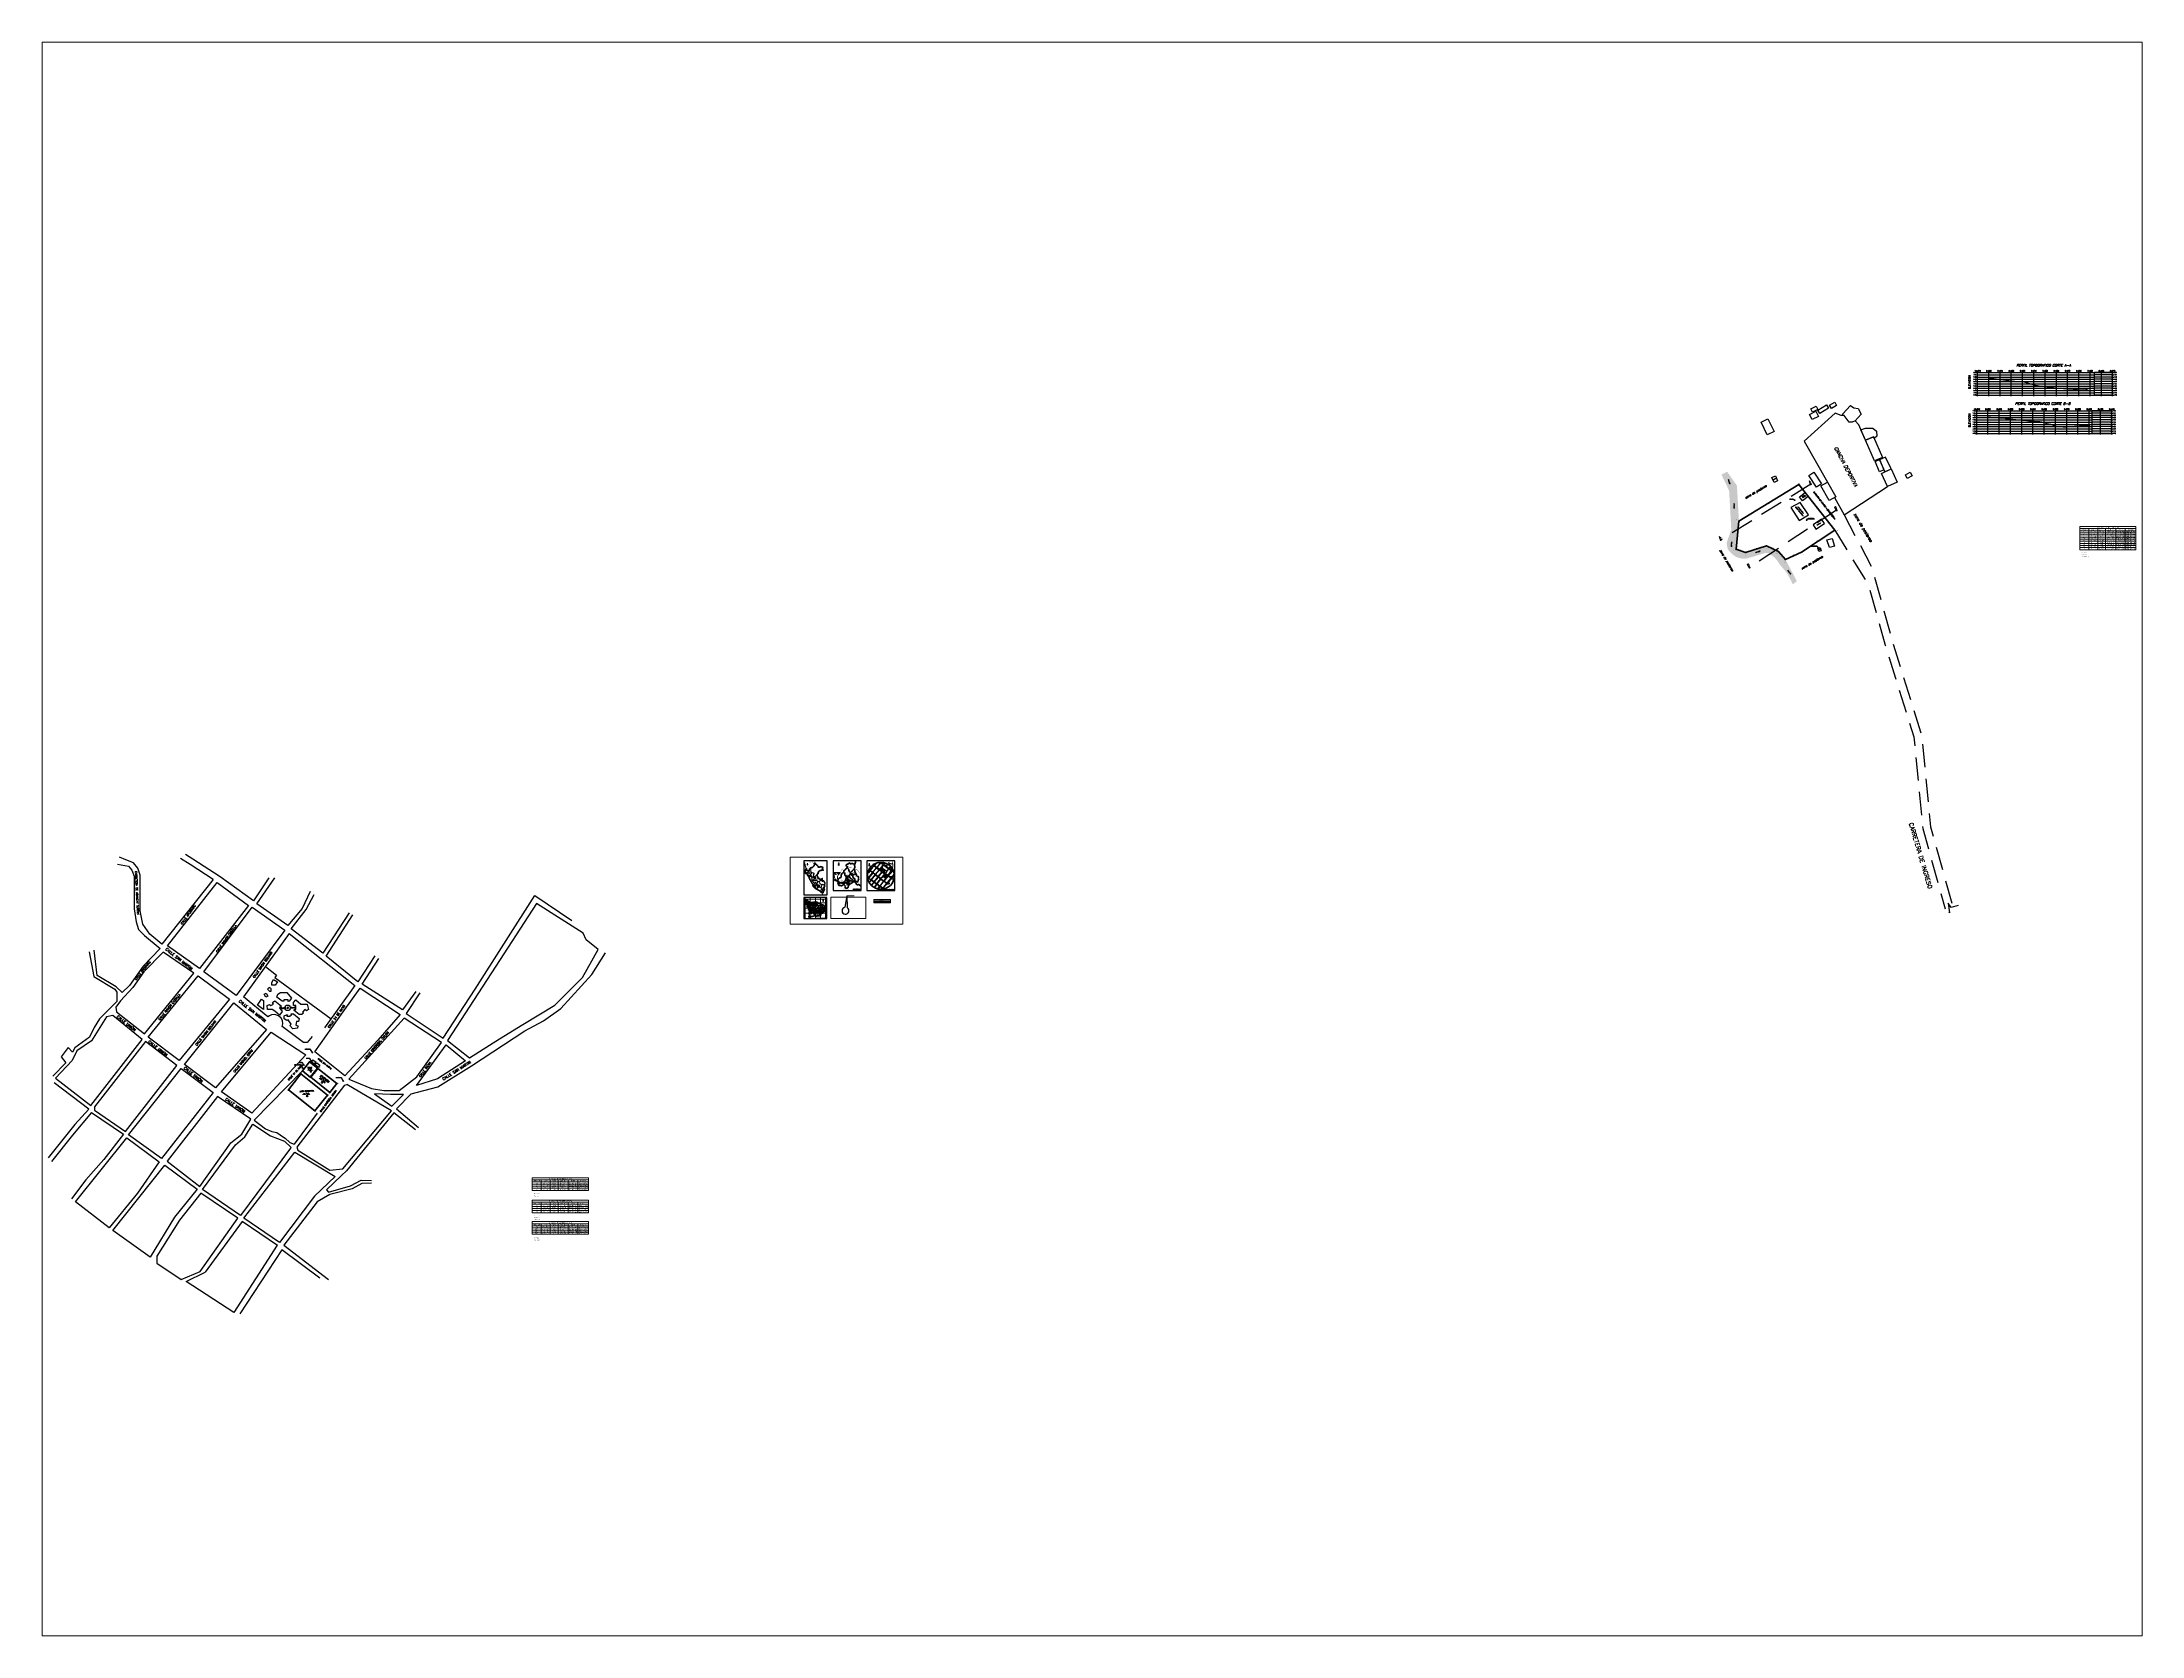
# Paper-space layout 'Layout2' of a CAD drawing. Header units: metres. Extents: x 26 to 231, y 20 to 176.
# The model-space entities are those that its viewports show. They can reach past a viewport. Long polylines and large blocks are cut down to what shows.
import ezdxf
from ezdxf.enums import TextEntityAlignment as Align

# ---------------------------------------------------------------- set-up
doc = ezdxf.new("R2010")
doc.units = ezdxf.units.M
for name, pattern in [('$AUDIT_BAD_LTYPE1', [0]), ('$RECOVER_090125203647-5', [0]), ('DASHED', [0.75, 0.5, -0.25]), ('HIDDEN', [0.375, 0.25, -0.125])]:
    doc.linetypes.add(name, pattern=pattern)
for name, color, linetype in [('-22', 7, 'Continuous'), ('05', 5, 'Continuous'), ('C-ANNO-TABL-TTBL', 5, 'Continuous'), ('C-ROAD-PROF', 1, 'DASHED'), ('C-ROAD-PROF-GRID-GEOM', 5, 'Continuous'), ('C-ROAD-PROF-GRID-MAJR', 8, 'Continuous'), ('C-ROAD-PROF-TEXT', 11, 'Continuous'), ('C-ROAD-PROF-TITL', 11, 'Continuous'), ('C-ROAD-PROF-TTLB', 5, 'Continuous'), ('CAJA AGUA', 140, 'Continuous'), ('Capa1', 7, 'HIDDEN'), ('Detalles', 253, 'Continuous'), ('NOMBRE', 40, 'Continuous'), ('Texto vias Nacionales', 160, 'Continuous')]:
    doc.layers.add(name, color=color, linetype=linetype)
for name, color, linetype, lineweight in [('02', 2, 'Continuous', 20), ('08', 8, 'Continuous', 20), ('1.1AGUA CALIENTE', 1, 'Continuous', 40), ('8', 5, 'Continuous', 60), ('A-LOTES06', 10, 'Continuous', 60), ('ACCESORIOS-AGUA', 7, 'Continuous', 9), ('CALLE', 7, '$RECOVER_090125203647-5', 15), ('Cap Prov', 94, 'Continuous', 25), ('COORDENADAS', 251, 'Continuous', 13), ('COTA', 1, 'Continuous', 9), ('COTAS', 40, 'Continuous', 5), ('CUADROS', 9, 'Continuous', 20), ('Distrito', 212, 'Continuous', 25), ('Ejes de Coordenadas', 38, 'Continuous', 5), ('Eléctricas', 30, 'Continuous', 20), ('HIDROLOGIA', 151, 'Continuous', 18), ('Marco', 124, 'Continuous', 20), ('N-Ciudades', 10, 'Continuous', 18), ('PERFIL', 150, 'Continuous', 9), ('PLUMA 01', 31, 'Continuous', 9), ('PLUMA 2', 121, 'Continuous', 9), ('poste', 131, 'Continuous', 30), ('Red vías Vecinales', 106, 'Continuous', 40), ('ROTULO_YMT', 7, 'Continuous', 5), ('Ríos', 4, 'Continuous', 5), ('Texto calles', 7, 'Continuous', 18), ('Texto vías Provinciales', 170, 'Continuous', 5)]:
    doc.layers.add(name, color=color, linetype=linetype, lineweight=lineweight)
doc.layers.add('PERIMETRO', color=7, linetype='Continuous', lineweight=50, true_color=0xf7788b)
doc.styles.add('ambiente', font='romand.shx', dxfattribs={"oblique": 15})
doc.styles.add('ARIAL', font='arial.ttf')
doc.styles.add('Arial Negrita', font='')
doc.styles.add('century', font='GOTHIC.TTF')
doc.styles.add('COTAS', font='arial.ttf')
doc.styles.add('CUADROS', font='arial.ttf')
doc.styles.add('PROVINCIAS', font='GOTHIC.TTF', dxfattribs={"oblique": 10, "height": 0.14})
doc.styles.get("Standard").update_dxf_attribs({"font": 'simplex.shx'})
doc.styles.add('TITULO', font='swissek.ttf', dxfattribs={"height": 0.26})
doc.styles.add('TURBO TEXTO', font='swisse.ttf')
doc.styles.add('WMF-Arial0', font='')
doc.styles.add('WMF-Swis721 Ex BT0', font='swisse.ttf')
doc.styles.get('Arial Negrita').set_extended_font_data('Arial', bold=True)
doc.styles.get('WMF-Arial0').set_extended_font_data('Arial', italic=True, bold=True)
doc.dimstyles.new('GenDist', dxfattribs={"dimtxt": 0.5, "dimasz": 0.5, "dimexe": 0.18, "dimexo": 0.0625, "dimgap": 0.25, "dimtad": 2, "dimzin": 1, "dimdsep": 46, "dimtxsty": 'COTAS', "dimcen": 0.09, "dimse1": 1, "dimse2": 1, "dimsd1": 1, "dimsd2": 1, "dimadec": 0, "dimazin": 0, "dimtfac": 1, "dimtofl": 0, "dimtmove": 0, "dimatfit": 3, "dimfxl": 1, "dimtolj": 1, "dimtzin": 0, "dimarcsym": 0})
picture_1 = doc.add_image_def('image1.jpg', size_in_pixel=(1685, 1016))
pattern_1 = [(0, (757033.8075, 8425872.8341), (0, 0.8295), [0.60325, -0.22622]), (90, (757033.8075, 8425872.8341), (-0.8295, 5e-17), [0.60325, -0.22622])]

# ---------------------------------------------------------------- blocks, each defined once
blk = doc.blocks.new('*D63')
at = {"layer": 'Defpoints', "color": 0, "transparency": 16777216}
for p in [(757914.6, 8426244.4), (757946.4, 8426203.7), (757946.5, 8426203.8)]:
    blk.add_point(p, dxfattribs=at)
at = {"layer": 'COTAS', "color": 0, "transparency": 16777216, "insert": (757930.1, 8426223.7), "char_height": 0.5, "attachment_point": 5, "rotation": 308.1323, "style": 'COTAS'}
blk.add_mtext('\\A1;51.71', dxfattribs=at)
blk = doc.blocks.new('*D64')
at = {"layer": 'Defpoints', "color": 0, "transparency": 16777216}
for p in [(757946.5, 8426203.8), (757917, 8426184.4), (757917.1, 8426184.3)]:
    blk.add_point(p, dxfattribs=at)
at = {"layer": 'COTAS', "color": 0, "transparency": 16777216, "insert": (757931.4, 8426194.6), "char_height": 0.5, "attachment_point": 5, "rotation": 33.4494, "style": 'COTAS'}
blk.add_mtext('\\A1;35.33', dxfattribs=at)
blk = doc.blocks.new('*D65')
at = {"layer": 'Defpoints', "color": 0, "transparency": 16777216}
for p in [(757917.1, 8426184.3), (757902.6, 8426178), (757902.7, 8426177.8)]:
    blk.add_point(p, dxfattribs=at)
at = {"layer": 'COTAS', "color": 0, "transparency": 16777216, "insert": (757909.6, 8426181.7), "char_height": 0.5, "attachment_point": 5, "rotation": 24.2146, "style": 'COTAS'}
blk.add_mtext('\\A1;15.72', dxfattribs=at)
blk = doc.blocks.new('*D66')
at = {"layer": 'Defpoints', "color": 0, "transparency": 16777216}
for p in [(757896.5, 8426184.8), (757896.7, 8426184.9), (757902.7, 8426177.8)]:
    blk.add_point(p, dxfattribs=at)
at = {"layer": 'COTAS', "color": 0, "transparency": 16777216, "insert": (757900.1, 8426181.8), "char_height": 0.5, "attachment_point": 5, "rotation": 311.5753, "style": 'COTAS'}
blk.add_mtext('\\A1;9.31', dxfattribs=at)
blk = doc.blocks.new('*D67')
at = {"layer": 'Defpoints', "color": 0, "transparency": 16777216}
for p in [(757885.9, 8426189.9), (757886, 8426190.1), (757896.5, 8426184.8)]:
    blk.add_point(p, dxfattribs=at)
at = {"layer": 'COTAS', "color": 0, "transparency": 16777216, "insert": (757891.5, 8426188), "char_height": 0.5, "attachment_point": 5, "rotation": 334.4132, "style": 'COTAS'}
blk.add_mtext('\\A1;11.80', dxfattribs=at)
blk = doc.blocks.new('*D68')
at = {"layer": 'Defpoints', "color": 0, "transparency": 16777216}
for p in [(757867.3, 8426184.2), (757867.4, 8426184), (757885.9, 8426189.9)]:
    blk.add_point(p, dxfattribs=at)
at = {"layer": 'COTAS', "color": 0, "transparency": 16777216, "insert": (757876.4, 8426187.6), "char_height": 0.5, "attachment_point": 5, "rotation": 17.5373, "style": 'COTAS'}
blk.add_mtext('\\A1;19.45', dxfattribs=at)
blk = doc.blocks.new('*D69')
at = {"layer": 'Defpoints', "color": 0, "transparency": 16777216}
for p in [(757859.1, 8426187), (757859.1, 8426186.8), (757867.4, 8426184)]:
    blk.add_point(p, dxfattribs=at)
at = {"layer": 'COTAS', "color": 0, "transparency": 16777216, "insert": (757863.4, 8426186.1), "char_height": 0.5, "attachment_point": 5, "rotation": 341.3085, "style": 'COTAS'}
blk.add_mtext('\\A1;8.75', dxfattribs=at)
blk = doc.blocks.new('*D70')
at = {"layer": 'Defpoints', "color": 0, "transparency": 16777216}
for p in [(757861.4, 8426211.7), (757861.6, 8426211.7), (757859.1, 8426186.8)]:
    blk.add_point(p, dxfattribs=at)
at = {"layer": 'COTAS', "color": 0, "transparency": 16777216, "insert": (757860.9, 8426199.2), "char_height": 0.5, "attachment_point": 5, "rotation": 84.599, "style": 'COTAS'}
blk.add_mtext('\\A1;24.96', dxfattribs=at)
blk = doc.blocks.new('*D71')
at = {"layer": 'Defpoints', "color": 0, "transparency": 16777216}
for p in [(757914.6, 8426244.4), (757914.7, 8426244.3), (757861.4, 8426211.7)]:
    blk.add_point(p, dxfattribs=at)
at = {"layer": 'COTAS', "color": 0, "transparency": 16777216, "insert": (757888.4, 8426227.5), "char_height": 0.5, "attachment_point": 5, "rotation": 31.6119, "style": 'COTAS'}
blk.add_mtext('\\A1;62.47', dxfattribs=at)
blk = doc.blocks.new('CC-C')
at = {"layer": 'CUADROS'}
for p, q in [((0, 0), (0, 7.5)), ((0, 7.5), (100, 7.5)), ((0, 3.75), (100, 3.75)), ((0, 0), (100, 0)), ((16, 0), (16, 3.75)), ((32, 0), (32, 3.75)), ((46, 0), (46, 3.75)), ((64, 0), (64, 3.75)), ((81, 0), (81, 3.75)), ((100, 0), (100, 7.5))]:
    blk.add_line(p, q, dxfattribs=at)
at = {"layer": 'CUADROS', "style": 'CUADROS'}
for s, p in [('VERTICE', (8, 0.625)), ('LADO', (24, 0.625)), ('DIST.', (39, 0.625)), ('ANGULO', (55, 0.625)), ('ESTE', (72.5, 0.625)), ('NORTE', (90.5, 0.625))]:
    blk.add_text(s, height=2, dxfattribs=at).set_placement(p, align=Align.CENTER)
blk.add_text('CUADRO DE CONSTRUCCION', height=2, dxfattribs=at).set_placement((50, 3.75), align=Align.BOTTOM_CENTER)
blk = doc.blocks.new('CC-Cuerpo')
at = {"layer": 'CUADROS'}
for p, q in [((0, 0), (0, 3.75)), ((0, 3.75), (100, 3.75)), ((0, 0), (100, 0)), ((16, 0), (16, 3.75)), ((32, 0), (32, 3.75)), ((46, 0), (46, 3.75)), ((64, 0), (64, 3.75)), ((81, 0), (81, 3.75)), ((100, 0), (100, 3.75))]:
    blk.add_line(p, q, dxfattribs=at)
at = {"layer": 'CUADROS', "style": 'CUADROS'}
for tag, p in [('V', (8, 0)), ('L', (24, 0)), ('D', (39, 0)), ('ANG', (55, 0)), ('X', (72.5, 0)), ('Y', (90.5, 0))]:
    blk.add_attdef(tag, text='', height=2, dxfattribs=at).set_placement(p, align=Align.BOTTOM_CENTER)
blk = doc.blocks.new('*U59')
at = {"layer": 'C-ROAD-PROF', "color": 1, "linetype": 'DASHED', "lineweight": -3}
for p, q in [((767169.3, 8406143.3), (767170.1, 8406143.2)), ((767170.1, 8406143.2), (767177.9, 8406142.1)), ((767177.9, 8406142.1), (767184.4, 8406141.3)), ((767184.4, 8406141.3), (767189.9, 8406140.6)), ((767189.9, 8406140.6), (767192.3, 8406140.4)), ((767192.3, 8406140.4), (767194.8, 8406140.2)), ((767194.8, 8406140.2), (767199.5, 8406140.2)), ((767199.5, 8406140.2), (767209.7, 8406137)), ((767209.7, 8406137), (767211.7, 8406136.6)), ((767211.7, 8406136.6), (767212.7, 8406136.5)), ((767212.7, 8406136.5), (767215.5, 8406136)), ((767215.5, 8406136), (767232.4, 8406134.1)), ((767232.4, 8406134.1), (767239.1, 8406133.7)), ((767239.1, 8406133.7), (767244.4, 8406133.4)), ((767244.4, 8406133.4), (767248.1, 8406133)), ((767248.1, 8406133), (767250, 8406132.7)), ((767250, 8406132.7), (767255.9, 8406132.9)), ((767255.9, 8406132.9), (767257.9, 8406133.8)), ((767257.9, 8406133.8), (767261.8, 8406134.4))]:
    blk.add_line(p, q, dxfattribs=at)
blk = doc.blocks.new('*U60')
at = {"layer": 'C-ROAD-PROF', "color": 1, "linetype": 'DASHED', "lineweight": -3}
for p, q in [((767212.6, 8406052.2), (767214.9, 8406052.1)), ((767214.9, 8406052.1), (767218.4, 8406051.8)), ((767218.4, 8406051.8), (767221.8, 8406051.6)), ((767221.8, 8406051.6), (767223, 8406051.5)), ((767223, 8406051.5), (767224.3, 8406051.4)), ((767224.3, 8406051.4), (767227.8, 8406051.5)), ((767227.8, 8406051.5), (767228.3, 8406050.9)), ((767228.3, 8406050.9), (767229.6, 8406050.8)), ((767229.6, 8406050.8), (767237.3, 8406050.1)), ((767237.3, 8406050.1), (767246.8, 8406049)), ((767246.8, 8406049), (767249.1, 8406048.7)), ((767249.1, 8406048.7), (767258.8, 8406048.1)), ((767258.8, 8406048.1), (767262.4, 8406047.6)), ((767262.4, 8406047.6), (767264.8, 8406046.6)), ((767264.8, 8406046.6), (767268.2, 8406045.8)), ((767268.2, 8406045.8), (767273.1, 8406044.2)), ((767273.1, 8406044.2), (767277.5, 8406043.9)), ((767277.5, 8406043.9), (767279.4, 8406043.4)), ((767279.4, 8406043.4), (767281.9, 8406043.4)), ((767281.9, 8406043.4), (767285.5, 8406043.9)), ((767285.5, 8406043.9), (767298.2, 8406044.6)), ((767298.2, 8406044.6), (767300, 8406044.5)), ((767300, 8406044.5), (767303.2, 8406044.9))]:
    blk.add_line(p, q, dxfattribs=at)
blk = doc.blocks.new('*D74')
at = {"layer": 'Defpoints', "color": 0, "transparency": 16777216}
for p in [(756583.6, 8425720.9), (756583.7, 8425721.1), (756607.5, 8425701.9)]:
    blk.add_point(p, dxfattribs=at)
at = {"layer": 'COTAS', "color": 0, "transparency": 16777216, "insert": (756595.2, 8425711), "char_height": 0.5, "attachment_point": 5, "rotation": 321.2418, "style": 'COTAS'}
blk.add_mtext('\\A1;30.54', dxfattribs=at)
blk = doc.blocks.new('*D75')
at = {"layer": 'Defpoints', "color": 0, "transparency": 16777216}
for p in [(756583.7, 8425721.1), (756572.7, 8425706.7), (756572.8, 8425706.6)]:
    blk.add_point(p, dxfattribs=at)
at = {"layer": 'COTAS', "color": 0, "transparency": 16777216, "insert": (756578.7, 8425713.5), "char_height": 0.5, "attachment_point": 5, "rotation": 52.7273, "style": 'COTAS'}
blk.add_mtext('\\A1;18.05', dxfattribs=at)
blk = doc.blocks.new('*D76')
at = {"layer": 'Defpoints', "color": 0, "transparency": 16777216}
for p in [(756572.7, 8425706.7), (756596.2, 8425688.1), (756596.3, 8425688.2)]:
    blk.add_point(p, dxfattribs=at)
at = {"layer": 'COTAS', "color": 0, "transparency": 16777216, "insert": (756584.9, 8425697.9), "char_height": 0.5, "attachment_point": 5, "rotation": 321.5824, "style": 'COTAS'}
blk.add_mtext('\\A1;30.00', dxfattribs=at)
blk = doc.blocks.new('*D77')
at = {"layer": 'Defpoints', "color": 0, "transparency": 16777216}
for p in [(756607.4, 8425702), (756607.5, 8425701.9), (756596.2, 8425688.1)]:
    blk.add_point(p, dxfattribs=at)
at = {"layer": 'COTAS', "color": 0, "transparency": 16777216, "insert": (756601.4, 8425695.4), "char_height": 0.5, "attachment_point": 5, "rotation": 51.0042, "style": 'COTAS'}
blk.add_mtext('\\A1;17.86', dxfattribs=at)
blk = doc.blocks.new('*D82')
at = {"layer": 'Defpoints', "color": 0, "transparency": 16777216}
for p in [(756609.2, 8425704.4), (756609.3, 8425704.3), (756615.8, 8425712.4)]:
    blk.add_point(p, dxfattribs=at)
at = {"layer": 'COTAS', "color": 0, "transparency": 16777216, "insert": (756612.1, 8425708.7), "char_height": 0.5, "attachment_point": 5, "rotation": 51.0588, "style": 'COTAS'}
blk.add_mtext('\\A1;10.34', dxfattribs=at)
blk = doc.blocks.new('*D83')
at = {"layer": 'Defpoints', "color": 0, "transparency": 16777216}
for p in [(756592.7, 8425718), (756592.8, 8425718.1), (756609.3, 8425704.3)]:
    blk.add_point(p, dxfattribs=at)
at = {"layer": 'COTAS', "color": 0, "transparency": 16777216, "insert": (756601.4, 8425711.7), "char_height": 0.5, "attachment_point": 5, "rotation": 320.5133, "style": 'COTAS'}
blk.add_mtext('\\A1;21.55', dxfattribs=at)
blk = doc.blocks.new('*D84')
at = {"layer": 'Defpoints', "color": 0, "transparency": 16777216}
for p in [(756592.7, 8425718), (756598.8, 8425725.7), (756599, 8425725.6)]:
    blk.add_point(p, dxfattribs=at)
at = {"layer": 'COTAS', "color": 0, "transparency": 16777216, "insert": (756596.3, 8425721.4), "char_height": 0.5, "attachment_point": 5, "rotation": 51.153, "style": 'COTAS'}
blk.add_mtext('\\A1;9.81', dxfattribs=at)
blk = doc.blocks.new('*D85')
at = {"layer": 'Defpoints', "color": 0, "transparency": 16777216}
for p in [(756598.8, 8425725.7), (756615.7, 8425712.2), (756615.8, 8425712.4)]:
    blk.add_point(p, dxfattribs=at)
at = {"layer": 'COTAS', "color": 0, "transparency": 16777216, "insert": (756606.9, 8425718.5), "char_height": 0.5, "attachment_point": 5, "rotation": 321.9221, "style": 'COTAS'}
blk.add_mtext('\\A1;21.57', dxfattribs=at)
blk = doc.blocks.new('*D90')
at = {"layer": 'Defpoints', "color": 0, "transparency": 16777216}
for p in [(756591.5, 8425731.5), (756598.5, 8425725.9), (756598.6, 8425726)]:
    blk.add_point(p, dxfattribs=at)
at = {"layer": 'COTAS', "color": 0, "transparency": 16777216, "insert": (756594.6, 8425728.3), "char_height": 0.5, "attachment_point": 5, "rotation": 321.8543, "style": 'COTAS'}
blk.add_mtext('\\A1;8.96', dxfattribs=at)
blk = doc.blocks.new('*D91')
at = {"layer": 'Defpoints', "color": 0, "transparency": 16777216}
for p in [(756592, 8425718.2), (756592.1, 8425718.1), (756598.6, 8425726)]:
    blk.add_point(p, dxfattribs=at)
at = {"layer": 'COTAS', "color": 0, "transparency": 16777216, "insert": (756594.8, 8425722.4), "char_height": 0.5, "attachment_point": 5, "rotation": 50.7444, "style": 'COTAS'}
blk.add_mtext('\\A1;10.23', dxfattribs=at)
blk = doc.blocks.new('*D92')
at = {"layer": 'Defpoints', "color": 0, "transparency": 16777216}
for p in [(756585.1, 8425723.5), (756585.2, 8425723.6), (756592.1, 8425718.1)]:
    blk.add_point(p, dxfattribs=at)
at = {"layer": 'COTAS', "color": 0, "transparency": 16777216, "insert": (756589, 8425721.3), "char_height": 0.5, "attachment_point": 5, "rotation": 321.8543, "style": 'COTAS'}
blk.add_mtext('\\A1;8.83', dxfattribs=at)
blk = doc.blocks.new('*D93')
at = {"layer": 'Defpoints', "color": 0, "transparency": 16777216}
for p in [(756585.1, 8425723.5), (756591.5, 8425731.5), (756591.6, 8425731.4)]:
    blk.add_point(p, dxfattribs=at)
at = {"layer": 'COTAS', "color": 0, "transparency": 16777216, "insert": (756588.8, 8425727.1), "char_height": 0.5, "attachment_point": 5, "rotation": 51.4282, "style": 'COTAS'}
blk.add_mtext('\\A1;10.23', dxfattribs=at)
blk = doc.blocks.new('N.M.5')
at = {"linetype": '$AUDIT_BAD_LTYPE1'}
h = blk.add_hatch(color=256, dxfattribs=at)
h.paths.add_polyline_path([(5, 10), (6, 10, 0.414214), (0, 16), (0, 15, -0.414214)])
h.paths.add_polyline_path([(-5, 10), (-6, 10, 0.414214), (0, 4), (0, 5, -0.414214)])
h.paths.add_polyline_path([(0, 8), (0, 10), (-2, 10, 0.414214)], flags=17)
h.paths.add_polyline_path([(0, 10), (2, 10, 0.414214), (0, 12)], flags=17)
for points in [[(0, 31, -0.071703), (-3, 17, -0.099699), (0, 18)], [(6, -2, -0.090274), (4, 3, -0.099699), (0, 2, -0.14892)]]:
    blk.add_hatch(color=256, dxfattribs=at).paths.add_polyline_path(points)
for p, q in [((-10, 10), (10, 10)), ((0, 32), (0, 0))]:
    blk.add_line(p, q, dxfattribs=at)
for radius in [6.25, 4.75, 1.5]:
    blk.add_circle((0, 10), radius, dxfattribs=at)
for centre, radius, start, end in [((-20, 7), 16.7, 326.0129, 346.6463), ((5, -10), 13.1, 111.427, 145.3079), ((0, 12), 9.3, 247.226, 292.774), ((-51, 35), 51.4, 339.9927, 356.3977), ((0, 10), 7.75, 67.226, 112.774), ((51, 35), 51.4, 183.6023, 200.0073), ((-5, -10), 13.1, 34.6921, 68.573), ((20, 7), 16.7, 193.3537, 213.9871)]:
    blk.add_arc(centre, radius, start, end, dxfattribs=at)
at = {"linetype": '$AUDIT_BAD_LTYPE1', "style": 'Arial Negrita'}
blk.add_text('N.M.', height=2.5, dxfattribs=at).set_placement((0, 35), align=Align.MIDDLE)

msp = doc.modelspace()

# ---------------------------------------------------------------- hatches: boundary and pattern name
h = msp.add_hatch()
h.set_pattern_fill('AR-CONC', color=94, scale=0.025)
h.set_pattern_definition([(50, (-9085.9276, 20195.77), (4.5546167249, -0.3984771385), [0.47625, -5.23875]), (355, (-9085.9276, 20195.77), (-0.8810855356, 4.776421131), [0.381, -4.1910146043]), (100.4514447, (-9085.548, 20195.7367), (3.6735311773, 4.3779437978), [0.40475022, -4.452256115]), (46.1842, (-9085.9276, 20197.04), (6.7769760223, -1.0510581983), [0.714375, -7.858125]), (96.63555761, (-9085.363, 20196.952), (5.9351033513, 6.185653115), [0.6071255785, -6.678390204]), (351.18415117, (-9085.9276, 20197.04), (5.9351033516, 6.1856531146), [0.571499177, -6.286493298]), (21, (-9085.2926, 20196.7224), (3.7903597817, -2.5566299547), [0.47625, -5.23875]), (326, (-9085.2926, 20196.7224), (1.5450507087, 4.604699153), [0.381, -4.191]), (71.451445, (-9084.9768, 20196.5094), (5.335410482, 2.0480692221), [0.40475022, -4.45224844]), (37.5, (-9085.9276, 20195.7699), (0.07721508126, 2.11387597183), [0, -4.1402, 0, -4.2545, 0, -4.206875]), (7.5, (-9085.9276, 20195.77), (1.67049156276, 2.50451437045), [0, -2.4257, 0, -4.04495, 0, -1.603375]), (327.5, (-9087.3437, 20195.7699), (3.38976487917, -0.1432185998), [0, -1.5875, 0, -4.953, 0, -6.57225]), (317.5, (-9087.9787, 20195.77), (3.7032295347, 0.6356622758), [0, -2.06375, 0, -3.2893, 0, -4.66725])])
h.paths.add_polyline_path([(757851.002, 8426255.711), (757845.828, 8426253.212), (757852.701, 8426238.979), (757854.025, 8426214.888), (757854.578, 8426214.782), (757855.393, 8426214.507), (757856.288, 8426214.094), (757857.192, 8426213.566), (757858.035, 8426212.947), (757858.618, 8426212.403), (757858.98, 8426211.974), (757859.175, 8426211.68), (757859.258, 8426211.532), (757859.323, 8426211.398), (757859.429, 8426211.12), (757859.535, 8426210.679), (757859.588, 8426210.047), (757859.537, 8426209.194), (757859.39, 8426208.277), (757859.182, 8426207.302), (757858.949, 8426206.278), (757858.726, 8426205.211), (757858.549, 8426204.109), (757858.453, 8426202.978), (757858.461, 8426201.949), (757858.534, 8426200.619), (757858.655, 8426199.062), (757858.805, 8426197.348), (757858.964, 8426195.55), (757859.114, 8426193.739), (757859.235, 8426191.987), (757859.308, 8426190.365), (757859.313, 8426189.44), (757861.359, 8426211.097, -0.38610834), (757860.817, 8426211.695, -0.39723436), (757861.382, 8426212.294), (757859.666, 8426243.274)])
h.paths.add_polyline_path([(757858.964, 8426195.55), (757858.805, 8426197.348), (757858.655, 8426199.062), (757858.534, 8426200.619), (757858.461, 8426201.949), (757858.453, 8426202.978), (757858.549, 8426204.109), (757858.726, 8426205.211), (757858.949, 8426206.278), (757859.182, 8426207.302), (757859.39, 8426208.277), (757859.537, 8426209.194), (757859.588, 8426210.047), (757859.535, 8426210.679), (757859.429, 8426211.12), (757859.323, 8426211.398), (757859.258, 8426211.532), (757859.175, 8426211.68), (757858.98, 8426211.974), (757858.618, 8426212.403), (757858.035, 8426212.947), (757857.192, 8426213.566), (757856.288, 8426214.094), (757855.393, 8426214.507), (757854.578, 8426214.782), (757854.031, 8426214.887), (757854.025, 8426214.887), (757854.592, 8426204.571), (757851.053, 8426194.079), (757851.579, 8426193.097), (757852.407, 8426191.86), (757853.366, 8426190.637), (757854.401, 8426189.482), (757855.455, 8426188.448), (757856.472, 8426187.59), (757857.397, 8426186.962), (757858.032, 8426186.661), (757858.43, 8426186.572), (757858.65, 8426186.584), (757858.745, 8426186.613), (757858.817, 8426186.653), (757858.945, 8426186.79), (757859.093, 8426187.115), (757859.313, 8426189.44), (757859.308, 8426190.365), (757859.235, 8426191.987), (757859.114, 8426193.739)])
h.paths.add_polyline_path([(757855.476, 8426211.212), (757855.476, 8426211.412), (757855.676, 8426211.412), (757855.676, 8426211.212)], flags=16)
h.paths.add_polyline_path([(757856.472, 8426187.59), (757855.455, 8426188.448), (757854.401, 8426189.482), (757853.366, 8426190.637), (757852.407, 8426191.86), (757851.579, 8426193.097), (757851.053, 8426194.079), (757850.446, 8426192.278), (757851.484, 8426186.786), (757851.933, 8426186.281), (757852.584, 8426185.55), (757853.312, 8426184.751), (757854.101, 8426183.915), (757854.938, 8426183.075), (757855.809, 8426182.261), (757856.698, 8426181.507), (757857.593, 8426180.842), (757858.479, 8426180.299), (757859.454, 8426179.817), (757860.411, 8426179.426), (757861.354, 8426179.116), (757862.286, 8426178.879), (757863.211, 8426178.706), (757864.133, 8426178.588), (757865.056, 8426178.516), (757865.984, 8426178.482), (757866.864, 8426178.497), (757867.66, 8426178.571), (757868.4, 8426178.694), (757869.111, 8426178.859), (757869.821, 8426179.055), (757870.559, 8426179.272), (757871.351, 8426179.502), (757872.225, 8426179.734), (757873.128, 8426179.979), (757874.305, 8426180.325), (757875.679, 8426180.745), (757877.169, 8426181.208), (757878.697, 8426181.687), (757880.184, 8426182.152), (757881.551, 8426182.576), (757882.719, 8426182.929), (757883.61, 8426183.182), (757884.145, 8426183.308), (757884.761, 8426183.409), (757885.313, 8426183.489), (757885.839, 8426183.525), (757886.374, 8426183.492), (757886.957, 8426183.368), (757887.381, 8426183.212), (757887.947, 8426182.951), (757888.627, 8426182.595), (757889.392, 8426182.154), (757890.214, 8426181.639), (757891.066, 8426181.061), (757891.919, 8426180.43), (757892.745, 8426179.756), (757893.516, 8426179.051), (757894.195, 8426178.314), (757894.901, 8426177.423), (757895.617, 8426176.425), (757896.329, 8426175.364), (757897.02, 8426174.285), (757897.311, 8426173.82), (757904.143, 8426165.675), (757909.339, 8426155.705), (757912.892, 8426158.482), (757904.493, 8426174.472), (757904.289, 8426174.838), (757903.934, 8426175.468), (757903.721, 8426175.827), (757903.467, 8426176.191), (757903.222, 8426176.506), (757902.99, 8426176.797), (757902.776, 8426177.09), (757902.565, 8426177.405), (757902.364, 8426177.714), (757902.213, 8426177.972), (757902.153, 8426178.134), (757902.238, 8426178.299), (757902.268, 8426178.353), (757896.546, 8426184.804), (757895.143, 8426185.476), (757894.818, 8426185.453), (757893.426, 8426185.362), (757892.082, 8426185.288), (757890.902, 8426185.246), (757890.006, 8426185.249), (757889.512, 8426185.312), (757889.084, 8426185.516), (757888.712, 8426185.775), (757888.395, 8426186.088), (757888.136, 8426186.458), (757887.932, 8426186.885), (757887.878, 8426187.354), (757887.912, 8426188.12), (757887.988, 8426188.902), (757885.901, 8426189.901), (757867.353, 8426184.04), (757859.067, 8426186.843), (757859.093, 8426187.115), (757858.945, 8426186.79), (757858.817, 8426186.653), (757858.745, 8426186.613), (757858.65, 8426186.584), (757858.43, 8426186.572), (757858.032, 8426186.661), (757857.397, 8426186.962)])
h.paths.add_polyline_path([(757887.988, 8426188.902), (757887.912, 8426188.12), (757887.878, 8426187.354), (757887.932, 8426186.885), (757888.136, 8426186.458), (757888.395, 8426186.088), (757888.712, 8426185.775), (757889.084, 8426185.516), (757889.512, 8426185.312), (757890.006, 8426185.249), (757890.902, 8426185.246), (757892.082, 8426185.288), (757893.426, 8426185.362), (757894.818, 8426185.453), (757895.143, 8426185.476)], flags=17)
h.paths.add_polyline_path([(757857.63, 8426211.857), (757860.959, 8426211.857), (757860.959, 8426214.155), (757857.63, 8426214.155)], flags=24)
h.paths.add_polyline_path([(757855.305, 8426184.325), (757858.634, 8426184.325), (757858.634, 8426186.622), (757855.305, 8426186.622)], flags=24)
h.paths.add_polyline_path([(757865.672, 8426180.415), (757868.985, 8426180.415), (757868.985, 8426182.665), (757865.672, 8426182.665)], flags=24)
h.paths.add_polyline_path([(757884.061, 8426186.249), (757887.39, 8426186.249), (757887.39, 8426188.546), (757884.061, 8426188.546)], flags=24)
h.paths.add_polyline_path([(757893.378, 8426181.651), (757896.704, 8426181.651), (757896.704, 8426183.939), (757893.378, 8426183.939)], flags=24)
h.paths.add_polyline_path([(757900.542, 8426174.271), (757903.855, 8426174.271), (757903.855, 8426176.521), (757900.542, 8426176.521)], flags=24)
at = {"true_color": 0xe60000}
h = msp.add_hatch(dxfattribs=at)
h.set_pattern_fill('LINE', color=1, scale=0.047025, angle=45, style=0)
h.set_pattern_definition([(45, (51725.19996, 429887.83331), (-0.1055741360233, 0.1055741360233), [])])
h.paths.add_polyline_path([(757044.037, 8425886.934), (757043.843, 8425886.926), (757043.7, 8425886.955), (757043.635, 8425886.966), (757043.583, 8425886.937), (757043.536, 8425886.912), (757043.503, 8425886.89), (757043.481, 8425886.88), (757043.454, 8425886.89), (757043.378, 8425886.962), (757043.285, 8425887.017), (757043.213, 8425886.941), (757043.104, 8425886.914), (757043, 8425886.882), (757042.896, 8425886.888), (757042.798, 8425886.932), (757042.759, 8425886.834), (757042.671, 8425886.769), (757042.567, 8425886.748), (757042.529, 8425886.852), (757042.601, 8425886.934), (757042.661, 8425887.032), (757042.662, 8425887.141), (757042.597, 8425887.235), (757042.636, 8425887.338), (757042.631, 8425887.442), (757042.545, 8425887.651), (757042.49, 8425887.744), (757042.464, 8425887.854), (757042.426, 8425887.953), (757042.318, 8425888.139), (757042.395, 8425888.21), (757042.39, 8425888.319), (757042.292, 8425888.364), (757042.237, 8425888.457), (757042.238, 8425888.567), (757042.206, 8425888.676), (757042.207, 8425888.791), (757042.202, 8425888.895), (757042.268, 8425888.977), (757042.366, 8425888.916), (757042.47, 8425888.877), (757042.573, 8425888.822), (757042.661, 8425888.75), (757042.737, 8425888.679), (757042.846, 8425888.645), (757042.944, 8425888.606), (757043, 8425888.699), (757043.103, 8425888.671), (757043.213, 8425888.687), (757043.306, 8425888.741), (757043.41, 8425888.773), (757043.514, 8425888.751), (757043.601, 8425888.69), (757043.678, 8425888.613), (757043.776, 8425888.557), (757043.88, 8425888.529), (757043.983, 8425888.496), (757044.18, 8425888.418), (757044.267, 8425888.358), (757044.36, 8425888.308), (757044.458, 8425888.263), (757044.534, 8425888.186), (757044.599, 8425888.104), (757044.643, 8425888.005), (757044.664, 8425887.89), (757044.663, 8425887.781), (757044.624, 8425887.671), (757044.585, 8425887.568), (757044.503, 8425887.502), (757044.399, 8425887.481), (757044.295, 8425887.471), (757044.245, 8425887.378), (757044.156, 8425887.182), (757044.063, 8425887.127), (757044.051, 8425887.024)])
h.paths.add_polyline_path([(757042.87, 8425887.739), (757044.091, 8425887.739), (757044.091, 8425888.127), (757042.87, 8425888.127)], flags=16)
for points in [[(757036.865, 8425870.537, 1), (757036.808, 8425870.537, 1)], [(757038.256, 8425864.85, 1), (757038.2, 8425864.85, 1)], [(757042.647, 8425863.676, 1), (757042.591, 8425863.676, 1)], [(757047.99, 8425868.808, 1), (757047.934, 8425868.808, 1)]]:
    msp.add_hatch(color=256).paths.add_polyline_path(points)
at = {"layer": 'A-LOTES06', "linetype": 'Continuous', "lineweight": 20}
h = msp.add_hatch(dxfattribs=at)
h.set_pattern_fill('ANGLE', color=256, scale=0.11875)
h.set_pattern_definition(pattern_1)
edge = h.paths.add_edge_path()
edge.add_spline(control_points=[(757034.509, 8425872.602), (757034.54, 8425872.61), (757034.714, 8425872.67), (757034.772, 8425872.674), (757034.809, 8425872.791), (757034.835, 8425872.802)], knot_values=[0.07678974, 0.07678974, 0.07678974, 0.07678974, 0.23908015, 0.4120935, 0.49518223, 0.49518223, 0.49518223, 0.49518223], degree=3, periodic=0)
edge.add_line((757034.835, 8425872.802), (757034.835, 8425872.834))
edge.add_line((757034.835, 8425872.834), (757033.808, 8425872.834))
edge.add_line((757033.808, 8425872.834), (757033.812, 8425872.83))
edge.add_line((757033.812, 8425872.83), (757034.043, 8425872.83))
edge.add_line((757034.043, 8425872.83), (757034.089, 8425872.784))
edge.add_line((757034.089, 8425872.784), (757034.089, 8425872.716))
edge.add_line((757034.089, 8425872.716), (757034.268, 8425872.654))
edge.add_line((757034.268, 8425872.654), (757034.333, 8425872.654))
edge.add_line((757034.333, 8425872.654), (757034.385, 8425872.602))
edge.add_line((757034.385, 8425872.602), (757034.509, 8425872.602))
h = msp.add_hatch(dxfattribs=at)
h.set_pattern_fill('ANGLE', color=256, scale=0.11875)
h.set_pattern_definition(pattern_1)
edge = h.paths.add_edge_path()
edge.add_spline(control_points=[(757034.509, 8425872.602), (757034.54, 8425872.61), (757034.714, 8425872.67), (757034.772, 8425872.674), (757034.809, 8425872.791), (757034.835, 8425872.802)], knot_values=[0.07678974, 0.07678974, 0.07678974, 0.07678974, 0.23908015, 0.4120935, 0.49518223, 0.49518223, 0.49518223, 0.49518223], degree=3, periodic=0)
edge.add_line((757034.835, 8425872.802), (757034.835, 8425872.834))
edge.add_line((757034.835, 8425872.834), (757033.808, 8425872.834))
edge.add_line((757033.808, 8425872.834), (757033.812, 8425872.83))
edge.add_line((757033.812, 8425872.83), (757034.043, 8425872.83))
edge.add_line((757034.043, 8425872.83), (757034.089, 8425872.784))
edge.add_line((757034.089, 8425872.784), (757034.089, 8425872.716))
edge.add_line((757034.089, 8425872.716), (757034.268, 8425872.654))
edge.add_line((757034.268, 8425872.654), (757034.333, 8425872.654))
edge.add_line((757034.333, 8425872.654), (757034.385, 8425872.602))
edge.add_line((757034.385, 8425872.602), (757034.509, 8425872.602))
at = {"layer": 'C-ANNO-TABL-TTBL', "ltscale": 0.05}
h = msp.add_hatch(dxfattribs=at)
h.set_pattern_fill('ANSI31', color=256, scale=0.05)
h.set_pattern_definition([(45, (0, 0), (-0.1122532015134, 0.1122532015134), [])])
h.paths.add_polyline_path([(757070.552, 8425890.959), (757070.552, 8425891.183), (757070.427, 8425891.308), (757070.427, 8425891.553), (757070.35, 8425891.732), (757070.262, 8425891.941), (757070.262, 8425892.12), (757070.077, 8425892.305), (757070.077, 8425892.508), (757069.975, 8425892.61), (757069.975, 8425892.733), (757069.815, 8425892.892), (757069.725, 8425892.892), (757069.614, 8425892.781), (757069.614, 8425892.647), (757069.614, 8425892.387), (757069.502, 8425892.134), (757069.395, 8425891.893), (757069.285, 8425891.643), (757069.043, 8425891.402), (757068.783, 8425891.141), (757068.634, 8425890.993), (757068.422, 8425890.78), (757068.058, 8425890.684), (757067.737, 8425890.602), (757067.983, 8425890.52), (757068.115, 8425890.476), (757068.355, 8425890.356), (757068.567, 8425890.144), (757068.567, 8425889.925), (757068.744, 8425889.748), (757068.848, 8425889.644), (757068.848, 8425889.523), (757069.041, 8425889.331), (757069.286, 8425889.419), (757069.509, 8425889.325), (757069.617, 8425889.217), (757069.844, 8425889.11), (757069.967, 8425888.987), (757070.064, 8425888.89), (757070.172, 8425888.782), (757070.172, 8425888.641), (757070.343, 8425888.254), (757070.343, 8425888.083), (757070.343, 8425887.949), (757070.391, 8425887.836), (757070.559, 8425888.046), (757070.674, 8425889.029), (757070.674, 8425889.504), (757070.872, 8425889.504), (757070.872, 8425889.702), (757070.872, 8425889.888), (757070.872, 8425890.022), (757070.756, 8425890.26), (757070.756, 8425890.554), (757070.552, 8425890.758)])
h.paths.add_polyline_path([(757068.218, 8425890.044), (757070.79, 8425890.044), (757070.79, 8425891.074), (757068.218, 8425891.074)], flags=25)
at = {"layer": 'C-ANNO-TABL-TTBL', "true_color": 0xf8991e}
h = msp.add_hatch(dxfattribs=at)
h.set_pattern_fill('ANSI31', color=30, scale=0.075625)
h.set_pattern_definition([(45, (699734.16342, 7788708.47723), (-0.16978296729, 0.16978296729), [])])
h.paths.add_polyline_path([(757102.317, 8425897.433), (757102.842, 8425897.021), (757103.332, 8425897.62), (757102.799, 8425898.038)])
h.paths.add_polyline_path([(757103.353, 8425897.594), (757102.887, 8425897.016), (757104.145, 8425895.979), (757104.637, 8425896.588)])
h.paths.add_polyline_path([(757102.204, 8425897.246), (757101.378, 8425896.16), (757103.155, 8425894.75), (757104.005, 8425895.8)])
at = {"layer": 'PERFIL'}
h = msp.add_hatch(color=256, dxfattribs=at)
h.set_gradient(color1=(0, 0, 255), color2=(255, 255, 0), name='INVCYLINDER')
h.paths.add_polyline_path([(757924.771, 8426244.674, 1), (757925.911, 8426244.674, 1)])
h = msp.add_hatch(color=256, dxfattribs=at)
h.set_gradient(color1=(0, 0, 255), color2=(255, 255, 0), name='INVCYLINDER')
h.paths.add_polyline_path([(757947.658, 8426221.509, 1), (757948.798, 8426221.509, 1)])
h = msp.add_hatch(color=256, dxfattribs=at)
h.set_gradient(color1=(0, 0, 255), color2=(255, 255, 0), name='INVCYLINDER')
h.paths.add_polyline_path([(757844.834, 8426195.238, 1), (757845.974, 8426195.238, 1)])
h = msp.add_hatch(color=256, dxfattribs=at)
h.set_gradient(color1=(0, 0, 255), color2=(255, 255, 0), name='INVCYLINDER')
h.paths.add_polyline_path([(757870.136, 8426170.708, 1), (757871.276, 8426170.708, 1)])
h = msp.add_hatch(dxfattribs=at)
h.set_pattern_fill('ANSI31', color=3, scale=0.1, style=0)
h.set_pattern_definition([(45, (-3626.7664, 20332.6351), (-0.224506403027, 0.224506403027), [])])
h.paths.add_polyline_path([(757046.74, 8425864.583), (757046.803, 8425864.721), (757046.88, 8425864.799), (757046.965, 8425864.799), (757046.965, 8425865.019), (757046.906, 8425865.139), (757046.857, 8425865.239), (757046.768, 8425865.239), (757046.665, 8425865.239), (757046.604, 8425865.178), (757046.517, 8425865.178), (757046.43, 8425865.216), (757046.293, 8425865.275), (757046.188, 8425865.38), (757046.188, 8425865.443), (757046.121, 8425865.511), (757046.121, 8425865.607), (757046.057, 8425865.607), (757046.01, 8425865.654), (757045.959, 8425865.705), (757045.856, 8425865.808), (757045.795, 8425865.869), (757045.708, 8425865.956), (757045.628, 8425865.956), (757045.515, 8425865.956), (757045.426, 8425865.956), (757045.365, 8425865.895), (757045.365, 8425863.594), (757046.798, 8425863.594), (757046.802, 8425863.61), (757046.796, 8425863.805), (757046.74, 8425863.955)])
h.paths.add_polyline_path([(757045.365, 8425865.895), (757045.356, 8425865.886), (757045.275, 8425865.805), (757045.235, 8425865.692), (757045.206, 8425865.609), (757045.046, 8425865.665), (757045.004, 8425865.623), (757044.859, 8425865.538), (757044.782, 8425865.453), (757044.669, 8425865.348), (757044.596, 8425865.318), (757044.533, 8425865.381), (757044.374, 8425865.381), (757044.374, 8425865.249), (757044.342, 8425864.976), (757044.215, 8425864.817), (757044.166, 8425864.547), (757044.11, 8425864.443), (757044.11, 8425864.368), (757044.083, 8425864.34), (757044.027, 8425864.285), (757044.001, 8425864.2), (757043.981, 8425864.138), (757043.932, 8425864.088), (757043.932, 8425864.006), (757043.953, 8425863.95), (757043.974, 8425863.894), (757043.992, 8425863.85), (757044.011, 8425863.799), (757044.011, 8425863.756), (757044.048, 8425863.719), (757044.048, 8425863.637), (757044.033, 8425863.594), (757045.365, 8425863.594)])
h.paths.add_polyline_path([(757045.365, 8425863.594), (757044.033, 8425863.594), (757044.026, 8425863.575), (757044.026, 8425863.527), (757044.026, 8425863.482), (757044.026, 8425863.436), (757043.975, 8425863.436), (757043.949, 8425863.462), (757043.894, 8425863.462), (757043.901, 8425863.442), (757043.901, 8425863.411), (757043.927, 8425863.357), (757043.939, 8425863.3), (757043.981, 8425863.258), (757043.992, 8425863.179), (757043.992, 8425863.134), (757043.974, 8425863.088), (757043.974, 8425863.029), (757043.974, 8425862.962), (757043.974, 8425862.888), (757043.974, 8425862.829), (757043.99, 8425862.789), (757043.979, 8425862.713), (757043.965, 8425862.644), (757043.98, 8425862.572), (757044.014, 8425862.538), (757044.043, 8425862.495), (757044.082, 8425862.435), (757044.098, 8425862.393), (757044.125, 8425862.316), (757044.153, 8425862.239), (757044.167, 8425862.169), (757044.178, 8425862.112), (757044.178, 8425862.025), (757044.151, 8425861.937), (757044.134, 8425861.859), (757044.117, 8425861.766), (757044.085, 8425861.676), (757044.057, 8425861.598), (757044.034, 8425861.535), (757044.023, 8425861.408), (757044.062, 8425861.438), (757044.143, 8425861.448), (757044.227, 8425861.434), (757044.308, 8425861.419), (757044.384, 8425861.369), (757044.418, 8425861.277), (757044.496, 8425861.2), (757044.496, 8425861.109), (757044.507, 8425861.044), (757044.55, 8425861.001), (757044.61, 8425861.031), (757044.64, 8425861.169), (757044.727, 8425861.256), (757044.821, 8425861.323), (757044.927, 8425861.385), (757045.101, 8425861.385), (757045.152, 8425861.409), (757045.195, 8425861.454), (757045.242, 8425861.467), (757045.31, 8425861.507), (757045.349, 8425861.495), (757045.365, 8425861.497)])
h.paths.add_polyline_path([(757046.562, 8425863.399), (757046.626, 8425863.426), (757046.697, 8425863.426), (757046.73, 8425863.459), (757046.781, 8425863.509), (757046.798, 8425863.594), (757045.365, 8425863.594), (757045.365, 8425861.497), (757045.45, 8425861.509), (757045.518, 8425861.548), (757045.588, 8425861.588), (757045.645, 8425861.586), (757045.717, 8425861.612), (757045.781, 8425861.718), (757045.8, 8425861.9), (757045.757, 8425861.973), (757045.726, 8425862.128), (757045.555, 8425862.299), (757045.494, 8425862.518), (757045.551, 8425862.769), (757045.626, 8425862.843), (757045.739, 8425862.957), (757045.914, 8425863.132), (757046.051, 8425863.268), (757046.172, 8425863.297), (757046.215, 8425863.272), (757046.298, 8425863.189), (757046.376, 8425863.222), (757046.469, 8425863.307)])
h.paths.add_polyline_path([(757044.378, 8425863.561), (757045.84, 8425863.561), (757045.84, 8425863.847), (757044.378, 8425863.847)], flags=9)
h.paths.add_polyline_path([(757041.804, 8425863.741), (757044.654, 8425863.741), (757044.654, 8425864.354), (757041.804, 8425864.354)], flags=9)

# ---------------------------------------------------------------- linework, layer by layer
at = {"layer": '-22', "linetype": 'Continuous', "lineweight": 20, "elevation": 1307.09}
msp.add_lwpolyline([(757068.721, 8425878.901), (757075.427, 8425878.901)], dxfattribs=at)
at = {"lineweight": 60}
for p, q in [((757066.211, 8425900.296), (757065.943, 8425900.028)), ((757066.474, 8425901.667), (757066.211, 8425901.403)), ((757066.211, 8425901.403), (757066.211, 8425901.058)), ((757066.211, 8425901.058), (757066.211, 8425900.641)), ((757066.211, 8425900.641), (757066.211, 8425900.296)), ((757067.277, 8425902.163), (757066.474, 8425901.667)), ((757068.089, 8425903.238), (757067.902, 8425902.789)), ((757068.357, 8425903.506), (757068.089, 8425903.238)), ((757068.348, 8425906.481), (757068.259, 8425906.226)), ((757068.259, 8425906.226), (757068.259, 8425906.036)), ((757068.259, 8425906.036), (757068.259, 8425905.818)), ((757068.259, 8425905.818), (757068.484, 8425905.413)), ((757068.453, 8425906.784), (757068.348, 8425906.481)), ((757068.739, 8425903.742), (757068.357, 8425903.506)), ((757068.614, 8425906.832), (757068.453, 8425906.784)), ((757068.484, 8425905.413), (757068.631, 8425905.148)), ((757068.839, 8425906.899), (757068.614, 8425906.832)), ((757068.631, 8425905.148), (757068.743, 8425905.036)), ((757069.118, 8425903.844), (757068.739, 8425903.742)), ((757068.743, 8425905.036), (757068.902, 8425905.036)), ((757069.371, 8425907.058), (757068.839, 8425906.899)), ((757068.902, 8425905.036), (757069.029, 8425905.036)), ((757069.029, 8425905.036), (757069.145, 8425905.152)), ((757069.334, 8425904.06), (757069.118, 8425903.844)), ((757069.145, 8425905.152), (757069.259, 8425905.265)), ((757069.259, 8425905.265), (757069.259, 8425905.265)), ((757069.259, 8425905.265), (757069.402, 8425905.265)), ((757069.429, 8425904.468), (757069.334, 8425904.373)), ((757069.334, 8425904.373), (757069.334, 8425904.187)), ((757069.334, 8425904.187), (757069.334, 8425904.06)), ((757069.461, 8425907.148), (757069.371, 8425907.058)), ((757069.402, 8425905.265), (757069.542, 8425905.126)), ((757069.542, 8425904.859), (757069.429, 8425904.468)), ((757069.638, 8425907.326), (757069.461, 8425907.148)), ((757069.542, 8425905.126), (757069.542, 8425904.859)), ((757069.943, 8425907.475), (757069.638, 8425907.326)), ((757070.129, 8425907.662), (757069.943, 8425907.475)), ((757070.266, 8425907.662), (757070.129, 8425907.662)), ((757070.402, 8425907.525), (757070.266, 8425907.662)), ((757070.62, 8425907.525), (757070.402, 8425907.525)), ((757070.747, 8425907.652), (757070.62, 8425907.525)), ((757070.897, 8425907.802), (757070.747, 8425907.652)), ((757071.052, 8425907.957), (757070.897, 8425907.802)), ((757071.192, 8425908.098), (757071.052, 8425907.957)), ((757071.311, 8425908.216), (757071.192, 8425908.098)), ((757071.542, 8425908.216), (757071.311, 8425908.216)), ((757071.638, 8425907.997), (757071.542, 8425908.216)), ((757071.774, 8425907.689), (757071.638, 8425907.997)), ((757071.865, 8425907.431), (757071.774, 8425907.689)), ((757072.385, 8425907.431), (757071.865, 8425907.431)), ((757073.388, 8425907.877), (757072.385, 8425907.431)), ((757073.797, 8425907.877), (757073.388, 8425907.877)), ((757074.316, 8425907.358), (757073.797, 8425907.877)), ((757074.874, 8425907.358), (757074.316, 8425907.358)), ((757075.171, 8425907.061), (757074.874, 8425907.358)), ((757075.171, 8425907.061), (757074.874, 8425907.358)), ((757075.523, 8425906.708), (757075.171, 8425907.061)), ((757075.523, 8425906.708), (757075.171, 8425907.061)), ((757075.536, 8425903.623), (757075.449, 8425902.992)), ((757075.449, 8425902.992), (757075.72, 8425902.386)), ((757075.95, 8425907.135), (757075.523, 8425906.708)), ((757075.95, 8425907.135), (757075.523, 8425906.708)), ((757075.523, 8425906.708), (757075.737, 8425906.265)), ((757075.523, 8425906.708), (757075.737, 8425906.265)), ((757075.769, 8425904.292), (757075.536, 8425903.623)), ((757075.72, 8425902.386), (757075.878, 8425901.67)), ((757075.737, 8425906.265), (757075.761, 8425905.913)), ((757075.737, 8425906.265), (757075.761, 8425905.913)), ((757075.761, 8425905.913), (757075.825, 8425905.281)), ((757075.833, 8425904.867), (757075.769, 8425904.292)), ((757075.825, 8425905.281), (757075.833, 8425904.867)), ((757075.878, 8425901.67), (757076.01, 8425901.255)), ((757076.01, 8425901.255), (757075.913, 8425900.544)), ((757075.913, 8425900.544), (757076.242, 8425899.888)), ((757076.396, 8425908.916), (757075.95, 8425907.135)), ((757076.396, 8425908.916), (757075.95, 8425907.135)), ((757076.61, 8425909.982), (757076.396, 8425909.769)), ((757076.396, 8425909.769), (757076.396, 8425908.916)), ((757056.768, 8425893.949), (757057.22, 8425893.76)), ((757056.768, 8425893.949), (757057.22, 8425893.76)), ((757057.22, 8425893.76), (757057.655, 8425893.231)), ((757057.22, 8425893.76), (757057.655, 8425893.231)), ((757057.655, 8425893.231), (757058.42, 8425892.76)), ((757057.655, 8425893.231), (757058.42, 8425892.76)), ((757058.42, 8425892.76), (757058.98, 8425892.75)), ((757058.42, 8425892.76), (757058.98, 8425892.75)), ((757058.98, 8425892.75), (757059.42, 8425893.001)), ((757058.98, 8425892.75), (757059.42, 8425893.001)), ((757059.42, 8425893.001), (757059.916, 8425892.7)), ((757059.42, 8425893.001), (757059.916, 8425892.7)), ((757059.916, 8425892.7), (757060.753, 8425892.785)), ((757059.916, 8425892.7), (757060.753, 8425892.785)), ((757060.738, 8425892.774), (757060.495, 8425892.562)), ((757060.495, 8425892.562), (757060.495, 8425892.248)), ((757060.495, 8425892.248), (757060.627, 8425891.848)), ((757060.626, 8425892.692), (757060.738, 8425892.774)), ((757060.627, 8425891.848), (757060.627, 8425891.57)), ((757060.627, 8425891.57), (757060.627, 8425891.343)), ((757060.627, 8425891.343), (757060.764, 8425891.207)), ((757060.904, 8425892.948), (757060.738, 8425892.774)), ((757060.764, 8425891.207), (757061.018, 8425891.107)), ((757060.954, 8425889.964), (757060.888, 8425889.812)), ((757060.888, 8425889.812), (757060.888, 8425889.581)), ((757060.888, 8425889.581), (757061.172, 8425889.454)), ((757060.996, 8425893.328), (757060.904, 8425892.948)), ((757061.052, 8425890.195), (757060.954, 8425889.964)), ((757061.098, 8425893.642), (757060.996, 8425893.328)), ((757061.018, 8425891.107), (757061.168, 8425890.957)), ((757061.163, 8425890.453), (757061.052, 8425890.195)), ((757061.164, 8425893.81), (757061.098, 8425893.642)), ((757061.272, 8425890.707), (757061.163, 8425890.453)), ((757061.522, 8425893.969), (757061.164, 8425893.81)), ((757061.168, 8425890.957), (757061.272, 8425890.707)), ((757061.172, 8425889.454), (757061.322, 8425889.304)), ((757061.322, 8425889.304), (757061.436, 8425888.882)), ((757061.436, 8425888.882), (757061.436, 8425888.61)), ((757061.436, 8425888.61), (757061.668, 8425888.378)), ((757061.749, 8425894.196), (757061.522, 8425893.969)), ((757061.668, 8425888.378), (757061.818, 8425888.228)), ((757061.898, 8425894.345), (757061.749, 8425894.196)), ((757061.818, 8425888.228), (757061.818, 8425888.228)), ((757061.818, 8425888.228), (757062.099, 8425888.228)), ((757062.083, 8425894.832), (757061.898, 8425894.647)), ((757061.898, 8425894.647), (757061.898, 8425894.345)), ((757062.272, 8425894.89), (757062.083, 8425894.832)), ((757062.099, 8425888.228), (757062.227, 8425888.101)), ((757062.227, 8425888.101), (757062.317, 8425888.01)), ((757062.89, 8425895.081), (757062.272, 8425894.89)), ((757062.317, 8425888.01), (757062.477, 8425888.17)), ((757062.477, 8425888.17), (757062.576, 8425888.27)), ((757062.576, 8425888.437), (757062.679, 8425888.54)), ((757062.576, 8425888.27), (757062.576, 8425888.437)), ((757062.679, 8425888.54), (757062.945, 8425888.428)), ((757063.565, 8425895.404), (757062.89, 8425895.081)), ((757062.945, 8425888.428), (757063.172, 8425888.201)), ((757063.172, 8425888.201), (757063.563, 8425888.029)), ((757063.563, 8425888.029), (757063.848, 8425887.903)), ((757063.802, 8425895.641), (757063.565, 8425895.404)), ((757063.882, 8425897.266), (757063.802, 8425897.015)), ((757063.802, 8425897.015), (757063.802, 8425896.467)), ((757063.802, 8425896.467), (757063.802, 8425896.068)), ((757063.802, 8425896.068), (757063.802, 8425895.823)), ((757063.802, 8425895.823), (757063.802, 8425895.641)), ((757063.848, 8425887.903), (757064.063, 8425887.903)), ((757064.155, 8425898.12), (757063.882, 8425897.266)), ((757064.063, 8425887.903), (757064.154, 8425887.811)), ((757064.154, 8425887.811), (757064.308, 8425887.811)), ((757064.417, 8425898.685), (757064.155, 8425898.12)), ((757064.308, 8425887.811), (757064.544, 8425887.911)), ((757064.793, 8425899.061), (757064.417, 8425898.685)), ((757064.544, 8425887.911), (757064.717, 8425888.22)), ((757064.717, 8425888.22), (757065.003, 8425888.506)), ((757064.975, 8425899.242), (757064.793, 8425899.061)), ((757065.22, 8425899.488), (757064.975, 8425899.242)), ((757065.003, 8425888.506), (757065.257, 8425888.76)), ((757065.611, 8425899.696), (757065.22, 8425899.488)), ((757065.257, 8425888.76), (757065.416, 8425888.919)), ((757065.416, 8425888.919), (757065.608, 8425888.919)), ((757065.608, 8425888.919), (757065.703, 8425889.014)), ((757065.943, 8425900.028), (757065.611, 8425899.696)), ((757065.703, 8425889.014), (757065.844, 8425889.014)), ((757065.844, 8425889.014), (757065.844, 8425888.864)), ((757065.844, 8425888.864), (757066.262, 8425888.764)), ((757066.262, 8425888.764), (757066.554, 8425888.695)), ((757066.554, 8425888.695), (757066.875, 8425888.618)), ((757066.875, 8425888.618), (757067.127, 8425888.366)), ((757067.127, 8425888.366), (757067.253, 8425887.987)), ((757067.253, 8425887.633), (757067.144, 8425887.324)), ((757067.144, 8425887.324), (757067.144, 8425887.215)), ((757067.144, 8425887.215), (757067.317, 8425886.898)), ((757067.253, 8425887.987), (757067.253, 8425887.633)), ((757067.317, 8425886.898), (757067.317, 8425886.607)), ((757067.317, 8425886.607), (757067.453, 8425886.28)), ((757067.453, 8425886.28), (757067.639, 8425886.094)), ((757067.639, 8425886.094), (757067.962, 8425885.944)), ((757067.962, 8425885.944), (757068.172, 8425885.847)), ((757068.172, 8425885.847), (757068.291, 8425885.728)), ((757068.291, 8425885.728), (757068.373, 8425885.646)), ((757068.373, 8425885.646), (757068.644, 8425885.744)), ((757068.644, 8425885.744), (757068.798, 8425885.744)), ((757068.798, 8425885.744), (757068.966, 8425885.913)), ((757068.966, 8425885.913), (757069.08, 8425886.026)), ((757069.08, 8425886.026), (757069.18, 8425886.126)), ((757069.18, 8425886.126), (757069.516, 8425886.126)), ((757069.516, 8425886.126), (757069.725, 8425886.126)), ((757069.725, 8425886.126), (757069.926, 8425886.502)), ((757069.926, 8425886.502), (757070.102, 8425887.474)), ((757070.102, 8425887.474), (757070.559, 8425888.046)), ((757070.559, 8425888.046), (757070.674, 8425889.029)), ((757070.674, 8425889.029), (757070.674, 8425889.504)), ((757070.674, 8425889.504), (757071.248, 8425889.504)), ((757071.248, 8425889.504), (757071.248, 8425889.504)), ((757071.248, 8425889.504), (757071.473, 8425889.278)), ((757071.473, 8425889.278), (757071.737, 8425889.387)), ((757071.737, 8425889.387), (757072.143, 8425889.764)), ((757072.143, 8425889.764), (757072.421, 8425890.071)), ((757072.421, 8425890.071), (757072.943, 8425890.376)), ((757072.943, 8425890.376), (757073.095, 8425890.528)), ((757073.095, 8425890.528), (757073.669, 8425890.325)), ((757073.669, 8425890.325), (757073.774, 8425890.623)), ((757073.774, 8425890.623), (757073.918, 8425891.031)), ((757073.918, 8425891.031), (757074.209, 8425891.321)), ((757074.209, 8425891.321), (757074.462, 8425891.575)), ((757074.462, 8425891.575), (757074.783, 8425891.575)), ((757074.783, 8425891.575), (757075.189, 8425891.575)), ((757075.189, 8425891.575), (757075.476, 8425891.575)), ((757075.766, 8425892.104), (757075.476, 8425891.575)), ((757075.476, 8425891.575), (757075.788, 8425891.262)), ((757075.476, 8425891.575), (757075.788, 8425891.262)), ((757076.188, 8425892.275), (757075.766, 8425892.104)), ((757075.788, 8425891.262), (757076.008, 8425891.043)), ((757075.788, 8425891.262), (757076.008, 8425891.043)), ((757076.008, 8425891.043), (757076.008, 8425891.043)), ((757076.008, 8425891.043), (757076.379, 8425890.671)), ((757076.008, 8425891.043), (757076.008, 8425891.043)), ((757076.008, 8425891.043), (757076.379, 8425890.671)), ((757076.664, 8425892.08), (757076.188, 8425892.275)), ((757076.242, 8425899.888), (757076.381, 8425899.375)), ((757076.379, 8425890.671), (757076.565, 8425890.486)), ((757076.379, 8425890.671), (757076.565, 8425890.486)), ((757076.381, 8425899.375), (757076.697, 8425898.849)), ((757076.565, 8425890.486), (757076.734, 8425890.317)), ((757076.565, 8425890.486), (757076.734, 8425890.317)), ((757077.077, 8425891.939), (757076.664, 8425892.08)), ((757076.697, 8425898.849), (757077.066, 8425898.244)), ((757076.734, 8425890.317), (757076.962, 8425890.317)), ((757076.734, 8425890.317), (757076.962, 8425890.317)), ((757076.962, 8425890.317), (757076.962, 8425889.971)), ((757076.962, 8425889.971), (757077.206, 8425889.726)), ((757077.066, 8425898.244), (757077.338, 8425897.83)), ((757077.827, 8425891.189), (757077.077, 8425891.939)), ((757077.206, 8425889.726), (757077.206, 8425889.499)), ((757077.206, 8425889.499), (757077.582, 8425889.123)), ((757077.338, 8425897.83), (757077.354, 8425897.228)), ((757077.354, 8425897.228), (757077.481, 8425896.794)), ((757077.481, 8425896.794), (757077.832, 8425896.564)), ((757077.582, 8425889.123), (757078.076, 8425888.908)), ((757078.204, 8425891.292), (757077.827, 8425891.189)), ((757078.204, 8425891.292), (757077.827, 8425891.189)), ((757077.827, 8425891.189), (757077.827, 8425891.189)), ((757077.827, 8425891.189), (757077.827, 8425891.189)), ((757077.832, 8425896.564), (757078.282, 8425896.7)), ((757077.832, 8425896.564), (757077.832, 8425896.564)), ((757078.076, 8425888.908), (757078.389, 8425888.772)), ((757078.46, 8425891.657), (757078.204, 8425891.292)), ((757078.46, 8425891.657), (757078.204, 8425891.292)), ((757078.282, 8425896.7), (757078.499, 8425896.332)), ((757078.389, 8425888.772), (757078.701, 8425888.772)), ((757078.628, 8425891.978), (757078.46, 8425891.657)), ((757078.499, 8425896.332), (757078.905, 8425896.094)), ((757078.741, 8425892.481), (757078.628, 8425891.978)), ((757078.701, 8425888.772), (757078.921, 8425888.992)), ((757078.765, 8425892.882), (757078.741, 8425892.481)), ((757079.107, 8425893.581), (757078.765, 8425892.882)), ((757078.905, 8425896.094), (757079.171, 8425895.491)), ((757078.921, 8425888.992), (757079.292, 8425888.992)), ((757079.526, 8425894.228), (757079.107, 8425893.581)), ((757079.171, 8425895.491), (757079.293, 8425894.584)), ((757079.292, 8425888.992), (757079.613, 8425888.992)), ((757079.293, 8425894.584), (757079.526, 8425894.228)), ((757079.613, 8425888.992), (757081.459, 8425887.246)), ((757032.516, 8425873.541), (757032.534, 8425873.657)), ((757032.545, 8425873.394), (757032.516, 8425873.541)), ((757032.534, 8425873.657), (757032.61, 8425873.793)), ((757032.582, 8425873.278), (757032.545, 8425873.394)), ((757032.612, 8425873.203), (757032.582, 8425873.278)), ((757032.602, 8425872.881), (757032.648, 8425873.042)), ((757032.602, 8425872.762), (757032.602, 8425872.881)), ((757032.68, 8425872.618), (757032.602, 8425872.762)), ((757032.61, 8425873.793), (757032.631, 8425873.895)), ((757032.679, 8425873.155), (757032.612, 8425873.203)), ((757032.631, 8425873.895), (757032.701, 8425874.043)), ((757032.648, 8425873.042), (757032.679, 8425873.155)), ((757032.73, 8425872.527), (757032.68, 8425872.618)), ((757032.701, 8425874.043), (757032.801, 8425874.171)), ((757032.708, 8425874.884), (757032.803, 8425874.992)), ((757032.738, 8425874.765), (757032.708, 8425874.884)), ((757032.73, 8425872.436), (757032.73, 8425872.527)), ((757032.776, 8425872.3), (757032.73, 8425872.436)), ((757032.781, 8425874.645), (757032.738, 8425874.765)), ((757032.776, 8425872.164), (757032.776, 8425872.3)), ((757032.818, 8425872.062), (757032.776, 8425872.164)), ((757032.781, 8425874.601), (757032.781, 8425874.645)), ((757032.857, 8425874.497), (757032.781, 8425874.601)), ((757032.801, 8425874.171), (757032.845, 8425874.268)), ((757032.803, 8425874.992), (757032.823, 8425875.076)), ((757032.858, 8425872.021), (757032.818, 8425872.062)), ((757032.823, 8425875.076), (757032.862, 8425875.152)), ((757032.845, 8425874.268), (757032.886, 8425874.366)), ((757032.886, 8425874.366), (757032.857, 8425874.497)), ((757032.858, 8425871.972), (757032.858, 8425872.021)), ((757032.891, 8425871.856), (757032.858, 8425871.972)), ((757032.858, 8425871.765), (757032.891, 8425871.856)), ((757032.883, 8425871.671), (757032.858, 8425871.765)), ((757032.862, 8425875.152), (757032.892, 8425875.254)), ((757032.962, 8425871.568), (757032.883, 8425871.671)), ((757032.892, 8425875.254), (757032.983, 8425875.328)), ((757032.904, 8425871.247), (757032.941, 8425871.313)), ((757032.945, 8425871.174), (757032.904, 8425871.247)), ((757032.941, 8425871.313), (757032.964, 8425871.388)), ((757033.036, 8425871.081), (757032.945, 8425871.174)), ((757033.018, 8425871.511), (757032.962, 8425871.568)), ((757032.964, 8425871.388), (757032.988, 8425871.432)), ((757032.983, 8425875.328), (757033.05, 8425875.393)), ((757032.988, 8425871.432), (757033.018, 8425871.511)), ((757033.114, 8425871.019), (757033.036, 8425871.081)), ((757033.05, 8425875.393), (757033.091, 8425875.48)), ((757033.091, 8425875.48), (757033.152, 8425875.542)), ((757033.238, 8425871.004), (757033.114, 8425871.019)), ((757033.152, 8425875.542), (757033.198, 8425875.588)), ((757033.198, 8425875.588), (757033.249, 8425875.622)), ((757033.32, 8425871.006), (757033.238, 8425871.004)), ((757033.249, 8425875.622), (757033.297, 8425875.643)), ((757033.297, 8425875.643), (757033.383, 8425875.616)), ((757033.371, 8425870.983), (757033.32, 8425871.006)), ((757033.443, 8425870.911), (757033.371, 8425870.983)), ((757033.383, 8425875.616), (757033.426, 8425875.574)), ((757033.417, 8425869.746), (757033.437, 8425869.837)), ((757033.472, 8425869.629), (757033.417, 8425869.746)), ((757033.426, 8425875.574), (757033.466, 8425875.54)), ((757033.437, 8425869.837), (757033.457, 8425869.915)), ((757033.559, 8425870.807), (757033.443, 8425870.911)), ((757033.457, 8425869.915), (757033.511, 8425869.99)), ((757033.466, 8425875.54), (757033.534, 8425875.54)), ((757033.522, 8425869.569), (757033.472, 8425869.629)), ((757033.56, 8425875.273), (757033.501, 8425875.062)), ((757033.501, 8425875.062), (757033.527, 8425874.946)), ((757033.511, 8425869.99), (757033.595, 8425870.05)), ((757033.527, 8425874.946), (757033.514, 8425874.843)), ((757033.514, 8425874.843), (757033.56, 8425874.799)), ((757033.555, 8425869.499), (757033.522, 8425869.569)), ((757033.534, 8425875.54), (757033.584, 8425875.491)), ((757033.561, 8425869.451), (757033.555, 8425869.499)), ((757033.569, 8425870.765), (757033.559, 8425870.807)), ((757033.584, 8425875.408), (757033.56, 8425875.273)), ((757033.56, 8425874.799), (757033.625, 8425874.792)), ((757033.592, 8425869.397), (757033.561, 8425869.451)), ((757033.623, 8425870.711), (757033.569, 8425870.765)), ((757033.584, 8425875.491), (757033.584, 8425875.408)), ((757033.636, 8425869.37), (757033.592, 8425869.397)), ((757033.595, 8425870.05), (757033.635, 8425870.07)), ((757033.623, 8425870.608), (757033.623, 8425870.711)), ((757033.655, 8425870.542), (757033.623, 8425870.608)), ((757033.625, 8425874.792), (757033.671, 8425874.789)), ((757033.635, 8425870.07), (757033.759, 8425870.045)), ((757033.716, 8425869.362), (757033.636, 8425869.37)), ((757033.662, 8425870.494), (757033.655, 8425870.542)), ((757033.748, 8425870.445), (757033.662, 8425870.494)), ((757033.671, 8425874.789), (757033.718, 8425874.802)), ((757033.79, 8425869.239), (757033.716, 8425869.362)), ((757033.718, 8425874.802), (757033.78, 8425874.746)), ((757033.828, 8425870.425), (757033.748, 8425870.445)), ((757033.759, 8425870.045), (757033.879, 8425870.036)), ((757033.78, 8425874.746), (757033.84, 8425874.712)), ((757033.839, 8425869.193), (757033.79, 8425869.239)), ((757033.867, 8425870.407), (757033.828, 8425870.425)), ((757033.902, 8425869.181), (757033.839, 8425869.193)), ((757033.84, 8425874.712), (757033.88, 8425874.694)), ((757033.936, 8425870.307), (757033.867, 8425870.407)), ((757033.879, 8425870.036), (757033.969, 8425870.032)), ((757033.88, 8425874.694), (757033.903, 8425874.651)), ((757033.912, 8425869.084), (757033.902, 8425869.181)), ((757033.903, 8425874.651), (757033.97, 8425874.627)), ((757033.912, 8425868.932), (757033.912, 8425869.084)), ((757033.912, 8425868.767), (757033.912, 8425868.932)), ((757033.956, 8425868.543), (757033.912, 8425868.767)), ((757033.96, 8425870.253), (757033.936, 8425870.307)), ((757033.936, 8425870.307), (757033.936, 8425870.307)), ((757033.99, 8425868.495), (757033.956, 8425868.543)), ((757034.038, 8425870.196), (757033.96, 8425870.253)), ((757033.969, 8425870.032), (757034.023, 8425870.068)), ((757033.97, 8425874.627), (757034.063, 8425874.627)), ((757034.151, 8425868.473), (757033.99, 8425868.495)), ((757034.023, 8425870.068), (757034.05, 8425870.144)), ((757034.065, 8425870.154), (757034.038, 8425870.196)), ((757034.05, 8425870.144), (757034.065, 8425870.154)), ((757034.063, 8425874.627), (757034.118, 8425874.63)), ((757034.118, 8425874.63), (757034.141, 8425874.588)), ((757034.141, 8425874.588), (757034.191, 8425874.538)), ((757034.202, 8425868.458), (757034.151, 8425868.473)), ((757034.191, 8425874.538), (757034.236, 8425874.493)), ((757034.276, 8425868.336), (757034.202, 8425868.458)), ((757034.236, 8425874.493), (757034.303, 8425874.469)), ((757034.387, 8425868.148), (757034.276, 8425868.336)), ((757034.303, 8425874.469), (757034.379, 8425874.398)), ((757034.379, 8425874.398), (757034.43, 8425874.336)), ((757034.437, 8425867.955), (757034.387, 8425868.148)), ((757034.43, 8425874.336), (757034.502, 8425874.297)), ((757034.468, 8425867.838), (757034.437, 8425867.955)), ((757034.583, 8425867.674), (757034.468, 8425867.838)), ((757034.502, 8425874.297), (757034.6, 8425874.229)), ((757034.65, 8425867.548), (757034.583, 8425867.674)), ((757034.6, 8425874.229), (757034.651, 8425874.21)), ((757034.612, 8425867.213), (757034.628, 8425867.334)), ((757034.674, 8425867.146), (757034.612, 8425867.213)), ((757034.628, 8425867.334), (757034.655, 8425867.453)), ((757034.655, 8425867.453), (757034.65, 8425867.548)), ((757034.651, 8425874.21), (757034.721, 8425874.208)), ((757034.659, 8425866.94), (757034.705, 8425867.064)), ((757034.682, 8425866.839), (757034.659, 8425866.94)), ((757034.705, 8425867.064), (757034.674, 8425867.146)), ((757034.8, 8425866.766), (757034.682, 8425866.839)), ((757034.721, 8425874.208), (757034.769, 8425874.174)), ((757034.769, 8425874.174), (757034.811, 8425874.113)), ((757034.893, 8425866.765), (757034.8, 8425866.766)), ((757034.811, 8425874.113), (757034.869, 8425874.137)), ((757034.869, 8425874.137), (757034.971, 8425874.126)), ((757034.928, 8425866.726), (757034.893, 8425866.765)), ((757034.92, 8425863.687), (757034.98, 8425863.725)), ((757034.923, 8425863.533), (757034.92, 8425863.687)), ((757034.994, 8425863.369), (757034.923, 8425863.533)), ((757034.956, 8425866.648), (757034.928, 8425866.726)), ((757035.006, 8425866.491), (757034.956, 8425866.648)), ((757034.971, 8425874.126), (757035.035, 8425874.062)), ((757034.98, 8425863.725), (757035.046, 8425863.676)), ((757034.992, 8425866.312), (757035.006, 8425866.491)), ((757035.024, 8425866.239), (757034.992, 8425866.312)), ((757035.062, 8425863.268), (757034.994, 8425863.369)), ((757035.224, 8425866.099), (757035.024, 8425866.239)), ((757035.035, 8425874.062), (757035.035, 8425873.981)), ((757035.035, 8425873.981), (757035.035, 8425873.911)), ((757035.035, 8425873.911), (757035.092, 8425873.88)), ((757035.046, 8425863.676), (757035.132, 8425863.615)), ((757035.096, 8425863.199), (757035.062, 8425863.268)), ((757035.092, 8425873.88), (757035.166, 8425873.857)), ((757035.233, 8425863.113), (757035.096, 8425863.199)), ((757035.132, 8425863.615), (757035.225, 8425863.627)), ((757035.166, 8425873.857), (757035.236, 8425873.83)), ((757035.219, 8425863.864), (757035.321, 8425864.023)), ((757035.219, 8425863.775), (757035.219, 8425863.864)), ((757035.245, 8425863.706), (757035.219, 8425863.775)), ((757035.265, 8425865.932), (757035.224, 8425866.099)), ((757035.225, 8425863.627), (757035.245, 8425863.706)), ((757035.324, 8425863.02), (757035.233, 8425863.113)), ((757035.236, 8425873.83), (757035.309, 8425873.811)), ((757035.324, 8425865.829), (757035.265, 8425865.932)), ((757035.309, 8425873.811), (757035.371, 8425873.822)), ((757035.321, 8425864.023), (757035.404, 8425864.171)), ((757035.38, 8425865.678), (757035.324, 8425865.829)), ((757035.426, 8425862.919), (757035.324, 8425863.02)), ((757035.371, 8425873.822), (757035.458, 8425873.767)), ((757035.483, 8425865.549), (757035.38, 8425865.678)), ((757035.404, 8425864.171), (757035.448, 8425864.344)), ((757035.487, 8425862.819), (757035.426, 8425862.919)), ((757035.448, 8425864.344), (757035.594, 8425864.698)), ((757035.458, 8425873.767), (757035.504, 8425873.735)), ((757035.632, 8425865.384), (757035.483, 8425865.549)), ((757035.575, 8425862.705), (757035.487, 8425862.819)), ((757035.504, 8425873.735), (757035.534, 8425873.69)), ((757035.534, 8425873.69), (757035.584, 8425873.645)), ((757035.584, 8425873.645), (757035.651, 8425873.622)), ((757035.594, 8425864.698), (757035.646, 8425864.854)), ((757035.605, 8425865.101), (757035.652, 8425865.241)), ((757035.618, 8425865.047), (757035.605, 8425865.101)), ((757035.632, 8425864.973), (757035.618, 8425865.047)), ((757035.666, 8425865.342), (757035.632, 8425865.384)), ((757035.646, 8425864.854), (757035.632, 8425864.973)), ((757035.651, 8425873.622), (757035.704, 8425873.621)), ((757035.652, 8425865.241), (757035.666, 8425865.342)), ((757035.704, 8425873.621), (757035.738, 8425873.597)), ((757035.738, 8425873.597), (757035.802, 8425873.593)), ((757035.802, 8425873.593), (757035.852, 8425873.528)), ((757035.852, 8425873.528), (757035.864, 8425873.43)), ((757035.864, 8425873.43), (757035.886, 8425873.356)), ((757035.886, 8425873.356), (757035.924, 8425873.296)), ((757035.924, 8425873.296), (757035.992, 8425873.227)), ((757035.992, 8425873.227), (757036.055, 8425873.2)), ((757036.055, 8425873.2), (757036.143, 8425873.192)), ((757036.143, 8425873.192), (757036.211, 8425873.239)), ((757036.211, 8425873.239), (757036.256, 8425873.256)), ((757036.256, 8425873.256), (757036.362, 8425873.262)), ((757036.362, 8425873.262), (757036.458, 8425873.178)), ((757036.458, 8425873.178), (757036.48, 8425873.122)), ((757036.48, 8425873.122), (757036.551, 8425873.091)), ((757036.551, 8425873.091), (757036.661, 8425873.067)), ((757036.661, 8425873.067), (757036.739, 8425873.067)), ((757036.739, 8425873.067), (757036.826, 8425873.043)), ((757036.826, 8425873.043), (757036.892, 8425873.067)), ((757036.892, 8425873.067), (757036.952, 8425873.127)), ((757036.952, 8425873.127), (757037.063, 8425873.137)), ((757037.063, 8425873.137), (757037.132, 8425873.096)), ((757037.132, 8425873.096), (757037.169, 8425873.072)), ((757037.169, 8425873.072), (757037.223, 8425873.018)), ((757037.223, 8425873.018), (757037.297, 8425873.018)), ((757037.297, 8425873.018), (757037.358, 8425873.018)), ((757037.358, 8425873.018), (757037.406, 8425872.97)), ((757037.406, 8425872.97), (757037.462, 8425872.915)), ((757037.462, 8425872.915), (757037.59, 8425872.915)), ((757037.59, 8425872.915), (757037.718, 8425872.915)), ((757037.718, 8425872.915), (757037.813, 8425872.842)), ((757037.813, 8425872.842), (757037.887, 8425872.82)), ((757037.887, 8425872.82), (757037.973, 8425872.778)), ((757037.973, 8425872.778), (757038.04, 8425872.756)), ((757038.04, 8425872.756), (757038.138, 8425872.743)), ((757038.138, 8425872.743), (757038.195, 8425872.711)), ((757038.195, 8425872.711), (757038.267, 8425872.711)), ((757038.267, 8425872.711), (757038.347, 8425872.77)), ((757038.325, 8425873.1), (757038.346, 8425873.194)), ((757038.325, 8425873.017), (757038.325, 8425873.1)), ((757038.325, 8425872.935), (757038.325, 8425873.017)), ((757038.343, 8425872.857), (757038.325, 8425872.935)), ((757038.347, 8425872.77), (757038.343, 8425872.857)), ((757038.346, 8425873.194), (757038.4, 8425873.291)), ((757038.4, 8425873.291), (757038.46, 8425873.35)), ((757038.46, 8425873.35), (757038.509, 8425873.367)), ((757038.509, 8425873.367), (757038.584, 8425873.376)), ((757038.584, 8425873.376), (757038.657, 8425873.341)), ((757038.657, 8425873.341), (757038.707, 8425873.291)), ((757038.707, 8425873.291), (757038.746, 8425873.276)), ((757038.746, 8425873.276), (757038.776, 8425873.267)), ((757038.776, 8425873.267), (757038.834, 8425873.278)), ((757038.834, 8425873.278), (757038.876, 8425873.331)), ((757038.876, 8425873.331), (757038.921, 8425873.368)), ((757038.921, 8425873.368), (757038.951, 8425873.386)), ((757038.951, 8425873.386), (757039.014, 8425873.391)), ((757039.014, 8425873.391), (757039.055, 8425873.337)), ((757039.055, 8425873.337), (757039.104, 8425873.313)), ((757039.104, 8425873.313), (757039.138, 8425873.263)), ((757039.138, 8425873.263), (757039.161, 8425873.204)), ((757039.161, 8425873.204), (757039.183, 8425873.144)), ((757039.183, 8425873.144), (757039.233, 8425873.095)), ((757039.233, 8425873.095), (757039.354, 8425873.065)), ((757039.354, 8425873.065), (757039.451, 8425873.027)), ((757039.451, 8425873.027), (757039.557, 8425873.025)), ((757039.557, 8425873.025), (757039.631, 8425873.027)), ((757039.631, 8425873.027), (757039.711, 8425873.033)), ((757039.711, 8425873.033), (757039.793, 8425873.092)), ((757039.793, 8425873.092), (757039.825, 8425873.149)), ((757039.825, 8425873.149), (757039.879, 8425873.208)), ((757039.879, 8425873.208), (757039.928, 8425873.22)), ((757039.928, 8425873.22), (757039.972, 8425873.316)), ((757039.959, 8425873.389), (757039.979, 8425873.448)), ((757039.972, 8425873.316), (757039.959, 8425873.389)), ((757039.979, 8425873.448), (757040.031, 8425873.466)), ((757040.031, 8425873.466), (757040.127, 8425873.467)), ((757040.127, 8425873.467), (757040.216, 8425873.404)), ((757040.216, 8425873.404), (757040.236, 8425873.341)), ((757040.236, 8425873.341), (757040.296, 8425873.341)), ((757040.296, 8425873.341), (757040.363, 8425873.408)), ((757040.363, 8425873.408), (757040.444, 8425873.408)), ((757040.444, 8425873.521), (757040.51, 8425873.587)), ((757040.444, 8425873.408), (757040.444, 8425873.521)), ((757040.51, 8425873.587), (757040.605, 8425873.587)), ((757040.605, 8425873.587), (757040.605, 8425873.648)), ((757040.605, 8425873.648), (757040.663, 8425873.648)), ((757040.663, 8425873.648), (757040.783, 8425873.648)), ((757040.783, 8425873.648), (757040.878, 8425873.648)), ((757040.878, 8425873.648), (757040.948, 8425873.719)), ((757040.948, 8425873.719), (757041.047, 8425873.719)), ((757041.047, 8425873.719), (757041.1, 8425873.772)), ((757041.1, 8425873.772), (757041.152, 8425873.824)), ((757041.152, 8425873.824), (757041.204, 8425873.824)), ((757041.204, 8425873.824), (757041.284, 8425873.824)), ((757041.284, 8425873.824), (757041.33, 8425873.777)), ((757041.33, 8425873.777), (757041.33, 8425873.735)), ((757041.33, 8425873.735), (757041.445, 8425873.735)), ((757041.445, 8425873.735), (757041.515, 8425873.735)), ((757041.515, 8425873.735), (757041.575, 8425873.675)), ((757041.575, 8425873.675), (757041.575, 8425873.595)), ((757041.575, 8425873.595), (757041.575, 8425873.525)), ((757041.575, 8425873.525), (757041.575, 8425873.463)), ((757041.575, 8425873.463), (757041.575, 8425873.409)), ((757041.575, 8425873.409), (757041.575, 8425873.355)), ((757041.575, 8425873.355), (757041.575, 8425873.355)), ((757041.575, 8425873.355), (757041.635, 8425873.355)), ((757041.635, 8425873.355), (757041.676, 8425873.397)), ((757041.676, 8425873.397), (757041.723, 8425873.444)), ((757041.723, 8425873.444), (757041.808, 8425873.444)), ((757041.808, 8425873.444), (757041.854, 8425873.398)), ((757041.854, 8425873.398), (757041.896, 8425873.356)), ((757041.896, 8425873.356), (757041.95, 8425873.411)), ((757041.95, 8425873.411), (757042.002, 8425873.411)), ((757042.002, 8425873.411), (757042.085, 8425873.411)), ((757042.085, 8425873.411), (757042.141, 8425873.354)), ((757042.141, 8425873.354), (757042.2, 8425873.354)), ((757042.2, 8425873.354), (757042.252, 8425873.407)), ((757042.252, 8425873.407), (757042.293, 8425873.448)), ((757042.293, 8425873.448), (757042.339, 8425873.493)), ((757042.339, 8425873.493), (757042.398, 8425873.493)), ((757042.398, 8425873.493), (757042.485, 8425873.493)), ((757042.485, 8425873.493), (757042.485, 8425873.417)), ((757042.485, 8425873.417), (757042.485, 8425873.351)), ((757042.485, 8425873.351), (757042.539, 8425873.298)), ((757042.539, 8425873.298), (757042.539, 8425873.195)), ((757042.539, 8425873.195), (757042.539, 8425873.112)), ((757042.539, 8425873.112), (757042.592, 8425873.166)), ((757042.592, 8425873.166), (757042.642, 8425873.215)), ((757042.642, 8425873.215), (757042.733, 8425873.215)), ((757042.733, 8425873.215), (757042.733, 8425873.145)), ((757042.733, 8425873.145), (757042.803, 8425873.075)), ((757042.803, 8425873.075), (757042.85, 8425873.028)), ((757042.85, 8425873.028), (757042.896, 8425872.982)), ((757042.896, 8425872.982), (757042.951, 8425872.926)), ((757042.951, 8425872.926), (757042.951, 8425872.873)), ((757042.951, 8425872.873), (757043.059, 8425872.873)), ((757043.059, 8425872.873), (757043.096, 8425872.836)), ((757043.096, 8425872.836), (757043.187, 8425872.836)), ((757043.187, 8425872.836), (757043.249, 8425872.836)), ((757043.249, 8425872.836), (757043.438, 8425872.646)), ((757043.438, 8425872.646), (757043.532, 8425872.646)), ((757043.532, 8425872.646), (757043.639, 8425872.538)), ((757043.639, 8425872.538), (757043.709, 8425872.538)), ((757043.709, 8425872.538), (757043.785, 8425872.614)), ((757043.785, 8425872.614), (757043.849, 8425872.614)), ((757043.849, 8425872.614), (757043.916, 8425872.484)), ((757043.916, 8425872.484), (757043.979, 8425872.42)), ((757043.979, 8425872.42), (757044.025, 8425872.375)), ((757044.025, 8425872.375), (757044.083, 8425872.317)), ((757044.083, 8425872.317), (757044.128, 8425872.272)), ((757044.128, 8425872.272), (757044.2, 8425872.272)), ((757044.2, 8425872.272), (757044.234, 8425872.306)), ((757044.234, 8425872.306), (757044.299, 8425872.306)), ((757044.299, 8425872.306), (757044.371, 8425872.234)), ((757044.371, 8425872.234), (757044.433, 8425872.172)), ((757044.433, 8425872.172), (757044.489, 8425872.116)), ((757044.489, 8425872.116), (757044.555, 8425872.183)), ((757044.555, 8425872.183), (757044.63, 8425872.183)), ((757044.63, 8425872.183), (757044.675, 8425872.138)), ((757044.675, 8425872.138), (757044.762, 8425872.138)), ((757044.762, 8425872.138), (757044.801, 8425872.177)), ((757044.801, 8425872.177), (757044.861, 8425872.237)), ((757044.861, 8425872.237), (757044.96, 8425872.237)), ((757044.96, 8425872.237), (757045.067, 8425872.237)), ((757045.067, 8425872.237), (757045.131, 8425872.173)), ((757045.131, 8425872.173), (757045.177, 8425872.127)), ((757045.177, 8425872.127), (757045.243, 8425872.061)), ((757045.243, 8425872.061), (757045.309, 8425871.995)), ((757045.309, 8425871.995), (757045.389, 8425871.995)), ((757045.389, 8425871.995), (757045.455, 8425871.995)), ((757045.455, 8425871.995), (757045.455, 8425871.944)), ((757045.455, 8425871.944), (757045.455, 8425871.87)), ((757045.455, 8425871.87), (757045.505, 8425871.82)), ((757045.505, 8425871.82), (757045.558, 8425871.82)), ((757045.626, 8425862.843), (757045.551, 8425862.769)), ((757045.558, 8425871.82), (757045.626, 8425871.888)), ((757045.626, 8425871.888), (757045.684, 8425871.946)), ((757045.739, 8425862.957), (757045.626, 8425862.843)), ((757045.684, 8425871.946), (757045.74, 8425871.946)), ((757045.914, 8425863.132), (757045.739, 8425862.957)), ((757045.74, 8425871.946), (757045.791, 8425871.895)), ((757045.791, 8425871.895), (757045.791, 8425871.84)), ((757045.791, 8425871.84), (757045.842, 8425871.788)), ((757045.842, 8425871.788), (757045.948, 8425871.788)), ((757046.051, 8425863.268), (757045.914, 8425863.132)), ((757045.948, 8425871.788), (757046.039, 8425871.788)), ((757046.039, 8425871.788), (757046.158, 8425871.788)), ((757046.172, 8425863.297), (757046.051, 8425863.268)), ((757046.158, 8425871.788), (757046.225, 8425871.721)), ((757046.215, 8425863.272), (757046.172, 8425863.297)), ((757046.298, 8425863.189), (757046.215, 8425863.272)), ((757046.225, 8425871.721), (757046.225, 8425871.621)), ((757046.225, 8425871.621), (757046.272, 8425871.574)), ((757046.272, 8425871.468), (757046.227, 8425871.415)), ((757046.227, 8425871.415), (757046.31, 8425871.332)), ((757046.272, 8425871.574), (757046.272, 8425871.468)), ((757046.376, 8425863.222), (757046.298, 8425863.189)), ((757046.31, 8425871.332), (757046.31, 8425871.258)), ((757046.31, 8425871.258), (757046.362, 8425871.206)), ((757046.362, 8425871.206), (757046.414, 8425871.155)), ((757046.469, 8425863.307), (757046.376, 8425863.222)), ((757046.414, 8425871.155), (757046.534, 8425871.2)), ((757046.562, 8425863.399), (757046.469, 8425863.307)), ((757046.534, 8425871.2), (757046.604, 8425871.2)), ((757046.626, 8425863.426), (757046.562, 8425863.399)), ((757046.604, 8425871.2), (757046.65, 8425871.246)), ((757046.697, 8425863.426), (757046.626, 8425863.426)), ((757046.65, 8425871.246), (757046.705, 8425871.19)), ((757046.73, 8425863.459), (757046.697, 8425863.426)), ((757046.705, 8425871.19), (757046.753, 8425871.077)), ((757046.781, 8425863.509), (757046.73, 8425863.459)), ((757046.753, 8425871.077), (757046.804, 8425871.025)), ((757046.802, 8425863.61), (757046.781, 8425863.509)), ((757046.83, 8425863.68), (757046.802, 8425863.61)), ((757046.804, 8425871.025), (757046.934, 8425871.072)), ((757046.873, 8425863.724), (757046.83, 8425863.68)), ((757046.903, 8425863.765), (757046.873, 8425863.724)), ((757046.948, 8425863.794), (757046.903, 8425863.765)), ((757046.934, 8425871.072), (757046.994, 8425871.013)), ((757047.031, 8425863.794), (757046.948, 8425863.794)), ((757046.994, 8425871.013), (757047.174, 8425870.949)), ((757047.105, 8425863.721), (757047.031, 8425863.794)), ((757047.196, 8425863.721), (757047.105, 8425863.721)), ((757047.174, 8425870.949), (757047.232, 8425870.891)), ((757047.261, 8425863.744), (757047.196, 8425863.721)), ((757047.232, 8425870.891), (757047.298, 8425870.891)), ((757047.407, 8425863.761), (757047.261, 8425863.744)), ((757047.298, 8425870.891), (757047.422, 8425870.945)), ((757047.497, 8425863.858), (757047.407, 8425863.761)), ((757047.441, 8425863.979), (757047.41, 8425863.905)), ((757047.41, 8425863.905), (757047.497, 8425863.858)), ((757047.422, 8425870.945), (757047.511, 8425870.983)), ((757047.538, 8425864.037), (757047.441, 8425863.979)), ((757047.497, 8425863.858), (757047.497, 8425863.858)), ((757047.511, 8425870.983), (757047.587, 8425871.06)), ((757047.654, 8425864.037), (757047.538, 8425864.037)), ((757047.587, 8425871.06), (757047.637, 8425871.109)), ((757047.637, 8425871.109), (757047.706, 8425871.109)), ((757047.761, 8425864.08), (757047.654, 8425864.037)), ((757047.706, 8425871.109), (757047.777, 8425871.109)), ((757047.904, 8425864.08), (757047.761, 8425864.08)), ((757047.777, 8425871.109), (757047.832, 8425871.054)), ((757047.832, 8425871.054), (757047.832, 8425870.94)), ((757047.832, 8425870.94), (757047.832, 8425870.857)), ((757047.832, 8425870.857), (757047.904, 8425870.785)), ((757047.904, 8425870.785), (757047.968, 8425870.721)), ((757047.943, 8425864.119), (757047.904, 8425864.08)), ((757047.987, 8425864.19), (757047.943, 8425864.119)), ((757047.995, 8425864.545), (757047.953, 8425864.489)), ((757047.953, 8425864.489), (757047.953, 8425864.489)), ((757047.953, 8425864.489), (757047.973, 8425864.308)), ((757047.968, 8425870.721), (757048.034, 8425870.655)), ((757047.973, 8425864.308), (757047.987, 8425864.19)), ((757048.057, 8425864.607), (757047.995, 8425864.545)), ((757048.034, 8425870.655), (757048.133, 8425870.655)), ((757048.129, 8425864.679), (757048.057, 8425864.607)), ((757048.211, 8425864.762), (757048.129, 8425864.679)), ((757048.133, 8425870.655), (757048.199, 8425870.655)), ((757048.199, 8425870.655), (757048.327, 8425870.593)), ((757048.346, 8425864.928), (757048.211, 8425864.762)), ((757048.327, 8425870.593), (757048.399, 8425870.521)), ((757048.43, 8425864.997), (757048.346, 8425864.928)), ((757048.399, 8425870.521), (757048.502, 8425870.417)), ((757048.455, 8425865.037), (757048.43, 8425864.997)), ((757048.513, 8425865.101), (757048.455, 8425865.037)), ((757048.502, 8425870.417), (757048.574, 8425870.345)), ((757048.587, 8425865.24), (757048.513, 8425865.101)), ((757048.574, 8425870.345), (757048.62, 8425870.345)), ((757048.657, 8425865.372), (757048.587, 8425865.24)), ((757048.62, 8425870.345), (757048.682, 8425870.407)), ((757048.777, 8425865.47), (757048.657, 8425865.372)), ((757048.682, 8425870.407), (757048.834, 8425870.316)), ((757048.914, 8425865.47), (757048.777, 8425865.47)), ((757048.834, 8425870.316), (757048.933, 8425870.123)), ((757049.019, 8425865.509), (757048.914, 8425865.47)), ((757048.933, 8425870.123), (757048.982, 8425870.027)), ((757048.982, 8425870.027), (757049.033, 8425869.927)), ((757049.148, 8425865.557), (757049.019, 8425865.509)), ((757049.033, 8425869.927), (757049.16, 8425869.927)), ((757049.28, 8425865.607), (757049.148, 8425865.557)), ((757049.16, 8425869.927), (757049.26, 8425869.76)), ((757049.26, 8425869.698), (757049.216, 8425869.655)), ((757049.216, 8425869.655), (757049.216, 8425869.537)), ((757049.216, 8425869.537), (757049.324, 8425869.429)), ((757049.26, 8425869.76), (757049.26, 8425869.698)), ((757049.33, 8425865.656), (757049.28, 8425865.607)), ((757049.324, 8425869.429), (757049.324, 8425869.356)), ((757049.324, 8425869.356), (757049.383, 8425869.298)), ((757049.374, 8425865.85), (757049.33, 8425865.76)), ((757049.33, 8425865.76), (757049.33, 8425865.656)), ((757049.45, 8425865.908), (757049.374, 8425865.85)), ((757049.383, 8425869.298), (757049.437, 8425869.171)), ((757049.437, 8425869.171), (757049.505, 8425869.102)), ((757049.495, 8425866.028), (757049.45, 8425865.908)), ((757049.561, 8425866.579), (757049.454, 8425866.406)), ((757049.454, 8425866.406), (757049.454, 8425866.294)), ((757049.454, 8425866.294), (757049.495, 8425866.129)), ((757049.495, 8425866.129), (757049.495, 8425866.028)), ((757049.505, 8425869.102), (757049.505, 8425869.03)), ((757049.505, 8425869.03), (757049.579, 8425868.957)), ((757049.81, 8425866.828), (757049.561, 8425866.579)), ((757049.579, 8425868.957), (757049.696, 8425868.84)), ((757049.696, 8425868.84), (757049.759, 8425868.7)), ((757049.759, 8425868.7), (757049.796, 8425868.62)), ((757049.796, 8425868.62), (757049.796, 8425868.515)), ((757049.796, 8425868.515), (757049.796, 8425868.366)), ((757049.796, 8425868.366), (757049.862, 8425868.111)), ((757049.891, 8425866.987), (757049.81, 8425866.828)), ((757049.862, 8425868.111), (757049.862, 8425867.979)), ((757049.862, 8425867.979), (757049.862, 8425867.876)), ((757049.862, 8425867.876), (757049.862, 8425867.785)), ((757049.862, 8425867.785), (757049.912, 8425867.667)), ((757049.912, 8425867.16), (757049.891, 8425866.987)), ((757049.912, 8425867.667), (757049.912, 8425867.548)), ((757049.912, 8425867.548), (757049.912, 8425867.408)), ((757049.912, 8425867.408), (757049.912, 8425867.296)), ((757049.912, 8425867.296), (757049.912, 8425867.16)), ((757035.078, 8425860.794), (757035.126, 8425860.918)), ((757035.078, 8425860.626), (757035.078, 8425860.794)), ((757035.147, 8425860.526), (757035.078, 8425860.626)), ((757035.126, 8425860.918), (757035.216, 8425860.969)), ((757035.178, 8425860.481), (757035.147, 8425860.526)), ((757035.164, 8425860.199), (757035.178, 8425860.341)), ((757035.22, 8425860.002), (757035.164, 8425860.199)), ((757035.178, 8425860.341), (757035.178, 8425860.481)), ((757035.216, 8425860.969), (757035.36, 8425861.051)), ((757035.27, 8425859.849), (757035.22, 8425860.002)), ((757035.344, 8425859.779), (757035.27, 8425859.849)), ((757035.385, 8425859.776), (757035.344, 8425859.779)), ((757035.36, 8425861.051), (757035.417, 8425861.147)), ((757035.437, 8425859.883), (757035.385, 8425859.776)), ((757035.417, 8425861.147), (757035.475, 8425861.181)), ((757035.518, 8425859.867), (757035.437, 8425859.883)), ((757035.475, 8425861.181), (757035.543, 8425861.175)), ((757035.477, 8425861.946), (757035.493, 8425862.041)), ((757035.494, 8425861.861), (757035.477, 8425861.946)), ((757035.493, 8425862.041), (757035.528, 8425862.111)), ((757035.533, 8425861.751), (757035.494, 8425861.861)), ((757035.605, 8425859.757), (757035.518, 8425859.867)), ((757035.528, 8425862.111), (757035.597, 8425862.166)), ((757035.555, 8425861.664), (757035.533, 8425861.751)), ((757035.543, 8425861.175), (757035.594, 8425861.118)), ((757035.609, 8425861.568), (757035.555, 8425861.664)), ((757035.613, 8425862.64), (757035.575, 8425862.705)), ((757035.594, 8425861.118), (757035.666, 8425861.102)), ((757035.597, 8425862.166), (757035.627, 8425862.197)), ((757035.666, 8425859.616), (757035.605, 8425859.757)), ((757035.636, 8425861.479), (757035.609, 8425861.568)), ((757035.639, 8425862.551), (757035.613, 8425862.64)), ((757035.627, 8425862.197), (757035.667, 8425862.258)), ((757035.698, 8425861.379), (757035.636, 8425861.479)), ((757035.658, 8425862.479), (757035.639, 8425862.551)), ((757035.668, 8425862.394), (757035.658, 8425862.479)), ((757035.666, 8425861.102), (757035.733, 8425861.203)), ((757035.793, 8425859.605), (757035.666, 8425859.616)), ((757035.667, 8425862.258), (757035.668, 8425862.394)), ((757035.737, 8425861.254), (757035.698, 8425861.379)), ((757035.733, 8425861.203), (757035.737, 8425861.254)), ((757035.873, 8425859.499), (757035.793, 8425859.605)), ((757035.964, 8425859.433), (757035.873, 8425859.499)), ((757036.018, 8425859.433), (757035.964, 8425859.433)), ((757036.076, 8425859.433), (757036.018, 8425859.433)), ((757036.158, 8425859.469), (757036.076, 8425859.433)), ((757036.249, 8425859.666), (757036.158, 8425859.469)), ((757036.301, 8425859.881), (757036.249, 8425859.666)), ((757036.369, 8425859.969), (757036.301, 8425859.881)), ((757036.508, 8425860.061), (757036.369, 8425859.969)), ((757036.59, 8425860.169), (757036.508, 8425860.061)), ((757036.679, 8425860.303), (757036.59, 8425860.169)), ((757036.714, 8425860.447), (757036.679, 8425860.303)), ((757036.766, 8425860.534), (757036.714, 8425860.447)), ((757036.797, 8425860.626), (757036.766, 8425860.534)), ((757036.857, 8425860.693), (757036.797, 8425860.626)), ((757036.937, 8425860.769), (757036.857, 8425860.693)), ((757037.002, 8425860.906), (757036.937, 8425860.769)), ((757037.1, 8425861), (757037.002, 8425860.906)), ((757037.17, 8425860.96), (757037.1, 8425861)), ((757037.17, 8425860.89), (757037.17, 8425860.96)), ((757037.17, 8425860.778), (757037.17, 8425860.89)), ((757037.212, 8425860.735), (757037.17, 8425860.778)), ((757037.278, 8425860.713), (757037.212, 8425860.735)), ((757037.41, 8425860.667), (757037.278, 8425860.713)), ((757037.513, 8425860.648), (757037.41, 8425860.667)), ((757037.667, 8425860.671), (757037.513, 8425860.648)), ((757037.684, 8425860.554), (757037.667, 8425860.671)), ((757037.667, 8425860.671), (757037.667, 8425860.671)), ((757037.722, 8425860.554), (757037.684, 8425860.554)), ((757037.777, 8425860.518), (757037.722, 8425860.554)), ((757037.837, 8425860.532), (757037.777, 8425860.518)), ((757037.868, 8425860.652), (757037.837, 8425860.532)), ((757037.93, 8425860.714), (757037.868, 8425860.652)), ((757038.042, 8425860.742), (757037.93, 8425860.714)), ((757038.267, 8425860.797), (757038.042, 8425860.742)), ((757038.323, 8425860.741), (757038.267, 8425860.797)), ((757038.36, 8425860.778), (757038.323, 8425860.741)), ((757038.41, 8425860.828), (757038.36, 8425860.778)), ((757038.464, 8425860.845), (757038.41, 8425860.828)), ((757038.517, 8425860.828), (757038.464, 8425860.845)), ((757038.642, 8425860.81), (757038.517, 8425860.828)), ((757038.707, 8425860.85), (757038.642, 8425860.81)), ((757038.715, 8425860.937), (757038.707, 8425860.85)), ((757038.833, 8425861.019), (757038.715, 8425860.937)), ((757038.952, 8425861.029), (757038.833, 8425861.019)), ((757039.008, 8425861.085), (757038.952, 8425861.029)), ((757039.081, 8425861.129), (757039.008, 8425861.085)), ((757039.149, 8425861.143), (757039.081, 8425861.129)), ((757039.283, 8425861.143), (757039.149, 8425861.143)), ((757039.397, 8425861.092), (757039.283, 8425861.143)), ((757039.531, 8425861.048), (757039.397, 8425861.092)), ((757039.614, 8425861.116), (757039.531, 8425861.048)), ((757039.632, 8425861.365), (757039.556, 8425861.301)), ((757039.556, 8425861.301), (757039.575, 8425861.175)), ((757039.575, 8425861.175), (757039.614, 8425861.116)), ((757039.832, 8425861.404), (757039.632, 8425861.365)), ((757039.937, 8425861.389), (757039.832, 8425861.404)), ((757040.002, 8425861.339), (757039.937, 8425861.389)), ((757040.066, 8425861.343), (757040.002, 8425861.339)), ((757040.104, 8425861.426), (757040.066, 8425861.343)), ((757040.164, 8425861.573), (757040.104, 8425861.513)), ((757040.104, 8425861.513), (757040.104, 8425861.426)), ((757040.252, 8425861.661), (757040.164, 8425861.573)), ((757040.355, 8425861.661), (757040.252, 8425861.661)), ((757040.413, 8425861.604), (757040.355, 8425861.661)), ((757040.469, 8425861.526), (757040.413, 8425861.604)), ((757040.56, 8425861.523), (757040.469, 8425861.526)), ((757040.64, 8425861.628), (757040.56, 8425861.523)), ((757040.727, 8425861.649), (757040.64, 8425861.628)), ((757040.822, 8425861.628), (757040.727, 8425861.649)), ((757040.859, 8425861.565), (757040.822, 8425861.628)), ((757040.896, 8425861.55), (757040.859, 8425861.565)), ((757041.004, 8425861.55), (757040.896, 8425861.55)), ((757040.934, 8425861.31), (757040.94, 8425861.393)), ((757040.978, 8425861.285), (757040.934, 8425861.31)), ((757040.94, 8425861.393), (757041.028, 8425861.488)), ((757041.054, 8425861.209), (757040.978, 8425861.285)), ((757041.028, 8425861.488), (757041.004, 8425861.55)), ((757041.151, 8425861.112), (757041.054, 8425861.209)), ((757041.239, 8425861.037), (757041.151, 8425861.112)), ((757041.35, 8425861.067), (757041.239, 8425861.037)), ((757041.371, 8425861.129), (757041.35, 8425861.067)), ((757041.439, 8425861.146), (757041.371, 8425861.129)), ((757041.491, 8425861.113), (757041.439, 8425861.146)), ((757041.491, 8425861.006), (757041.491, 8425861.113)), ((757041.584, 8425861.006), (757041.491, 8425861.006)), ((757041.668, 8425860.981), (757041.584, 8425861.006)), ((757041.838, 8425860.932), (757041.668, 8425860.981)), ((757041.99, 8425860.861), (757041.838, 8425860.932)), ((757042.065, 8425860.75), (757041.99, 8425860.861)), ((757042.064, 8425860.554), (757042.065, 8425860.75)), ((757042.137, 8425860.485), (757042.064, 8425860.554)), ((757042.181, 8425860.494), (757042.137, 8425860.485)), ((757042.218, 8425860.6), (757042.181, 8425860.494)), ((757042.28, 8425860.818), (757042.218, 8425860.6)), ((757042.387, 8425861.053), (757042.28, 8425860.818)), ((757042.49, 8425861.278), (757042.387, 8425861.053)), ((757042.572, 8425861.406), (757042.49, 8425861.278)), ((757042.657, 8425861.423), (757042.572, 8425861.406)), ((757042.731, 8425861.452), (757042.657, 8425861.423)), ((757042.782, 8425861.456), (757042.731, 8425861.452)), ((757042.838, 8425861.434), (757042.782, 8425861.456)), ((757042.921, 8425861.442), (757042.838, 8425861.434)), ((757042.996, 8425861.442), (757042.921, 8425861.442)), ((757043.094, 8425861.489), (757042.996, 8425861.442)), ((757043.226, 8425861.551), (757043.094, 8425861.489)), ((757043.297, 8425861.551), (757043.226, 8425861.551)), ((757043.348, 8425861.536), (757043.297, 8425861.551)), ((757043.363, 8425861.443), (757043.348, 8425861.536)), ((757043.363, 8425861.311), (757043.363, 8425861.443)), ((757043.408, 8425861.266), (757043.363, 8425861.311)), ((757043.516, 8425861.266), (757043.408, 8425861.266)), ((757043.639, 8425861.285), (757043.516, 8425861.266)), ((757043.767, 8425861.376), (757043.639, 8425861.285)), ((757043.979, 8425861.376), (757043.767, 8425861.376)), ((757044.062, 8425861.438), (757043.979, 8425861.376)), ((757044.143, 8425861.448), (757044.062, 8425861.438)), ((757044.227, 8425861.434), (757044.143, 8425861.448)), ((757044.308, 8425861.419), (757044.227, 8425861.434)), ((757044.384, 8425861.369), (757044.308, 8425861.419)), ((757044.418, 8425861.277), (757044.384, 8425861.369)), ((757044.496, 8425861.2), (757044.418, 8425861.277)), ((757044.496, 8425861.109), (757044.496, 8425861.2)), ((757044.507, 8425861.044), (757044.496, 8425861.109)), ((757044.55, 8425861.001), (757044.507, 8425861.044)), ((757044.61, 8425861.031), (757044.55, 8425861.001)), ((757044.64, 8425861.169), (757044.61, 8425861.031)), ((757044.727, 8425861.256), (757044.64, 8425861.169)), ((757044.821, 8425861.323), (757044.727, 8425861.256)), ((757044.927, 8425861.385), (757044.821, 8425861.323)), ((757045.101, 8425861.385), (757044.927, 8425861.385)), ((757045.152, 8425861.409), (757045.101, 8425861.385)), ((757045.195, 8425861.454), (757045.152, 8425861.409)), ((757045.242, 8425861.467), (757045.195, 8425861.454)), ((757045.31, 8425861.507), (757045.242, 8425861.467)), ((757045.349, 8425861.495), (757045.31, 8425861.507)), ((757045.45, 8425861.509), (757045.349, 8425861.495)), ((757045.518, 8425861.548), (757045.45, 8425861.509)), ((757045.551, 8425862.769), (757045.494, 8425862.518)), ((757045.494, 8425862.518), (757045.555, 8425862.299)), ((757045.588, 8425861.588), (757045.518, 8425861.548)), ((757045.555, 8425862.299), (757045.726, 8425862.128)), ((757045.645, 8425861.586), (757045.588, 8425861.588)), ((757045.717, 8425861.612), (757045.645, 8425861.586)), ((757045.781, 8425861.718), (757045.717, 8425861.612)), ((757045.726, 8425862.128), (757045.757, 8425861.973)), ((757045.757, 8425861.973), (757045.8, 8425861.9)), ((757045.8, 8425861.9), (757045.781, 8425861.718))]:
    msp.add_line(p, q, dxfattribs=at)
for p, q in [((757105.132, 8425896.48, 260.602), (757101.941, 8425892.315)), ((757101.941, 8425892.315), (757102.016, 8425892.12)), ((757102.016, 8425892.12), (757104.165, 8425890.77)), ((757104.637, 8425896.588, 260.622), (757103.353, 8425897.594, 260.622)), ((757104.165, 8425890.77), (757105.033, 8425890.851)), ((757105.033, 8425890.851), (757108.298, 8425894.747)), ((757108.298, 8425894.747), (757105.291, 8425896.512)), ((756598.848, 8425725.657, 3446.241), (756592.692, 8425718.014, 3446.241)), ((756592.692, 8425718.014, 3446.241), (756609.327, 8425704.308, 3446.241)), ((756598.567, 8425725.331, 3446.168), (756598.848, 8425725.657, 6892.472)), ((756598.848, 8425725.657, 6892.47), (756599.194, 8425725.435, 3446.307)), ((756615.828, 8425712.353, 3446.241), (756598.848, 8425725.657, 3446.241)), ((756622.378, 8425710.929, 3445.972), (756580.183, 8425655.86)), ((756664.234, 8425688.013), (756624.474, 8425711.358)), ((756621.064, 8425636.491), (756664.234, 8425688.013)), ((756580.183, 8425655.86), (756581.17, 8425653.278)), ((756581.17, 8425653.278), (756609.59, 8425635.428)), ((756609.59, 8425635.428), (756621.064, 8425636.491))]:
    msp.add_line(p, q)
for points in [[(757925.355, 8426311.632), (757930.017, 8426313.998), (757931.551, 8426310.976), (757926.889, 8426308.609)], [(757931.452, 8426310.238), (757939.297, 8426315.046), (757941.066, 8426312.16), (757933.222, 8426307.351)], [(757941.907, 8426314.9), (757946.481, 8426317.433), (757948.168, 8426314.385), (757943.594, 8426311.852)], [(757881.033, 8426299.831), (757887.114, 8426302.778), (757892.575, 8426291.504), (757886.494, 8426288.558)], [(757924.195, 8426306.634), (757929.796, 8426309.52), (757932.197, 8426304.862), (757926.595, 8426301.976)], [(757973.803, 8426283.76), (757980.869, 8426286.748), (757988.924, 8426268.278), (757981.858, 8426265.29)], [(757923.405, 8426252.266), (757927.846, 8426255.292), (757934.796, 8426245.092), (757930.356, 8426242.066)], [(757982.303, 8426264.932), (757986.234, 8426266.597), (757990.17, 8426257.303), (757986.238, 8426255.638)], [(757988.007, 8426254.23), (757996.551, 8426258.197), (758002.008, 8426246.443), (757993.464, 8426242.476)], [(758009.263, 8426252.934), (758013.508, 8426255.199), (758015.206, 8426251.935), (758010.961, 8426249.671)], [(757890.672, 8426250.659), (757893.809, 8426252.074), (757895.801, 8426247.656), (757892.665, 8426246.242)], [(757931.528, 8426187.725), (757933.683, 8426188.287), (757934.45, 8426185.351), (757932.295, 8426184.788)], [(757939.641, 8426195.092), (757944.164, 8426196.501), (757946.287, 8426189.682), (757941.765, 8426188.273)], [(757095.312, 8425903.821), (757097.413, 8425902.254), (757094.04, 8425898.132), (757091.942, 8425899.704)], [(757097.709, 8425902.011), (757099.904, 8425900.217), (757096.483, 8425896.305), (757094.399, 8425897.867)], [(757098.943, 8425908.432), (757101.133, 8425906.885), (757097.861, 8425902.497), (757095.693, 8425904.087)], [(757099.744, 8425902.583), (757099.882, 8425902.654), (757099.987, 8425902.45), (757099.849, 8425902.379)], [(756509.49, 8425890.981), (756537.248, 8425870.378), (756493.772, 8425814.423), (756465.318, 8425834.582)], [(757100.205, 8425900.045), (757102.545, 8425898.512), (757098.926, 8425894.597), (757096.868, 8425896.027)], [(756540.531, 8425868.97), (756569.489, 8425848.513), (756526.233, 8425790.489), (756497.558, 8425811.512)], [(756492.516, 8425808), (756520.308, 8425787.275), (756475.701, 8425732.776), (756447.954, 8425753.556)], [(756551.128, 8425791.627), (756552.951, 8425792.568), (756554.342, 8425789.874), (756552.519, 8425788.933)], [(756524.213, 8425784.065), (756553.245, 8425760.337), (756508.005, 8425708.617), (756480.444, 8425729.273)], [(756557.223, 8425758.07), (756588.166, 8425737.798), (756540.305, 8425686.029), (756513.1, 8425704.94)]]:
    msp.add_lwpolyline(points, close=True)
at = {"flags": 128}
for points in [[(757964.784, 8426300.833), (757961.934, 8426299.703), (757959.22, 8426299.703), (757954.787, 8426305.761), (757953.804, 8426305.761), (757953.804, 8426307.267), (757960.589, 8426314.488), (757963.389, 8426312.375), (757967.214, 8426311.989), (757969.901, 8426306.874)], [(757919.298, 8426282.979), (757940.03, 8426246.554), (757947.481, 8426233.462), (757946.303, 8426232.792), (757955.031, 8426217.456), (757993.464, 8426242.476), (757988.007, 8426254.23), (757990.902, 8426255.574), (757990.17, 8426257.303), (757986.238, 8426255.638), (757982.303, 8426264.932), (757986.234, 8426266.597), (757986.039, 8426267.058), (757981.878, 8426265.243), (757973.803, 8426283.76), (757967.917, 8426297.258), (757964.784, 8426300.833), (757961.934, 8426299.703), (757959.22, 8426299.703), (757954.787, 8426305.761), (757952.209, 8426305.761), (757946.917, 8426307.705)], [(757973.803, 8426283.76), (757969.857, 8426292.808), (757973.791, 8426294.524), (757980.415, 8426294.524), (757983.596, 8426291.656), (757983.892, 8426287.182), (757981.562, 8426285.159), (757980.869, 8426286.748)], [(757996.551, 8426258.197), (757991.754, 8426268.53), (757986.379, 8426266.254), (757990.902, 8426255.574)], [(757095.021, 8425904.009), (757092.968, 8425905.416), (757091.66, 8425904.091), (757090.921, 8425903.039), (757090.081, 8425902.136), (757089.784, 8425901.708), (757089.821, 8425901.399), (757091.693, 8425899.926)], [(757099.566, 8425902.243), (757099.7, 8425902.161), (757099.7, 8425901.549), (757099.293, 8425901.842)], [(757100.452, 8425902.151), (757100.912, 8425901.782), (757100.764, 8425901.662), (757100.956, 8425901.425), (757100.773, 8425901.187), (757100.471, 8425901.456), (757100.287, 8425901.553), (757099.969, 8425901.553), (757099.939, 8425901.819), (757100.113, 8425901.891), (757100.192, 8425901.825), (757100.361, 8425901.927), (757100.302, 8425902.024)], [(757100.075, 8425903.034), (757099.967, 8425902.919), (757100.105, 8425902.788), (757100.223, 8425902.788), (757100.223, 8425902.953)], [(757100.381, 8425903.58), (757100.631, 8425903.423), (757100.481, 8425903.184), (757100.255, 8425903.184), (757100.255, 8425903.364)], [(757101.58, 8425902.332), (757101.427, 8425902.109), (757101.346, 8425902.107), (757101.346, 8425902.218), (757101.06, 8425902.218), (757101.06, 8425902.109), (757100.954, 8425902.109), (757100.597, 8425902.388), (757100.655, 8425902.59), (757100.834, 8425902.696), (757101.263, 8425902.696)], [(757101.994, 8425900.299), (757101.679, 8425900.26), (757101.464, 8425900.492), (757101.558, 8425900.579), (757101.351, 8425900.876), (757101.256, 8425900.81), (757101.08, 8425900.941), (757101.08, 8425901.132), (757101.244, 8425901.209), (757101.311, 8425901.203), (757101.27, 8425901.104), (757101.498, 8425901.104), (757101.513, 8425901.185), (757101.57, 8425901.185), (757101.567, 8425901.274), (757101.717, 8425901.274), (757102.106, 8425900.947), (757102.061, 8425900.761), (757101.908, 8425900.761), (757101.867, 8425900.513), (757102.006, 8425900.464)], [(757093.869, 8425897.793), (757091.778, 8425899.41), (757088.352, 8425895.032), (757088.352, 8425894.789), (757090.425, 8425893.374)], [(757094.167, 8425897.597), (757096.311, 8425895.982), (757092.854, 8425891.548), (757090.639, 8425893.145)], [(757096.611, 8425895.723), (757093.233, 8425891.365), (757095.423, 8425889.667), (757097.507, 8425892.615), (757098.249, 8425893.189), (757098.855, 8425894.187)], [(757101.555, 8425892.295), (757101.504, 8425892.241), (757098.144, 8425887.722), (757095.612, 8425889.468), (757097.829, 8425892.477), (757098.445, 8425893.012), (757098.982, 8425893.85), (757100.181, 8425893.081), (757101.11, 8425892.713)], [(757101.799, 8425891.979), (757104.516, 8425890.332), (757103.133, 8425889.017), (757100.775, 8425885.906), (757098.389, 8425887.553)], [(757107.155, 8425895.887), (757108.325, 8425895.077), (757109.103, 8425895.848), (757108.239, 8425895.848)], [(756714.162, 8425750.596), (756733.541, 8425735.21), (756760.23, 8425752.035), (756780.827, 8425764.654), (756809.251, 8425782.067), (756833.916, 8425806.415), (756847.766, 8425831.347), (756837.135, 8425839.981), (756834.588, 8425845.847), (756793.171, 8425872.192), (756753.062, 8425810.681)], [(756488.668, 8425810.483), (756461.528, 8425829.095), (756444.225, 8425811.574), (756434.455, 8425797.657), (756423.348, 8425785.724), (756419.419, 8425780.06), (756419.909, 8425775.975), (756444.666, 8425756.489)], [(756555.497, 8425797.59), (756554.07, 8425796.074), (756555.906, 8425794.345), (756557.46, 8425794.345), (756557.46, 8425796.519)], [(756559.555, 8425804.811), (756562.855, 8425802.743), (756560.868, 8425799.574), (756557.878, 8425799.574), (756557.878, 8425801.96)], [(756575.405, 8425788.305), (756573.378, 8425785.36), (756572.315, 8425785.335), (756572.315, 8425786.806), (756568.528, 8425786.806), (756568.528, 8425785.359), (756567.129, 8425785.359), (756562.404, 8425789.055), (756563.177, 8425791.721), (756565.544, 8425793.118), (756571.211, 8425793.118)], [(756442.628, 8425751.485), (756416.547, 8425772.703), (756411.042, 8425771.616), (756397.712, 8425750.399), (756384.724, 8425741.333), (756380.668, 8425732.716), (756365.594, 8425717.061), (756397.184, 8425692.937)], [(756548.77, 8425787.132), (756550.545, 8425786.052), (756550.545, 8425777.956), (756545.159, 8425781.835)], [(756560.484, 8425785.911), (756566.566, 8425781.032), (756564.614, 8425779.456), (756567.15, 8425776.315), (756564.739, 8425773.176), (756560.734, 8425776.729), (756558.306, 8425778.005), (756554.101, 8425778.005), (756553.7, 8425781.533), (756556.003, 8425782.483), (756557.054, 8425781.608), (756559.282, 8425782.959), (756558.509, 8425784.233)], [(756580.883, 8425761.423), (756576.71, 8425760.912), (756573.875, 8425763.981), (756575.116, 8425765.127), (756572.379, 8425769.058), (756571.125, 8425768.185), (756568.796, 8425769.924), (756568.796, 8425772.442), (756570.962, 8425773.466), (756571.853, 8425773.375), (756571.31, 8425772.068), (756574.321, 8425772.068), (756574.524, 8425773.149), (756575.27, 8425773.149), (756575.231, 8425774.322), (756577.219, 8425774.322), (756582.36, 8425770.001), (756581.763, 8425767.538), (756579.747, 8425767.538), (756579.199, 8425764.254), (756581.041, 8425763.607)], [(756675.436, 8425770.307), (756626.342, 8425716.246), (756646.55, 8425707.833), (756657.333, 8425706.146), (756671.221, 8425706.146), (756686.788, 8425718.253), (756708.752, 8425748.666)], [(756473.447, 8425728.293), (756445.785, 8425749.667), (756400.489, 8425691.783), (756400.489, 8425688.567), (756427.9, 8425669.864)], [(756712.734, 8425746.611), (756729.965, 8425732.379), (756705.19, 8425716.554), (756686.574, 8425710.529)], [(756477.388, 8425725.697), (756505.732, 8425704.338), (756460.014, 8425645.717), (756430.727, 8425666.826)], [(756509.701, 8425700.92), (756465.029, 8425643.296), (756493.99, 8425620.844), (756521.541, 8425659.818), (756531.364, 8425667.412), (756539.368, 8425680.609)], [(756649.129, 8425703.094), (756664.597, 8425692.376), (756674.88, 8425702.566), (756663.455, 8425702.566)], [(756429.051, 8425664.157), (756457.88, 8425642.893), (756438.52, 8425615.029), (756413.341, 8425584.184), (756383.641, 8425607.304)], [(756575.08, 8425655.596), (756574.405, 8425654.875), (756529.965, 8425595.118), (756496.488, 8425618.205), (756525.801, 8425657.995), (756533.953, 8425665.076), (756541.046, 8425676.148), (756556.904, 8425665.989), (756569.19, 8425661.112)], [(756462.922, 8425639.827), (756491.666, 8425618.424), (756471.578, 8425593.513), (756449.925, 8425557.985), (756416.771, 8425581.771)], [(756578.302, 8425651.41), (756614.225, 8425629.636), (756595.933, 8425612.239), (756564.759, 8425571.11), (756533.205, 8425592.884)], [(756494.931, 8425615.096), (756475.893, 8425591.108), (756455.783, 8425558.946), (756455.783, 8425552.915), (756477.502, 8425538.442), (756494.126, 8425545.277), (756527.777, 8425592.716)]]:
    msp.add_lwpolyline(points, close=True, dxfattribs=at)
for points, elevation in [([(757915.122, 8426233.47), (757920.328, 8426237.285), (757923.01, 8426233.614), (757917.804, 8426229.799)], 4489.214), ([(757907.537, 8426223.839), (757915.042, 8426212.491), (757923.086, 8426217.517), (757915.808, 8426228.455)], 4488.275), ([(757103.143, 8425898.72), (757105.061, 8425901.397), (757106.204, 8425902.992), (757108.88, 8425901.234), (757107.373, 8425899.496), (757105.17, 8425897.107)], 260.607), ([(756596.072, 8425740.55), (756621.434, 8425775.95), (756636.549, 8425797.034), (756671.928, 8425773.789), (756652.006, 8425750.815), (756622.875, 8425719.225)], 3446.044)]:
    msp.add_lwpolyline(points, close=True, dxfattribs=dict(at, elevation=elevation))
at = {"elevation": 4491.937}
msp.add_lwpolyline([(757934.118, 8426243.19), (757939.957, 8426246.513), (757947.409, 8426233.421), (757941.57, 8426230.098)], close=True, dxfattribs=at)
at = {"flags": 128}
for points, elevation in [([(757934.762, 8426213.438), (757927.258, 8426208.468), (757929.788, 8426204.685), (757937.324, 8426209.743), (757934.762, 8426213.438)], 4489.261), ([(757102.291, 8425897.406), (757099.083, 8425894.124), (757099.842, 8425893.554), (757100.263, 8425893.364), (757100.59, 8425893.29), (757101.039, 8425892.993), (757101.164, 8425892.91), (757101.478, 8425892.622), (757101.756, 8425892.51)], 260.662), ([(757105.132, 8425896.48), (757105.291, 8425896.512)], 260.602), ([(757068.721, 8425878.901), (757067.026, 8425868.857)], 1307.09), ([(757068.721, 8425878.901), (757067.026, 8425868.857)], 1307.09), ([(757068.721, 8425878.901), (757069.013, 8425868.584)], 1307.09), ([(757068.721, 8425878.901), (757069.013, 8425868.584)], 1307.09), ([(756592.58, 8425732.231), (756594.332, 8425733.391)], 3446.768), ([(756592.58, 8425732.231), (756599.284, 8425726.965)], 3446.768), ([(756594.332, 8425733.391), (756597.311, 8425731.277)], 3446.065), ([(756584.808, 8425723.176), (756542.384, 8425679.78), (756552.418, 8425672.241), (756557.993, 8425669.724), (756562.319, 8425668.743), (756568.251, 8425664.82), (756569.903, 8425663.727), (756574.05, 8425659.915), (756577.733, 8425658.428)], 3446.768), ([(756591.525, 8425731.533), (756598.568, 8425726.002)], 3446.768), ([(756598.848, 8425725.657), (756592.692, 8425718.014)], 6892.513), ([(756592.692, 8425718.014), (756609.327, 8425704.308)], 3446.241), ([(756595.403, 8425730.014), (756597.311, 8425731.277)], 3446.655), ([(756596.081, 8425729.481), (756597.99, 8425730.745)], 3446.585), ([(756597.99, 8425730.745), (756600.548, 8425728.668), (756599.284, 8425726.965)], 3445.818), ([(756622.378, 8425710.929), (756624.474, 8425711.358)], 3445.972)]:
    msp.add_lwpolyline(points, dxfattribs=dict(at, elevation=elevation))
for points in [[(756420.764, 8425907.31), (756430.48, 8425905.392), (756433.479, 8425901.915), (756435.516, 8425896.607), (756435.516, 8425886.706), (756435.516, 8425867.563), (756437.407, 8425855.837), (756439.45, 8425849.175), (756444.667, 8425843.96), (756458.674, 8425832.137), (756443.56, 8425816.687), (756431.345, 8425799.417), (756424.846, 8425793.062)], [(756505.689, 8425893.538), (756460.228, 8425835.987), (756449.672, 8425844.86), (756443.435, 8425853.972), (756441.036, 8425865.842), (756441.036, 8425880.589), (756441.036, 8425897.255), (756438.997, 8425903.49), (756434.919, 8425908.406), (756428.321, 8425911.043), (756422.489, 8425913.375)], [(756505.689, 8425893.538), (756485.397, 8425906.857), (756476.793, 8425912.189)], [(756511.893, 8425895.782), (756487.859, 8425911.571), (756481.314, 8425915.659)], [(757087.109, 8425895.878), (757088.102, 8425895.119), (757091.539, 8425899.547), (757089.566, 8425901.152), (757089.15, 8425901.069), (757088.142, 8425899.465), (757087.243, 8425898.837)], [(757089.008, 8425903.347), (757089.704, 8425902.915), (757089.837, 8425902.73), (757089.837, 8425902.087), (757088.674, 8425900.932), (757088.314, 8425900.357), (757088.009, 8425899.705), (757087.311, 8425899.201)], [(757090.194, 8425902.691), (757089.804, 8425903.081), (757089.109, 8425903.501)], [(757091.861, 8425906.398), (757092.752, 8425905.646), (757091.609, 8425904.478), (757090.686, 8425903.172), (757090.194, 8425902.691)], [(757094.377, 8425907.845), (757092.87, 8425905.938), (757092.108, 8425906.578)], [(757101.429, 8425906.664), (757098.358, 8425902.406)], [(757102.978, 8425899.736), (757102.624, 8425899.348), (757102.394, 8425899.348), (757100.965, 8425900.42), (757101.001, 8425900.605), (757100.967, 8425900.811), (757100.879, 8425900.976), (757100.712, 8425901.128), (757100.462, 8425901.213), (757100.23, 8425901.194), (757100.101, 8425901.141), (757099.995, 8425901.066), (757098.358, 8425902.406)], [(757102.296, 8425908.343), (757101.329, 8425907.196), (757099.251, 8425908.656), (757099.345, 8425908.789)], [(757099.838, 8425904.458), (757100.576, 8425903.855), (757100.46, 8425903.713), (757104.237, 8425900.926)], [(757101.429, 8425906.664), (757105.841, 8425903.165), (757103.805, 8425900.325)], [(757104.929, 8425907.247), (757103.694, 8425905.349), (757101.569, 8425906.967), (757102.558, 8425908.266)], [(757102.385, 8425901.302), (757102.285, 8425901.214), (757102.105, 8425901.214), (757101.768, 8425901.491), (757101.768, 8425901.565), (757101.868, 8425901.565), (757101.868, 8425901.837), (757101.706, 8425901.837), (757101.706, 8425902.031), (757101.871, 8425902.205), (757102.217, 8425901.907), (757102.624, 8425901.907), (757102.733, 8425901.559), (757102.58, 8425901.471), (757102.483, 8425901.553), (757102.31, 8425901.372), (757102.383, 8425901.302)], [(757107.177, 8425905.155), (757106.048, 8425903.425), (757103.902, 8425905.14), (757105.183, 8425907.1)], [(757110.577, 8425900.04), (757109.145, 8425900.97), (757105.432, 8425896.882), (757106.96, 8425896.246), (757107.776, 8425896.118), (757108.826, 8425896.118), (757110.003, 8425897.034), (757110.925, 8425898.31)], [(757109.649, 8425902.38), (757109.041, 8425901.534), (757106.336, 8425903.259), (757107.439, 8425904.989)], [(757109.805, 8425902.071), (757109.285, 8425901.283), (757110.43, 8425900.526)], [(756555.424, 8425895.018), (756541.793, 8425874.524), (756511.893, 8425895.782)], [(756591.874, 8425882.962), (756584.903, 8425867.831), (756572.089, 8425852.629), (756544.61, 8425871.935), (756560.75, 8425894.909)], [(757087.961, 8425894.865), (757087.146, 8425895.484)], [(757087.961, 8425894.865), (757087.359, 8425894.211)], [(757088.152, 8425894.646), (757087.453, 8425893.822)], [(757088.152, 8425894.646), (757090.293, 8425893.182), (757088.975, 8425891.493), (757088.565, 8425891.03)], [(757088.74, 8425890.724), (757090.512, 8425892.943), (757092.692, 8425891.335), (757091.228, 8425889.228), (757090.543, 8425888.389)], [(757090.752, 8425888.183), (757093.074, 8425891.103), (757095.247, 8425889.484), (757093.728, 8425887.6), (757093.035, 8425886.464)], [(757096.294, 8425885.166), (757097.978, 8425887.54), (757095.494, 8425889.233), (757094.054, 8425887.419), (757093.348, 8425886.289)], [(757095.769, 8425883.898), (757095.788, 8425883.907)], [(757100.642, 8425885.704), (757098.264, 8425887.317), (757096.646, 8425885.089)], [(757100.615, 8425885.723), (757100.08, 8425884.891)], [(757101.392, 8425885.079), (757100.937, 8425885.42), (757100.63, 8425884.952)], [(757106.961, 8425889.89), (757106.307, 8425889.864), (757105.668, 8425889.512), (757104.152, 8425889.129), (757103.313, 8425888.644), (757101.064, 8425885.723), (757101.79, 8425885.165)], [(757103.315, 8425894.592), (757101.756, 8425892.51)], [(757109.919, 8425893.475), (757108.454, 8425894.618), (757105.266, 8425890.723), (757104.948, 8425890.415), (757103.939, 8425889.437), (757104.072, 8425889.294), (757105.549, 8425889.718), (757106.268, 8425890.093), (757106.965, 8425890.082)], [(757108.634, 8425894.888), (757109.63, 8425895.899), (757111.005, 8425896.251)], [(757108.634, 8425894.888), (757110.125, 8425893.626)], [(757111.018, 8425896.783), (757109.987, 8425896.45), (757110.977, 8425897.815)], [(756626.527, 8425863.812), (756603.363, 8425828.201), (756575.258, 8425849.603), (756588.478, 8425866.965), (756595.676, 8425880.217)], [(756738.63, 8425796.005), (756791.495, 8425879.399), (756824.466, 8425857.108)], [(756573.413, 8425845.598), (756532.793, 8425789.291)], [(756573.413, 8425845.598), (756631.746, 8425799.328), (756604.831, 8425761.769)], [(756649.412, 8425825.634), (756634.485, 8425802.761), (756606.106, 8425825.435), (756630.047, 8425862.052)], [(756395.789, 8425829.433), (756399.874, 8425807.49), (756418.371, 8425796.017), (756420.129, 8425793.579), (756420.129, 8425785.074), (756404.751, 8425769.802), (756399.984, 8425762.194), (756395.957, 8425753.576), (756382.898, 8425744.142), (756380.742, 8425740.286), (756376.885, 8425744.482), (756370.815, 8425735.92), (756374.899, 8425730.647), (756363.384, 8425718.853)], [(756424.846, 8425793.062), (756419.695, 8425798.215), (756402.891, 8425808.36), (756399.987, 8425830.738)], [(756668.683, 8425689.882), (756681.852, 8425703.248), (756705.558, 8425709.324), (756735.306, 8425727.967), (756782.68, 8425759.182), (756799.189, 8425768.067), (756814.82, 8425778.878), (756842.139, 8425809.248), (756854.33, 8425828.543)], [(756552.363, 8425816.419), (756562.133, 8425808.455), (756560.595, 8425806.569), (756610.532, 8425769.725)], [(756685.892, 8425794.226), (756674.064, 8425777.758), (756638.291, 8425800.568), (756652.875, 8425823.442)], [(756593.89, 8425753.986), (756589.208, 8425748.857), (756586.162, 8425748.857), (756567.268, 8425763.03), (756567.751, 8425765.48), (756567.301, 8425768.202), (756566.132, 8425770.385), (756563.926, 8425772.387), (756560.623, 8425773.52), (756557.553, 8425773.267), (756555.849, 8425772.565), (756554.445, 8425771.576), (756532.793, 8425789.291)], [(756689.492, 8425792.918), (756677.283, 8425774.444), (756710.063, 8425752.78), (756738.63, 8425796.005)], [(756586.05, 8425774.697), (756584.723, 8425773.526), (756582.342, 8425773.526), (756577.892, 8425777.194), (756577.892, 8425778.17), (756579.219, 8425778.17), (756579.219, 8425781.759), (756577.072, 8425781.759), (756577.072, 8425784.335), (756579.258, 8425786.637), (756583.825, 8425782.696), (756589.212, 8425782.696), (756590.656, 8425778.092), (756588.627, 8425776.921), (756587.338, 8425778.014), (756585.054, 8425775.613), (756586.017, 8425774.697)], [(756395.315, 8425689.568), (756364.629, 8425712.915)], [(756395.315, 8425689.568), (756382.827, 8425675.998), (756359.119, 8425646.32)], [(756397.844, 8425686.68), (756380.804, 8425666.59), (756362.057, 8425642.969)], [(756397.844, 8425686.68), (756426.15, 8425667.322), (756408.731, 8425644.985), (756392.573, 8425626.772), (756380.074, 8425609.909)], [(756598.353, 8425685.959), (756577.733, 8425658.428)], [(756685.669, 8425671.187), (756666.296, 8425686.31), (756624.14, 8425634.802), (756619.935, 8425630.726), (756606.602, 8425617.801), (756608.352, 8425615.903), (756627.886, 8425621.518), (756637.401, 8425626.475), (756646.611, 8425626.324)], [(756668.683, 8425689.882), (756688.391, 8425673.187)], [(756646.56, 8425623.794), (756637.907, 8425623.44), (756629.455, 8425618.786), (756609.415, 8425613.728), (756598.314, 8425607.317), (756568.588, 8425568.687), (756608.231, 8425538.181)], [(756563.006, 8425568.439), (756531.551, 8425589.759), (756498.815, 8425544.677)], [(756562.647, 8425568.682), (756524.304, 8425509.124), (756481.811, 8425536.481), (756498.815, 8425544.677)], [(756600.558, 8425539.449), (756566.899, 8425564.683), (756529.653, 8425507.735)]]:
    msp.add_lwpolyline(points, dxfattribs=at)
at = {"lineweight": 60, "flags": 128}
msp.add_lwpolyline([(757067.277, 8425902.163), (757067.902, 8425902.789)], dxfattribs=at)
at = {"lineweight": 60}
for points in [[(757069.334, 8425904.06), (757069.486, 8425903.908), (757069.486, 8425903.711), (757069.606, 8425903.592), (757069.606, 8425903.379), (757069.752, 8425903.233), (757069.97, 8425903.015), (757070.107, 8425902.878), (757070.245, 8425902.74), (757070.457, 8425902.528), (757070.457, 8425902.302), (757070.457, 8425902.061), (757070.632, 8425901.706), (757070.632, 8425901.488), (757070.781, 8425901.018), (757070.879, 8425900.711), (757071.135, 8425900.455), (757071.33, 8425900.26), (757071.687, 8425900.09), (757071.854, 8425900.011), (757071.978, 8425899.888), (757072.193, 8425899.827)], [(757072.332, 8425899.031), (757072.332, 8425899.208), (757072.193, 8425899.347), (757072.193, 8425899.62), (757072.193, 8425899.827), (757072.502, 8425900.136), (757072.731, 8425900.365), (757072.955, 8425900.588), (757073.242, 8425900.875), (757073.603, 8425901.064), (757073.866, 8425901.328), (757073.866, 8425901.511), (757074.079, 8425901.723), (757074.245, 8425901.89), (757074.463, 8425902.107), (757074.698, 8425902.342), (757075.059, 8425902.52), (757075.18, 8425902.64), (757075.535, 8425902.799)], [(757067.685, 8425892.957), (757067.529, 8425892.801), (757067.368, 8425892.64), (757067.368, 8425892.461), (757067.368, 8425892.154), (757067.165, 8425891.95), (757067.165, 8425891.744), (757067.165, 8425891.539), (757067.011, 8425891.386), (757067.011, 8425891.173), (757066.862, 8425891.023), (757066.697, 8425891.023), (757066.389, 8425891.023), (757066.237, 8425891.08), (757065.998, 8425891.08), (757065.691, 8425891.08), (757065.485, 8425891.08), (757065.283, 8425890.99), (757065.113, 8425890.914), (757064.964, 8425890.847), (757064.754, 8425890.847), (757064.553, 8425890.847), (757064.325, 8425890.969), (757064.184, 8425891.044), (757063.997, 8425890.974), (757063.769, 8425890.974), (757063.525, 8425890.874), (757063.388, 8425890.736), (757063.186, 8425890.678), (757063.001, 8425890.492), (757062.81, 8425890.387), (757062.651, 8425890.318), (757062.41, 8425890.214), (757062.178, 8425890.113), (757061.931, 8425889.995), (757061.762, 8425889.914), (757061.584, 8425889.83), (757061.488, 8425889.734), (757061.335, 8425889.58), (757061.247, 8425889.379)], [(757065.777, 8425899.862), (757065.777, 8425899.53), (757066.258, 8425899.53), (757066.502, 8425899.287), (757067.083, 8425899.287), (757067.083, 8425898.815), (757067.083, 8425898.448), (757067.083, 8425898.128), (757067.083, 8425897.784), (757067.083, 8425897.464), (757067.381, 8425897.166), (757067.381, 8425896.799), (757067.645, 8425896.536), (757067.931, 8425896.25), (757068.137, 8425896.043), (757068.333, 8425896.239), (757068.665, 8425896.239), (757068.665, 8425896.239), (757068.92, 8425896.301), (757069.49, 8425896.239), (757069.773, 8425896.272), (757069.962, 8425896.224), (757070.083, 8425896.157), (757070.301, 8425896.157), (757070.432, 8425896.336), (757070.612, 8425896.541)], [(757067.737, 8425890.602), (757067.469, 8425890.471), (757067.216, 8425890.372), (757067.068, 8425890.223), (757066.86, 8425890.139), (757066.612, 8425889.966), (757066.456, 8425889.81), (757066.186, 8425889.659), (757066.121, 8425889.51), (757066.063, 8425889.376), (757066.156, 8425889.184), (757066.3, 8425889.04), (757066.3, 8425888.911), (757066.188, 8425888.8)], [(757068.546, 8425895.074), (757068.481, 8425895.009), (757068.481, 8425894.895), (757068.405, 8425894.819), (757068.405, 8425894.698), (757068.32, 8425894.613), (757068.21, 8425894.503), (757068.21, 8425894.379), (757068.086, 8425894.255), (757068.086, 8425894.129), (757067.998, 8425894.041), (757067.998, 8425893.885), (757067.925, 8425893.812), (757067.925, 8425893.659), (757067.835, 8425893.479), (757067.766, 8425893.343), (757067.685, 8425893.183), (757067.685, 8425893.038), (757067.685, 8425892.957), (757067.887, 8425892.957), (757068.177, 8425892.882), (757068.38, 8425892.882), (757068.636, 8425892.882), (757068.81, 8425892.882), (757069.042, 8425893.021), (757069.286, 8425893.091), (757069.462, 8425893.141), (757069.815, 8425893.067), (757069.864, 8425893.117), (757069.864, 8425893.253), (757069.79, 8425893.327), (757069.79, 8425893.462), (757069.728, 8425893.624), (757069.728, 8425893.758), (757069.67, 8425893.955), (757069.728, 8425894.164), (757069.728, 8425894.367), (757069.658, 8425894.541), (757069.658, 8425894.715), (757069.658, 8425894.912), (757069.658, 8425895.098), (757069.658, 8425895.301), (757069.658, 8425895.403)], [(757069.815, 8425892.892), (757069.725, 8425892.892), (757069.614, 8425892.781), (757069.614, 8425892.647), (757069.614, 8425892.387), (757069.502, 8425892.134), (757069.395, 8425891.893), (757069.285, 8425891.643), (757069.043, 8425891.402), (757068.783, 8425891.141), (757068.634, 8425890.993), (757068.422, 8425890.78), (757068.058, 8425890.684), (757067.737, 8425890.602), (757067.983, 8425890.52), (757068.115, 8425890.476), (757068.355, 8425890.356), (757068.567, 8425890.144), (757068.567, 8425889.925), (757068.744, 8425889.748), (757068.848, 8425889.644), (757068.848, 8425889.523), (757069.041, 8425889.331), (757069.286, 8425889.419), (757069.509, 8425889.325), (757069.617, 8425889.217), (757069.844, 8425889.11), (757069.967, 8425888.987), (757070.064, 8425888.89), (757070.172, 8425888.782), (757070.172, 8425888.641), (757070.343, 8425888.254), (757070.343, 8425888.083), (757070.343, 8425887.949), (757070.391, 8425887.836)], [(757070.301, 8425896.157), (757070.301, 8425896.064), (757070.174, 8425895.937), (757070.09, 8425895.853), (757069.962, 8425895.725), (757069.826, 8425895.589), (757069.64, 8425895.403), (757069.571, 8425895.403), (757069.339, 8425895.403), (757069.141, 8425895.333), (757069.048, 8425895.24), (757068.862, 8425895.24), (757068.711, 8425895.24), (757068.645, 8425895.173), (757068.546, 8425895.074), (757068.375, 8425895.153), (757068.244, 8425895.212), (757068.154, 8425895.253), (757068.252, 8425895.351), (757068.252, 8425895.466), (757068.34, 8425895.652), (757068.34, 8425895.872), (757068.27, 8425895.942), (757068.153, 8425896.059)], [(757069.815, 8425893.067), (757069.815, 8425892.892), (757069.975, 8425892.733), (757069.975, 8425892.61), (757070.077, 8425892.508), (757070.077, 8425892.305), (757070.262, 8425892.12), (757070.262, 8425891.941), (757070.35, 8425891.732), (757070.427, 8425891.553), (757070.427, 8425891.308), (757070.552, 8425891.183), (757070.552, 8425890.959), (757070.552, 8425890.758), (757070.756, 8425890.554), (757070.756, 8425890.26), (757070.872, 8425890.022), (757070.872, 8425889.888), (757070.872, 8425889.702), (757070.872, 8425889.504)], [(757069.864, 8425893.117), (757070.068, 8425893.197), (757070.261, 8425893.197), (757070.462, 8425893.197), (757070.738, 8425893.078), (757070.961, 8425893.078), (757071.177, 8425892.989), (757071.303, 8425892.863), (757071.556, 8425892.863), (757071.728, 8425892.692), (757071.929, 8425892.692), (757072.204, 8425892.558), (757072.381, 8425892.472), (757072.599, 8425892.472), (757072.896, 8425892.305), (757073.099, 8425892.191), (757073.283, 8425892.088), (757073.461, 8425891.91), (757073.614, 8425891.757), (757073.864, 8425891.673), (757073.95, 8425891.587), (757074.058, 8425891.479), (757074.209, 8425891.321)], [(757071.929, 8425892.692), (757071.929, 8425892.543), (757071.825, 8425892.439), (757071.698, 8425892.312), (757071.698, 8425892.119), (757071.579, 8425892.119), (757071.456, 8425891.996), (757071.307, 8425891.847), (757071.192, 8425891.732), (757071.043, 8425891.583), (757070.79, 8425891.583), (757070.551, 8425891.583), (757070.435, 8425891.534)], [(757071.776, 8425898.464), (757071.67, 8425898.237), (757071.621, 8425897.98), (757071.514, 8425897.873), (757071.416, 8425897.693), (757071.343, 8425897.532), (757071.274, 8425897.379), (757071.144, 8425897.249), (757071.022, 8425897.128), (757070.895, 8425896.909), (757070.763, 8425896.692), (757070.612, 8425896.541), (757070.782, 8425896.371), (757070.938, 8425896.293), (757071.053, 8425896.179), (757071.233, 8425895.999), (757071.459, 8425895.86), (757071.518, 8425895.7), (757071.518, 8425895.593), (757071.518, 8425895.364), (757071.62, 8425895.169), (757071.698, 8425894.997), (757071.856, 8425894.839), (757072.01, 8425894.685), (757072.19, 8425894.617), (757072.373, 8425894.548), (757072.512, 8425894.409), (757072.75, 8425894.272), (757072.981, 8425894.138), (757072.981, 8425893.999), (757073.193, 8425893.897), (757073.397, 8425893.799), (757073.56, 8425893.72), (757073.714, 8425893.646), (757073.976, 8425893.52), (757074.094, 8425893.402), (757074.174, 8425893.233), (757074.242, 8425892.955), (757074.339, 8425892.756), (757074.471, 8425892.624), (757074.628, 8425892.467), (757074.754, 8425892.341), (757074.888, 8425892.207), (757074.958, 8425892.019), (757074.958, 8425891.854), (757074.958, 8425891.659), (757074.958, 8425891.575)], [(757076.188, 8425892.275), (757076.071, 8425892.392), (757076.071, 8425892.565), (757076.001, 8425892.755), (757076.001, 8425892.911), (757076.001, 8425893.086), (757076.001, 8425893.325), (757076.001, 8425893.49), (757076.001, 8425893.738), (757076.001, 8425893.933), (757075.933, 8425894.132), (757075.797, 8425894.356), (757075.694, 8425894.524), (757075.431, 8425894.585), (757075.168, 8425894.531), (757074.93, 8425894.609), (757074.768, 8425894.771), (757074.652, 8425895.025), (757074.593, 8425895.268), (757074.432, 8425895.536), (757074.384, 8425895.721), (757074.252, 8425895.964), (757074.203, 8425896.181), (757074.149, 8425896.421), (757074.052, 8425896.61), (757073.971, 8425896.768), (757073.789, 8425896.95), (757073.66, 8425897.079), (757073.465, 8425897.274), (757073.273, 8425897.213), (757073.248, 8425897.292), (757073.161, 8425897.379), (757072.956, 8425897.515), (757072.83, 8425897.641), (757072.744, 8425897.726), (757072.652, 8425897.819), (757072.481, 8425897.989), (757072.339, 8425898.132), (757072.21, 8425898.261), (757072.001, 8425898.359), (757071.776, 8425898.464), (757071.776, 8425898.637), (757071.906, 8425898.766), (757072.018, 8425898.878), (757072.171, 8425899.031), (757072.332, 8425899.031), (757072.422, 8425898.941), (757072.59, 8425898.997), (757072.629, 8425898.881), (757072.727, 8425898.783), (757072.878, 8425898.783), (757072.985, 8425898.676), (757073.046, 8425898.615), (757073.243, 8425898.685), (757073.382, 8425898.546), (757073.623, 8425898.466), (757073.759, 8425898.33), (757073.993, 8425898.169), (757074.158, 8425898.004), (757074.339, 8425897.911), (757074.46, 8425897.79), (757074.631, 8425897.619), (757074.836, 8425897.498), (757074.948, 8425897.61), (757075.089, 8425897.673), (757075.223, 8425897.807), (757075.374, 8425897.958), (757075.571, 8425898.155), (757075.749, 8425898.333), (757075.951, 8425898.393), (757076.097, 8425898.393), (757076.175, 8425898.315), (757076.248, 8425898.242), (757076.419, 8425898.189), (757076.497, 8425898.189), (757076.657, 8425898.247), (757076.847, 8425898.247), (757077.066, 8425898.244)], [(757035.999, 8425872.127), (757036.091, 8425872.035), (757036.145, 8425871.918), (757036.185, 8425871.833), (757036.185, 8425871.751), (757036.146, 8425871.712), (757036.109, 8425871.675), (757036.078, 8425871.644), (757035.999, 8425871.644), (757035.939, 8425871.704), (757035.828, 8425871.664), (757035.749, 8425871.636), (757035.697, 8425871.583), (757035.652, 8425871.538), (757035.614, 8425871.446), (757035.556, 8425871.389), (757035.52, 8425871.353), (757035.399, 8425871.353), (757035.348, 8425871.405), (757035.297, 8425871.456), (757035.253, 8425871.499), (757035.151, 8425871.465), (757035.109, 8425871.423), (757035.054, 8425871.369), (757034.961, 8425871.406), (757034.871, 8425871.372), (757034.75, 8425871.372), (757034.7, 8425871.273), (757034.745, 8425871.228), (757034.883, 8425871.089), (757034.924, 8425871.048), (757034.924, 8425870.936), (757034.88, 8425870.892), (757034.845, 8425870.856), (757034.79, 8425870.802), (757034.752, 8425870.715), (757034.697, 8425870.659), (757034.697, 8425870.504), (757034.659, 8425870.364), (757034.532, 8425870.287), (757034.427, 8425870.223), (757034.305, 8425870.223), (757034.193, 8425870.184), (757034.123, 8425870.16), (757034.047, 8425870.134)], [(757036.362, 8425873.262), (757036.097, 8425872.884), (757035.99, 8425872.737), (757035.928, 8425872.61), (757035.895, 8425872.437), (757035.933, 8425872.27), (757035.999, 8425872.127)]]:
    msp.add_lwpolyline(points, dxfattribs=at)
msp.add_lwpolyline([(757098.377, 8425908.774), (757098.694, 8425908.538), (757095.407, 8425904.307), (757093.255, 8425905.831), (757095.032, 8425908.1)])
at = {"color": 1, "lineweight": 30, "true_color": 0xe60000}
msp.add_lwpolyline([(757044.037, 8425886.934), (757044.037, 8425886.934), (757043.843, 8425886.926), (757043.7, 8425886.955), (757043.635, 8425886.966), (757043.583, 8425886.937), (757043.536, 8425886.912), (757043.503, 8425886.89), (757043.481, 8425886.88), (757043.481, 8425886.88), (757043.454, 8425886.89), (757043.378, 8425886.962), (757043.285, 8425887.017), (757043.213, 8425886.941), (757043.104, 8425886.914), (757043, 8425886.882), (757042.896, 8425886.888), (757042.798, 8425886.932), (757042.759, 8425886.834), (757042.671, 8425886.769), (757042.567, 8425886.748), (757042.529, 8425886.852), (757042.601, 8425886.934), (757042.661, 8425887.032), (757042.662, 8425887.141), (757042.597, 8425887.235), (757042.636, 8425887.338), (757042.631, 8425887.442), (757042.545, 8425887.651), (757042.49, 8425887.744), (757042.464, 8425887.854), (757042.426, 8425887.953), (757042.318, 8425888.139), (757042.395, 8425888.21), (757042.39, 8425888.319), (757042.292, 8425888.364), (757042.237, 8425888.457), (757042.238, 8425888.567), (757042.206, 8425888.676), (757042.207, 8425888.791), (757042.202, 8425888.895), (757042.268, 8425888.977), (757042.366, 8425888.916), (757042.47, 8425888.877), (757042.573, 8425888.822), (757042.661, 8425888.75), (757042.737, 8425888.679), (757042.846, 8425888.645), (757042.944, 8425888.606), (757043, 8425888.699), (757043.103, 8425888.671), (757043.213, 8425888.687), (757043.306, 8425888.741), (757043.41, 8425888.773), (757043.514, 8425888.751), (757043.601, 8425888.69), (757043.678, 8425888.613), (757043.776, 8425888.557), (757043.88, 8425888.529), (757043.983, 8425888.496), (757044.18, 8425888.418), (757044.267, 8425888.358), (757044.36, 8425888.308), (757044.458, 8425888.263), (757044.534, 8425888.186), (757044.599, 8425888.104), (757044.643, 8425888.005), (757044.664, 8425887.89), (757044.663, 8425887.781), (757044.624, 8425887.671), (757044.585, 8425887.568), (757044.503, 8425887.502), (757044.399, 8425887.481), (757044.295, 8425887.471), (757044.245, 8425887.378), (757044.156, 8425887.182), (757044.063, 8425887.127), (757044.051, 8425887.024)], close=True, dxfattribs=at)
at = {"lineweight": 60, "flags": 128}
msp.add_lwpolyline([(756607.475, 8425701.937), (756583.657, 8425721.059), (756572.728, 8425706.698), (756596.235, 8425688.054)], close=True, dxfattribs=at)
at = {"lineweight": 60, "elevation": 3446.768, "flags": 128}
msp.add_lwpolyline([(756591.525, 8425731.533), (756598.568, 8425726.002), (756592.094, 8425718.08), (756585.148, 8425723.536)], close=True, dxfattribs=at)
at = {"lineweight": 60, "elevation": 3446.162, "flags": 128}
msp.add_lwpolyline([(756615.828, 8425712.353), (756609.327, 8425704.308), (756592.692, 8425718.014), (756598.848, 8425725.657), (756615.828, 8425712.353)], dxfattribs=at)
for centre, radius in [((757910.866, 8426230.46, 4488.714), 0.333), ((757921.571, 8426212.732, 4488.197), 0.333), ((757932.944, 8426186.538), 0.333), ((757101.324, 8425901.671), 0.186), ((757036.836, 8425870.537), 0.0658), ((757036.836, 8425870.537), 0.0282), ((757038.228, 8425864.85), 0.0658), ((757038.228, 8425864.85), 0.0282), ((757042.619, 8425863.676), 0.0658), ((757042.619, 8425863.676), 0.0282), ((757047.962, 8425868.808), 0.0658), ((756572.015, 8425779.564), 2.461), ((756593.94, 8425739.856, 3445.962), 0.333), ((756585.555, 8425726.05, 3447.882), 0.333), ((756586.433, 8425728.743, 3447), 0.333), ((756593.474, 8425731.721, 3446.206), 0.333), ((756593.474, 8425731.721, 3446.206), 0.1), ((756621.466, 8425714.599, 3445.5), 0.333)]:
    msp.add_circle(centre, radius)
at = {"lineweight": 60}
for centre in [(756592.642, 8425723.058), (756602.61, 8425713.342), (756589.364, 8425701.348)]:
    msp.add_circle(centre, 0.543, dxfattribs=at)
msp.add_arc((757067.623, 8425865.832), 3.083, 101.175948, 63.211555)
at = {"layer": '02', "linetype": 'Continuous', "lineweight": 5}
for p, q in [((757035.103, 8425866.595), (757034.986, 8425866.553)), ((757035.153, 8425866.595), (757035.103, 8425866.595)), ((757035.223, 8425866.568), (757035.153, 8425866.595)), ((757035.297, 8425866.568), (757035.223, 8425866.568)), ((757035.353, 8425866.539), (757035.297, 8425866.568)), ((757035.418, 8425866.505), (757035.353, 8425866.539)), ((757035.479, 8425866.444), (757035.418, 8425866.505)), ((757035.567, 8425866.444), (757035.479, 8425866.444)), ((757035.621, 8425866.415), (757035.567, 8425866.444)), ((757035.686, 8425866.379), (757035.621, 8425866.415)), ((757035.741, 8425866.324), (757035.686, 8425866.379)), ((757035.806, 8425866.324), (757035.741, 8425866.324)), ((757035.876, 8425866.362), (757035.806, 8425866.324)), ((757035.939, 8425866.362), (757035.876, 8425866.362)), ((757036.011, 8425866.389), (757035.939, 8425866.362)), ((757036.066, 8425866.36), (757036.011, 8425866.389)), ((757036.156, 8425866.385), (757036.066, 8425866.36)), ((757036.226, 8425866.405), (757036.156, 8425866.385)), ((757036.298, 8425866.432), (757036.226, 8425866.405)), ((757036.36, 8425866.456), (757036.298, 8425866.432)), ((757036.396, 8425866.493), (757036.36, 8425866.456)), ((757036.452, 8425866.514), (757036.396, 8425866.493)), ((757036.486, 8425866.547), (757036.452, 8425866.514)), ((757036.522, 8425866.584), (757036.486, 8425866.547)), ((757036.584, 8425866.62), (757036.522, 8425866.584))]:
    msp.add_line(p, q, dxfattribs=at)
for points in [[(757033.927, 8425869.134), (757033.985, 8425869.134), (757034.034, 8425869.183), (757034.08, 8425869.229), (757034.122, 8425869.272), (757034.159, 8425869.308), (757034.25, 8425869.308), (757034.302, 8425869.257), (757034.369, 8425869.257), (757034.418, 8425869.208), (757034.488, 8425869.208), (757034.53, 8425869.166), (757034.588, 8425869.166), (757034.623, 8425869.201), (757034.753, 8425869.201), (757034.807, 8425869.201), (757034.84, 8425869.234), (757034.84, 8425869.274), (757034.881, 8425869.315), (757034.881, 8425869.386), (757034.934, 8425869.386), (757035.026, 8425869.386), (757035.076, 8425869.336), (757035.172, 8425869.336), (757035.172, 8425869.379)], [(757034.327, 8425868.346), (757034.421, 8425868.44), (757034.421, 8425868.487), (757034.472, 8425868.538), (757034.611, 8425868.538), (757034.772, 8425868.538), (757034.872, 8425868.538), (757034.953, 8425868.538), (757034.996, 8425868.495), (757034.996, 8425868.433), (757035.053, 8425868.376), (757035.095, 8425868.334), (757035.155, 8425868.393), (757035.206, 8425868.393), (757035.206, 8425868.452), (757035.266, 8425868.512), (757035.266, 8425868.56), (757035.324, 8425868.618), (757035.365, 8425868.659), (757035.365, 8425868.736), (757035.365, 8425868.809), (757035.316, 8425868.858), (757035.276, 8425868.898), (757035.276, 8425868.944), (757035.239, 8425868.98), (757035.239, 8425869.02), (757035.3, 8425869.081), (757035.3, 8425869.204), (757035.3, 8425869.27), (757035.334, 8425869.304), (757035.299, 8425869.339), (757035.258, 8425869.379), (757035.172, 8425869.379), (757035.113, 8425869.438), (757034.976, 8425869.511), (757034.976, 8425869.588), (757034.976, 8425869.73), (757035.02, 8425869.774), (757035.02, 8425869.853), (757035.02, 8425869.918), (757034.967, 8425869.971), (757034.917, 8425870.022), (757034.917, 8425870.107), (757034.846, 8425870.178), (757034.846, 8425870.253), (757034.796, 8425870.304), (757034.659, 8425870.364)], [(757035.236, 8425868.482), (757035.236, 8425868.482), (757035.312, 8425868.288), (757035.312, 8425868.168), (757035.246, 8425868.006), (757035.144, 8425867.905), (757035.069, 8425867.83), (757035.069, 8425867.719), (757034.977, 8425867.628), (757034.888, 8425867.538), (757034.795, 8425867.445), (757034.695, 8425867.445)], [(757034.711, 8425867.055), (757034.749, 8425867.041), (757034.794, 8425867.041), (757034.856, 8425867.041), (757034.92, 8425867.052), (757034.994, 8425867.071), (757035.104, 8425867.1), (757035.179, 8425867.1), (757035.249, 8425867.1), (757035.296, 8425867.053), (757035.351, 8425867.024), (757035.399, 8425866.976), (757035.465, 8425866.955), (757035.528, 8425866.955), (757035.587, 8425866.934), (757035.64, 8425866.956), (757035.697, 8425866.981), (757035.73, 8425866.948), (757035.779, 8425866.899), (757035.801, 8425866.877), (757035.801, 8425866.877), (757035.801, 8425866.877), (757035.845, 8425866.833), (757035.883, 8425866.833), (757035.92, 8425866.87), (757035.969, 8425866.85), (757036.028, 8425866.871), (757036.111, 8425866.911), (757036.163, 8425866.991), (757036.204, 8425867.032), (757036.261, 8425867.089), (757036.331, 8425867.121), (757036.396, 8425867.145), (757036.45, 8425867.199), (757036.512, 8425867.219), (757036.568, 8425867.236), (757036.611, 8425867.236), (757036.646, 8425867.236), (757036.696, 8425867.186), (757036.731, 8425867.151), (757036.76, 8425867.093), (757036.799, 8425867.054), (757036.836, 8425867.017), (757036.836, 8425866.944), (757036.871, 8425866.909), (757036.894, 8425866.897)], [(757034.846, 8425870.253), (757034.915, 8425870.322), (757034.965, 8425870.372), (757035.04, 8425870.447), (757035.145, 8425870.487), (757035.257, 8425870.531), (757035.323, 8425870.597), (757035.382, 8425870.657), (757035.464, 8425870.657), (757035.504, 8425870.616), (757035.504, 8425870.549), (757035.504, 8425870.507), (757035.579, 8425870.507), (757035.579, 8425870.507), (757035.627, 8425870.555), (757035.732, 8425870.511), (757035.788, 8425870.488), (757035.84, 8425870.468), (757035.877, 8425870.505), (757035.919, 8425870.463), (757035.961, 8425870.42), (757035.961, 8425870.42), (757036.017, 8425870.42), (757036.062, 8425870.375), (757036.136, 8425870.375), (757036.183, 8425870.328), (757036.224, 8425870.369), (757036.262, 8425870.407), (757036.312, 8425870.407), (757036.36, 8425870.455), (757036.428, 8425870.455)], [(757035.236, 8425868.482), (757035.27, 8425868.466), (757035.289, 8425868.447), (757035.31, 8425868.447), (757035.34, 8425868.455), (757035.366, 8425868.461), (757035.377, 8425868.472), (757035.401, 8425868.48), (757035.408, 8425868.487), (757035.441, 8425868.493), (757035.449, 8425868.501), (757035.464, 8425868.509), (757035.489, 8425868.498), (757035.505, 8425868.498), (757035.531, 8425868.492), (757035.558, 8425868.486), (757035.575, 8425868.486), (757035.588, 8425868.499), (757035.598, 8425868.508), (757035.606, 8425868.516), (757035.624, 8425868.522), (757035.632, 8425868.531), (757035.64, 8425868.539), (757035.667, 8425868.539), (757035.667, 8425868.558), (757035.676, 8425868.558), (757035.694, 8425868.558), (757035.712, 8425868.54), (757035.735, 8425868.54), (757035.748, 8425868.54), (757035.768, 8425868.519), (757035.768, 8425868.501), (757035.774, 8425868.479), (757035.774, 8425868.448), (757035.783, 8425868.43), (757035.783, 8425868.413), (757035.796, 8425868.4), (757035.816, 8425868.393), (757035.834, 8425868.386), (757035.849, 8425868.371), (757035.864, 8425868.356), (757035.881, 8425868.339), (757035.881, 8425868.324), (757035.881, 8425868.305), (757035.881, 8425868.285), (757035.881, 8425868.267), (757035.871, 8425868.258), (757035.861, 8425868.247), (757035.861, 8425868.231), (757035.861, 8425868.231), (757035.839, 8425868.195), (757035.832, 8425868.177), (757035.825, 8425868.169), (757035.82, 8425868.164), (757035.813, 8425868.157), (757035.79, 8425868.134), (757035.78, 8425868.124), (757035.77, 8425868.114), (757035.762, 8425868.106), (757035.74, 8425868.075), (757035.726, 8425868.061), (757035.703, 8425868.052), (757035.691, 8425868.039), (757035.681, 8425868.03), (757035.664, 8425868.013), (757035.652, 8425868.001), (757035.637, 8425867.985), (757035.62, 8425867.969), (757035.611, 8425867.96), (757035.598, 8425867.96), (757035.583, 8425867.945), (757035.56, 8425867.945), (757035.543, 8425867.939), (757035.528, 8425867.923), (757035.519, 8425867.899), (757035.535, 8425867.869), (757035.561, 8425867.842), (757035.572, 8425867.812), (757035.572, 8425867.789), (757035.572, 8425867.766), (757035.596, 8425867.742), (757035.596, 8425867.722), (757035.605, 8425867.697), (757035.616, 8425867.666), (757035.622, 8425867.636), (757035.622, 8425867.615), (757035.622, 8425867.571), (757035.622, 8425867.55), (757035.606, 8425867.534), (757035.593, 8425867.521), (757035.544, 8425867.499), (757035.519, 8425867.499), (757035.507, 8425867.487), (757035.467, 8425867.48), (757035.432, 8425867.472), (757035.414, 8425867.453), (757035.385, 8425867.453), (757035.323, 8425867.453), (757035.26, 8425867.429), (757035.216, 8425867.413), (757035.16, 8425867.413), (757035.135, 8425867.388), (757035.113, 8425867.365), (757035.113, 8425867.365), (757035.053, 8425867.335), (757035.023, 8425867.304), (757034.996, 8425867.304), (757034.966, 8425867.275), (757034.943, 8425867.218), (757034.943, 8425867.181), (757034.943, 8425867.144), (757034.92, 8425867.121), (757034.92, 8425867.071), (757034.92, 8425867.052)], [(757035.663, 8425869.186), (757035.583, 8425869.186), (757035.561, 8425869.186), (757035.517, 8425869.2), (757035.489, 8425869.209), (757035.461, 8425869.218), (757035.427, 8425869.229), (757035.397, 8425869.258), (757035.37, 8425869.258), (757035.351, 8425869.239), (757035.343, 8425869.218), (757035.318, 8425869.218), (757035.31, 8425869.21), (757035.3, 8425869.2)], [(757035.749, 8425871.636), (757035.749, 8425871.559), (757035.793, 8425871.516), (757035.829, 8425871.479), (757035.867, 8425871.441), (757035.867, 8425871.378), (757035.867, 8425871.321), (757035.911, 8425871.277), (757035.959, 8425871.229), (757036.019, 8425871.17), (757036.059, 8425871.129), (757036.059, 8425871.049), (757036.059, 8425870.983), (757036.001, 8425870.926), (757035.951, 8425870.926), (757035.899, 8425870.874), (757035.836, 8425870.874), (757035.836, 8425870.788), (757035.788, 8425870.74), (757035.788, 8425870.673), (757035.788, 8425870.592), (757035.788, 8425870.488), (757035.788, 8425870.393), (757035.833, 8425870.347), (757035.79, 8425870.304), (757035.79, 8425870.231), (757035.736, 8425870.178), (757035.655, 8425870.097), (757035.655, 8425870.024), (757035.655, 8425869.924), (757035.655, 8425869.852), (757035.655, 8425869.719), (757035.61, 8425869.597), (757035.61, 8425869.458), (757035.663, 8425869.339), (757035.663, 8425869.251), (757035.663, 8425869.186), (757035.771, 8425869.186), (757035.834, 8425869.249), (757035.971, 8425869.249), (757036.093, 8425869.249), (757036.259, 8425869.249), (757036.313, 8425869.304), (757036.416, 8425869.304), (757036.504, 8425869.304), (757036.545, 8425869.345)], [(757035.749, 8425871.636), (757035.749, 8425871.559), (757035.867, 8425871.441), (757035.867, 8425871.321), (757036.059, 8425871.129), (757036.059, 8425870.983), (757036.001, 8425870.926), (757035.951, 8425870.926), (757035.899, 8425870.874), (757035.836, 8425870.874), (757035.836, 8425870.788), (757035.788, 8425870.74), (757035.787, 8425870.489), (757035.84, 8425870.468), (757035.877, 8425870.505), (757035.961, 8425870.42), (757036.017, 8425870.42), (757036.062, 8425870.375), (757036.136, 8425870.375), (757036.183, 8425870.328), (757036.262, 8425870.407), (757036.312, 8425870.407), (757036.36, 8425870.455), (757036.428, 8425870.455), (757036.428, 8425870.905), (757036.556, 8425871.033), (757036.556, 8425871.315), (757036.728, 8425871.488), (757036.563, 8425871.652), (757036.563, 8425871.857), (757036.495, 8425871.925), (757036.495, 8425872.066), (757036.458, 8425872.066), (757036.458, 8425872.152), (757036.351, 8425872.259), (757036.351, 8425872.399), (757036.002, 8425872.749), (757035.99, 8425872.737), (757035.928, 8425872.61), (757035.895, 8425872.437), (757035.933, 8425872.27), (757036.001, 8425872.125), (757036.091, 8425872.035), (757036.185, 8425871.833), (757036.185, 8425871.751), (757036.078, 8425871.644), (757035.999, 8425871.644), (757035.939, 8425871.704), (757035.749, 8425871.636), (757035.749, 8425871.636), (757035.749, 8425871.636), (757035.749, 8425871.636), (757035.749, 8425871.636), (757035.749, 8425871.636)], [(757037.556, 8425872.025), (757037.499, 8425871.968), (757037.431, 8425871.901), (757037.36, 8425871.901), (757037.239, 8425871.901), (757037.187, 8425871.953), (757036.999, 8425871.953), (757036.886, 8425872.066), (757036.719, 8425872.066), (757036.532, 8425872.066), (757036.458, 8425872.066), (757036.458, 8425872.152), (757036.351, 8425872.259), (757036.351, 8425872.399), (757036.258, 8425872.492), (757036.148, 8425872.603), (757036.075, 8425872.676), (757036.002, 8425872.749)], [(757036.728, 8425871.488), (757036.644, 8425871.403), (757036.556, 8425871.315), (757036.556, 8425871.151), (757036.556, 8425871.033), (757036.428, 8425870.905), (757036.428, 8425870.75), (757036.428, 8425870.544), (757036.428, 8425870.319), (757036.428, 8425870.075), (757036.428, 8425869.928), (757036.428, 8425869.762), (757036.428, 8425869.605), (757036.55, 8425869.483), (757036.55, 8425869.341), (757036.699, 8425869.192), (757036.549, 8425869.043), (757036.691, 8425868.901), (757036.691, 8425868.754), (757036.926, 8425868.754), (757037.034, 8425868.646), (757037.181, 8425868.438)], [(757036.495, 8425872.066), (757036.495, 8425871.925), (757036.563, 8425871.857), (757036.563, 8425871.732), (757036.563, 8425871.652), (757036.664, 8425871.551), (757036.791, 8425871.424), (757036.866, 8425871.232), (757036.996, 8425871.102), (757036.996, 8425870.992), (757037.154, 8425870.833), (757037.321, 8425870.666), (757037.44, 8425870.431), (757037.516, 8425870.279), (757037.606, 8425870.19), (757037.606, 8425870.091), (757037.696, 8425870.001), (757037.696, 8425869.771), (757037.772, 8425869.696), (757037.848, 8425869.619), (757037.987, 8425869.619), (757038.061, 8425869.619), (757038.158, 8425869.493)], [(757038.281, 8425871.125), (757038.281, 8425871.125), (757038.034, 8425871.045), (757037.977, 8425871.102), (757037.907, 8425871.032), (757037.844, 8425871.095), (757037.74, 8425871.095), (757037.64, 8425871.095), (757037.54, 8425871.095), (757037.426, 8425871.095), (757037.426, 8425871.095), (757037.426, 8425871.225), (757037.299, 8425871.225), (757037.233, 8425871.292), (757037.169, 8425871.355), (757037.052, 8425871.355), (757036.987, 8425871.42), (757036.987, 8425871.42), (757036.913, 8425871.452), (757036.85, 8425871.478), (757036.791, 8425871.478), (757036.737, 8425871.478)], [(757036.737, 8425871.478), (757036.791, 8425871.424), (757036.866, 8425871.232), (757036.996, 8425871.102), (757036.996, 8425870.992), (757037.321, 8425870.666), (757037.516, 8425870.279), (757037.606, 8425870.19), (757037.606, 8425870.091), (757037.696, 8425870.001), (757037.696, 8425869.771), (757037.848, 8425869.619), (757038.061, 8425869.619), (757038.158, 8425869.493), (757038.186, 8425869.521), (757038.49, 8425869.521), (757038.62, 8425869.604), (757038.672, 8425869.656), (757038.67, 8425869.819), (757038.485, 8425870.004), (757038.485, 8425870.094), (757038.421, 8425870.158), (757038.421, 8425870.244), (757038.499, 8425870.438), (757038.499, 8425870.59), (757038.281, 8425871.125), (757038.034, 8425871.045), (757037.977, 8425871.102), (757037.907, 8425871.032), (757037.844, 8425871.095), (757037.426, 8425871.095), (757037.426, 8425871.225), (757037.299, 8425871.225), (757037.169, 8425871.355), (757037.052, 8425871.355), (757036.987, 8425871.42), (757036.85, 8425871.478), (757036.737, 8425871.478)], [(757037.312, 8425873.015), (757037.312, 8425872.913), (757037.312, 8425872.819), (757037.399, 8425872.732), (757037.399, 8425872.612), (757037.476, 8425872.535), (757037.476, 8425872.432), (757037.418, 8425872.374), (757037.418, 8425872.266), (757037.418, 8425872.192), (757037.499, 8425872.111), (757037.499, 8425872.025), (757037.613, 8425872.025), (757037.754, 8425872.025), (757037.847, 8425871.932), (757037.95, 8425871.829), (757038.014, 8425871.765), (757038.104, 8425871.855), (757038.187, 8425871.939), (757038.187, 8425872.052), (757038.251, 8425872.116), (757038.341, 8425872.206), (757038.408, 8425872.272), (757038.501, 8425872.366), (757038.568, 8425872.433), (757038.688, 8425872.433), (757038.862, 8425872.366), (757039.009, 8425872.366), (757039.089, 8425872.286), (757039.166, 8425872.209), (757039.166, 8425872.209), (757039.082, 8425872.125), (757039.159, 8425872.049), (757039.159, 8425871.972), (757039.067, 8425871.88), (757039.067, 8425871.772), (757039.067, 8425871.625), (757039.067, 8425871.498), (757039.165, 8425871.401), (757039.295, 8425871.271), (757039.378, 8425871.187), (757039.518, 8425871.047), (757039.612, 8425870.954), (757039.612, 8425870.818), (757039.557, 8425870.764), (757039.557, 8425870.764), (757039.612, 8425870.764), (757039.716, 8425870.764), (757039.716, 8425870.764), (757039.83, 8425870.764), (757039.83, 8425870.671), (757039.83, 8425870.591), (757039.83, 8425870.485), (757039.822, 8425870.336)], [(757038.211, 8425872.708), (757038.211, 8425872.632), (757038.211, 8425872.532), (757038.211, 8425872.419), (757038.211, 8425872.306), (757038.211, 8425872.232), (757038.211, 8425872.156), (757038.388, 8425872.079), (757038.455, 8425872.012), (757038.361, 8425871.765), (757038.281, 8425871.553), (757038.281, 8425871.305), (757038.281, 8425871.125), (757038.368, 8425870.912), (757038.451, 8425870.707), (757038.499, 8425870.59), (757038.499, 8425870.438), (757038.421, 8425870.244), (757038.421, 8425870.158), (757038.485, 8425870.094), (757038.485, 8425870.004), (757038.59, 8425869.899), (757038.67, 8425869.819), (757038.67, 8425869.656), (757038.679, 8425869.642)], [(757039.378, 8425871.187), (757039.503, 8425871.312), (757039.596, 8425871.312), (757039.73, 8425871.312), (757039.73, 8425871.312), (757039.803, 8425871.385), (757039.977, 8425871.312), (757040.062, 8425871.276), (757040.124, 8425871.338), (757040.201, 8425871.415), (757040.201, 8425871.492), (757040.201, 8425871.619), (757040.201, 8425871.725), (757040.201, 8425871.799), (757040.098, 8425871.901), (757040.098, 8425871.901), (757040.098, 8425872.045), (757040.098, 8425872.17), (757040.143, 8425872.19)]]:
    msp.add_lwpolyline(points, dxfattribs=at)
at = {"layer": '02'}
for points in [[(757037.996, 8425869.387), (757037.996, 8425869.3), (757037.964, 8425869.268), (757037.964, 8425869.21), (757037.875, 8425869.173), (757037.803, 8425869.173), (757037.707, 8425869.136), (757037.707, 8425868.968), (757037.835, 8425868.968), (757037.878, 8425868.925), (757037.842, 8425868.889), (757037.685, 8425868.831), (757037.512, 8425868.768), (757037.368, 8425868.677), (757037.268, 8425868.614), (757037.216, 8425868.562), (757037.181, 8425868.438), (757037.158, 8425868.355), (757037.067, 8425868.264), (757037.067, 8425868.134), (757037.067, 8425868.034), (757037.11, 8425867.944), (757037.139, 8425867.883), (757037.091, 8425867.758), (757036.937, 8425867.357), (757036.937, 8425867.039), (757036.937, 8425866.977), (757036.877, 8425866.865), (757036.787, 8425866.775), (757036.647, 8425866.734), (757036.584, 8425866.672), (757036.584, 8425866.567), (757036.628, 8425866.474), (757036.628, 8425866.353), (757036.628, 8425866.204), (757036.581, 8425866.059), (757036.581, 8425865.948), (757036.581, 8425865.833), (757036.707, 8425865.707), (757036.707, 8425865.631), (757036.746, 8425865.535), (757036.746, 8425865.469), (757036.802, 8425865.336), (757036.901, 8425865.143), (757036.982, 8425865.014), (757036.982, 8425864.93), (757036.982, 8425864.843), (757036.982, 8425864.697), (757036.903, 8425864.618), (757036.777, 8425864.551), (757036.619, 8425864.393), (757036.527, 8425864.301), (757036.488, 8425864.089), (757036.488, 8425864.023), (757036.339, 8425863.874), (757036.295, 8425863.73), (757036.295, 8425863.6), (757036.295, 8425863.522), (757036.148, 8425863.375), (757036.031, 8425863.202), (757036.031, 8425863.028), (757036.031, 8425862.907), (757035.95, 8425862.713), (757035.95, 8425862.636), (757035.95, 8425862.558), (757035.888, 8425862.381), (757035.857, 8425862.35), (757035.668, 8425862.394)], [(757038.928, 8425869.66), (757038.811, 8425869.672), (757038.721, 8425869.656), (757038.672, 8425869.656), (757038.62, 8425869.604), (757038.49, 8425869.521), (757038.347, 8425869.521), (757038.263, 8425869.521), (757038.186, 8425869.521), (757038.13, 8425869.465), (757037.996, 8425869.387)], [(757038.928, 8425869.66), (757039.1, 8425869.488), (757039.266, 8425869.322), (757039.429, 8425869.229), (757039.551, 8425869.153), (757039.715, 8425868.905), (757039.715, 8425868.905), (757039.863, 8425868.797), (757039.937, 8425868.848), (757040.04, 8425868.852), (757040.133, 8425868.728), (757040.181, 8425868.494), (757040.181, 8425868.217), (757040.127, 8425868.028), (757040.344, 8425867.78), (757040.326, 8425867.604), (757040.359, 8425867.391), (757040.305, 8425867.251), (757040.289, 8425867.063), (757040.511, 8425866.616), (757040.637, 8425866.563), (757040.758, 8425866.416), (757040.97, 8425866.286), (757041.126, 8425866.283), (757041.248, 8425866.352), (757041.386, 8425866.269), (757041.618, 8425866.292)], [(757038.942, 8425869.655), (757039.114, 8425869.484), (757039.28, 8425869.317), (757039.443, 8425869.224), (757039.565, 8425869.148), (757039.729, 8425868.9), (757039.729, 8425868.9), (757039.877, 8425868.793), (757039.951, 8425868.844), (757040.054, 8425868.847), (757040.147, 8425868.723), (757040.196, 8425868.489), (757040.196, 8425868.212), (757040.142, 8425868.023), (757040.359, 8425867.775), (757040.34, 8425867.599), (757040.373, 8425867.386), (757040.32, 8425867.247), (757040.303, 8425867.058), (757040.525, 8425866.611), (757040.651, 8425866.558), (757040.772, 8425866.412), (757040.984, 8425866.281), (757041.14, 8425866.278), (757041.262, 8425866.348), (757041.4, 8425866.264), (757041.632, 8425866.288)], [(757040.511, 8425866.616), (757040.351, 8425866.616), (757040.257, 8425866.522), (757040.108, 8425866.522), (757039.999, 8425866.413), (757039.999, 8425866.153), (757039.999, 8425866.036), (757039.887, 8425865.924), (757039.887, 8425865.828), (757039.887, 8425865.828), (757039.989, 8425865.725), (757039.989, 8425865.725), (757040.089, 8425865.625), (757040.008, 8425865.544), (757040.008, 8425865.444), (757040.125, 8425865.444), (757040.125, 8425865.285), (757040.125, 8425865.152), (757040.025, 8425865.051), (757040.025, 8425864.893), (757039.841, 8425864.709), (757039.841, 8425864.601), (757039.841, 8425864.484), (757039.941, 8425864.484), (757040.058, 8425864.484), (757040.175, 8425864.367), (757040.175, 8425864.225), (757040.175, 8425864.133), (757040.271, 8425864.037), (757040.271, 8425863.916), (757040.419, 8425863.768), (757040.528, 8425863.659), (757040.777, 8425863.566), (757040.852, 8425863.49), (757040.852, 8425863.374), (757040.852, 8425863.273), (757040.781, 8425863.202), (757040.781, 8425863.098), (757040.708, 8425863.025), (757040.708, 8425862.868), (757040.708, 8425862.718), (757040.708, 8425862.568), (757040.708, 8425862.426), (757040.801, 8425862.333), (757040.685, 8425862.217), (757040.685, 8425862.217), (757040.685, 8425862.217), (757040.568, 8425862.217), (757040.484, 8425862.217), (757040.484, 8425862.067), (757040.484, 8425861.791), (757040.484, 8425861.658), (757040.483, 8425861.525)], [(757040.525, 8425866.611), (757040.365, 8425866.611), (757040.271, 8425866.518), (757040.122, 8425866.518), (757040.013, 8425866.408), (757040.013, 8425866.149), (757040.013, 8425866.032), (757039.901, 8425865.919), (757039.901, 8425865.823), (757039.901, 8425865.823), (757040.003, 8425865.721), (757040.003, 8425865.721), (757040.103, 8425865.62), (757040.022, 8425865.539), (757040.022, 8425865.439), (757040.139, 8425865.439), (757040.139, 8425865.28), (757040.139, 8425865.147), (757040.039, 8425865.047), (757040.039, 8425864.888), (757039.855, 8425864.704), (757039.855, 8425864.596), (757039.855, 8425864.479), (757039.955, 8425864.479), (757040.072, 8425864.479), (757040.189, 8425864.362), (757040.189, 8425864.22), (757040.189, 8425864.128), (757040.285, 8425864.032), (757040.285, 8425863.911), (757040.434, 8425863.763), (757040.542, 8425863.655), (757040.791, 8425863.561), (757040.866, 8425863.486), (757040.866, 8425863.369), (757040.866, 8425863.269), (757040.795, 8425863.198), (757040.795, 8425863.093), (757040.722, 8425863.02), (757040.722, 8425862.863), (757040.722, 8425862.713), (757040.722, 8425862.563), (757040.722, 8425862.421), (757040.815, 8425862.328), (757040.699, 8425862.212), (757040.699, 8425862.212), (757040.699, 8425862.212), (757040.582, 8425862.212), (757040.498, 8425862.212), (757040.498, 8425862.062), (757040.498, 8425861.787), (757040.498, 8425861.653), (757040.497, 8425861.521)], [(757040.864, 8425866.351), (757040.787, 8425866.319), (757040.724, 8425866.319), (757040.67, 8425866.319), (757040.617, 8425866.319), (757040.541, 8425866.283), (757040.441, 8425866.234), (757040.387, 8425866.18), (757040.351, 8425866.107), (757040.293, 8425866.05), (757040.248, 8425866.005), (757040.248, 8425865.956), (757040.201, 8425865.908), (757040.173, 8425865.832), (757040.173, 8425865.763), (757040.124, 8425865.715), (757040.062, 8425865.653)], [(757040.878, 8425866.346), (757040.801, 8425866.314), (757040.738, 8425866.314), (757040.684, 8425866.314), (757040.631, 8425866.314), (757040.555, 8425866.278), (757040.455, 8425866.23), (757040.401, 8425866.176), (757040.365, 8425866.102), (757040.307, 8425866.045), (757040.262, 8425866), (757040.262, 8425865.951), (757040.215, 8425865.904), (757040.187, 8425865.827), (757040.187, 8425865.759), (757040.138, 8425865.71), (757040.076, 8425865.648)]]:
    msp.add_lwpolyline(points, dxfattribs=at)
at = {"layer": '08', "lineweight": -2}
for points, elevation in [([(757910.866, 8426230.46), (757909.844, 8426231.046), (757906.383, 8426231.046)], 4488.714), ([(757921.571, 8426212.732), (757922.338, 8426214.018), (757928.527, 8426214.018)], 8976.394), ([(756593.94, 8425739.856), (756592.206, 8425742.572), (756587.245, 8425742.572)], 3445.962), ([(756593.474, 8425731.721), (756591.74, 8425734.437), (756588.351, 8425734.437)], 3446.206), ([(756585.555, 8425726.05), (756583.821, 8425728.766), (756577.804, 8425728.766)], 3447.882), ([(756586.433, 8425728.743), (756585.064, 8425730.793), (756581.621, 8425730.793)], 3447), ([(756621.466, 8425714.599), (756619.732, 8425717.315), (756614.785, 8425717.315)], 3445.5)]:
    msp.add_lwpolyline(points, dxfattribs=dict(at, elevation=elevation))
msp.add_lwpolyline([(757932.944, 8426186.538), (757931.21, 8426189.254), (757925.194, 8426189.254)], dxfattribs=at)
at = {"layer": '1.1AGUA CALIENTE'}
msp.add_circle((757099.045, 8425896.819), 11.973, dxfattribs=at)
at = {"layer": 'C-ANNO-TABL-TTBL', "flags": 128}
msp.add_lwpolyline([(757104.005, 8425895.8), (757102.204, 8425897.246), (757101.378, 8425896.16), (757103.155, 8425894.75)], close=True, dxfattribs=at)
at = {"layer": 'C-ANNO-TABL-TTBL', "elevation": 260.662, "flags": 128}
msp.add_lwpolyline([(757102.799, 8425898.038), (757103.332, 8425897.62), (757102.842, 8425897.021), (757102.317, 8425897.433)], close=True, dxfattribs=at)
at = {"layer": 'C-ANNO-TABL-TTBL', "elevation": 260.616, "flags": 128}
msp.add_lwpolyline([(757104.637, 8425896.588), (757104.145, 8425895.979), (757102.887, 8425897.016), (757103.353, 8425897.594), (757104.637, 8425896.588)], dxfattribs=at)
at = {"layer": 'C-ROAD-PROF-GRID-GEOM', "color": 5, "linetype": 'Continuous', "lineweight": -3}
for p, q in [((758083.413, 8426323.786), (758083.413, 8426343.786)), ((758177.402, 8426323.786), (758177.402, 8426343.786)), ((758082.633, 8426289.776), (758082.633, 8426309.776)), ((758175.318, 8426289.776), (758175.318, 8426309.776))]:
    msp.add_line(p, q, dxfattribs=at)
at = {"layer": 'C-ROAD-PROF-GRID-MAJR', "color": 8, "linetype": 'Continuous', "lineweight": -3}
for p, q in [((758073.413, 8426343.786), (758083.413, 8426343.786)), ((758073.413, 8426323.786), (758073.413, 8426343.786)), ((758073.413, 8426341.786), (758083.413, 8426341.786)), ((758073.413, 8426339.786), (758083.413, 8426339.786)), ((758073.413, 8426337.786), (758083.413, 8426337.786)), ((758073.413, 8426335.786), (758083.413, 8426335.786)), ((758073.413, 8426333.786), (758083.413, 8426333.786)), ((758073.413, 8426331.786), (758083.413, 8426331.786)), ((758073.413, 8426329.786), (758083.413, 8426329.786)), ((758083.413, 8426343.786), (758177.402, 8426343.786)), ((758083.413, 8426323.786), (758083.413, 8426343.786)), ((758083.413, 8426341.786), (758177.402, 8426341.786)), ((758083.413, 8426339.786), (758177.402, 8426339.786)), ((758083.413, 8426337.786), (758177.402, 8426337.786)), ((758083.413, 8426335.786), (758177.402, 8426335.786)), ((758083.413, 8426333.786), (758177.402, 8426333.786)), ((758083.413, 8426331.786), (758177.402, 8426331.786)), ((758083.413, 8426329.786), (758177.402, 8426329.786)), ((758093.413, 8426323.786), (758093.413, 8426343.786)), ((758103.413, 8426323.786), (758103.413, 8426343.786)), ((758113.413, 8426323.786), (758113.413, 8426343.786)), ((758123.413, 8426323.786), (758123.413, 8426343.786)), ((758133.413, 8426323.786), (758133.413, 8426343.786)), ((758143.413, 8426323.786), (758143.413, 8426343.786)), ((758153.413, 8426323.786), (758153.413, 8426343.786)), ((758163.413, 8426323.786), (758163.413, 8426343.786)), ((758173.413, 8426323.786), (758173.413, 8426343.786)), ((758193.413, 8426343.786), (758177.402, 8426343.786)), ((758193.413, 8426341.786), (758177.402, 8426341.786)), ((758193.413, 8426339.786), (758177.402, 8426339.786)), ((758193.413, 8426337.786), (758177.402, 8426337.786)), ((758193.413, 8426335.786), (758177.402, 8426335.786)), ((758193.413, 8426333.786), (758177.402, 8426333.786)), ((758193.413, 8426331.786), (758177.402, 8426331.786)), ((758193.413, 8426329.786), (758177.402, 8426329.786)), ((758183.413, 8426323.786), (758183.413, 8426343.786)), ((758193.413, 8426323.786), (758193.413, 8426343.786)), ((758073.413, 8426327.786), (758083.413, 8426327.786)), ((758073.413, 8426325.786), (758083.413, 8426325.786)), ((758073.413, 8426323.786), (758083.413, 8426323.786)), ((758083.413, 8426327.786), (758177.402, 8426327.786)), ((758083.413, 8426325.786), (758177.402, 8426325.786)), ((758083.413, 8426323.786), (758177.402, 8426323.786)), ((758193.413, 8426327.786), (758177.402, 8426327.786)), ((758193.413, 8426325.786), (758177.402, 8426325.786)), ((758193.413, 8426323.786), (758177.402, 8426323.786)), ((758072.633, 8426309.776), (758082.633, 8426309.776)), ((758072.633, 8426289.776), (758072.633, 8426309.776)), ((758072.633, 8426307.776), (758082.633, 8426307.776)), ((758072.633, 8426305.776), (758082.633, 8426305.776)), ((758072.633, 8426303.776), (758082.633, 8426303.776)), ((758072.633, 8426301.776), (758082.633, 8426301.776)), ((758072.633, 8426299.776), (758082.633, 8426299.776)), ((758072.633, 8426297.776), (758082.633, 8426297.776)), ((758072.633, 8426295.776), (758082.633, 8426295.776)), ((758072.633, 8426293.776), (758082.633, 8426293.776)), ((758082.633, 8426309.776), (758175.318, 8426309.776)), ((758082.633, 8426289.776), (758082.633, 8426309.776)), ((758082.633, 8426307.776), (758175.318, 8426307.776)), ((758082.633, 8426305.776), (758175.318, 8426305.776)), ((758082.633, 8426303.776), (758175.318, 8426303.776)), ((758082.633, 8426301.776), (758175.318, 8426301.776)), ((758082.633, 8426299.776), (758175.318, 8426299.776)), ((758082.633, 8426297.776), (758175.318, 8426297.776)), ((758082.633, 8426295.776), (758175.318, 8426295.776)), ((758082.633, 8426293.776), (758175.318, 8426293.776)), ((758092.633, 8426289.776), (758092.633, 8426309.776)), ((758102.633, 8426289.776), (758102.633, 8426309.776)), ((758112.633, 8426289.776), (758112.633, 8426309.776)), ((758122.633, 8426289.776), (758122.633, 8426309.776)), ((758132.633, 8426289.776), (758132.633, 8426309.776)), ((758142.633, 8426289.776), (758142.633, 8426309.776)), ((758152.633, 8426289.776), (758152.633, 8426309.776)), ((758162.633, 8426289.776), (758162.633, 8426309.776)), ((758172.633, 8426289.776), (758172.633, 8426309.776)), ((758192.633, 8426309.776), (758175.318, 8426309.776)), ((758192.633, 8426307.776), (758175.318, 8426307.776)), ((758192.633, 8426305.776), (758175.318, 8426305.776)), ((758192.633, 8426303.776), (758175.318, 8426303.776)), ((758192.633, 8426301.776), (758175.318, 8426301.776)), ((758192.633, 8426299.776), (758175.318, 8426299.776)), ((758192.633, 8426297.776), (758175.318, 8426297.776)), ((758192.633, 8426295.776), (758175.318, 8426295.776)), ((758192.633, 8426293.776), (758175.318, 8426293.776)), ((758182.633, 8426289.776), (758182.633, 8426309.776)), ((758192.633, 8426289.776), (758192.633, 8426309.776)), ((758072.633, 8426291.776), (758082.633, 8426291.776)), ((758072.633, 8426289.776), (758082.633, 8426289.776)), ((758082.633, 8426291.776), (758175.318, 8426291.776)), ((758082.633, 8426289.776), (758175.318, 8426289.776)), ((758192.633, 8426291.776), (758175.318, 8426291.776)), ((758192.633, 8426289.776), (758175.318, 8426289.776))]:
    msp.add_line(p, q, dxfattribs=at)
at = {"layer": 'C-ROAD-PROF-TEXT', "color": 11, "linetype": 'Continuous', "lineweight": -3}
for p, q in [((758072.413, 8426343.786), (758074.413, 8426343.786)), ((758072.413, 8426341.786), (758074.413, 8426341.786)), ((758072.413, 8426339.786), (758074.413, 8426339.786)), ((758072.413, 8426337.786), (758074.413, 8426337.786)), ((758072.413, 8426335.786), (758074.413, 8426335.786)), ((758072.413, 8426333.786), (758074.413, 8426333.786)), ((758072.413, 8426331.786), (758074.413, 8426331.786)), ((758072.413, 8426329.786), (758074.413, 8426329.786)), ((758073.163, 8426343.286), (758073.663, 8426343.286)), ((758073.163, 8426342.786), (758073.663, 8426342.786)), ((758073.163, 8426342.286), (758073.663, 8426342.286)), ((758073.163, 8426341.286), (758073.663, 8426341.286)), ((758073.163, 8426340.786), (758073.663, 8426340.786)), ((758073.163, 8426340.286), (758073.663, 8426340.286)), ((758073.163, 8426339.286), (758073.663, 8426339.286)), ((758073.163, 8426338.786), (758073.663, 8426338.786)), ((758073.163, 8426338.286), (758073.663, 8426338.286)), ((758073.163, 8426337.286), (758073.663, 8426337.286)), ((758073.163, 8426336.786), (758073.663, 8426336.786)), ((758073.163, 8426336.286), (758073.663, 8426336.286)), ((758073.163, 8426335.286), (758073.663, 8426335.286)), ((758073.163, 8426334.786), (758073.663, 8426334.786)), ((758073.163, 8426334.286), (758073.663, 8426334.286)), ((758073.163, 8426333.286), (758073.663, 8426333.286)), ((758073.163, 8426332.786), (758073.663, 8426332.786)), ((758073.163, 8426332.286), (758073.663, 8426332.286)), ((758073.163, 8426331.286), (758073.663, 8426331.286)), ((758073.163, 8426330.786), (758073.663, 8426330.786)), ((758073.163, 8426330.286), (758073.663, 8426330.286)), ((758073.163, 8426329.286), (758073.663, 8426329.286)), ((758073.413, 8426342.786), (758073.413, 8426344.786)), ((758075.413, 8426343.536), (758075.413, 8426344.036)), ((758077.413, 8426343.536), (758077.413, 8426344.036)), ((758079.413, 8426343.536), (758079.413, 8426344.036)), ((758081.413, 8426343.536), (758081.413, 8426344.036)), ((758083.413, 8426342.786), (758083.413, 8426344.786)), ((758085.413, 8426343.536), (758085.413, 8426344.036)), ((758087.413, 8426343.536), (758087.413, 8426344.036)), ((758089.413, 8426343.536), (758089.413, 8426344.036)), ((758091.413, 8426343.536), (758091.413, 8426344.036)), ((758093.413, 8426342.786), (758093.413, 8426344.786)), ((758095.413, 8426343.536), (758095.413, 8426344.036)), ((758097.413, 8426343.536), (758097.413, 8426344.036)), ((758099.413, 8426343.536), (758099.413, 8426344.036)), ((758101.413, 8426343.536), (758101.413, 8426344.036)), ((758103.413, 8426342.786), (758103.413, 8426344.786)), ((758105.413, 8426343.536), (758105.413, 8426344.036)), ((758107.413, 8426343.536), (758107.413, 8426344.036)), ((758109.413, 8426343.536), (758109.413, 8426344.036)), ((758111.413, 8426343.536), (758111.413, 8426344.036)), ((758113.413, 8426342.786), (758113.413, 8426344.786)), ((758115.413, 8426343.536), (758115.413, 8426344.036)), ((758117.413, 8426343.536), (758117.413, 8426344.036)), ((758119.413, 8426343.536), (758119.413, 8426344.036)), ((758121.413, 8426343.536), (758121.413, 8426344.036)), ((758123.413, 8426342.786), (758123.413, 8426344.786)), ((758125.413, 8426343.536), (758125.413, 8426344.036)), ((758127.413, 8426343.536), (758127.413, 8426344.036)), ((758129.413, 8426343.536), (758129.413, 8426344.036)), ((758131.413, 8426343.536), (758131.413, 8426344.036)), ((758133.413, 8426342.786), (758133.413, 8426344.786)), ((758135.413, 8426343.536), (758135.413, 8426344.036)), ((758137.413, 8426343.536), (758137.413, 8426344.036)), ((758139.413, 8426343.536), (758139.413, 8426344.036)), ((758141.413, 8426343.536), (758141.413, 8426344.036)), ((758143.413, 8426342.786), (758143.413, 8426344.786)), ((758145.413, 8426343.536), (758145.413, 8426344.036)), ((758147.413, 8426343.536), (758147.413, 8426344.036)), ((758149.413, 8426343.536), (758149.413, 8426344.036)), ((758151.413, 8426343.536), (758151.413, 8426344.036)), ((758153.413, 8426342.786), (758153.413, 8426344.786)), ((758155.413, 8426343.536), (758155.413, 8426344.036)), ((758157.413, 8426343.536), (758157.413, 8426344.036)), ((758159.413, 8426343.536), (758159.413, 8426344.036)), ((758161.413, 8426343.536), (758161.413, 8426344.036)), ((758163.413, 8426342.786), (758163.413, 8426344.786)), ((758165.413, 8426343.536), (758165.413, 8426344.036)), ((758167.413, 8426343.536), (758167.413, 8426344.036)), ((758169.413, 8426343.536), (758169.413, 8426344.036)), ((758171.413, 8426343.536), (758171.413, 8426344.036)), ((758173.413, 8426342.786), (758173.413, 8426344.786)), ((758175.413, 8426343.536), (758175.413, 8426344.036)), ((758177.413, 8426343.536), (758177.413, 8426344.036)), ((758179.413, 8426343.536), (758179.413, 8426344.036)), ((758181.413, 8426343.536), (758181.413, 8426344.036)), ((758183.413, 8426342.786), (758183.413, 8426344.786)), ((758185.413, 8426343.536), (758185.413, 8426344.036)), ((758187.413, 8426343.536), (758187.413, 8426344.036)), ((758189.413, 8426343.536), (758189.413, 8426344.036)), ((758191.413, 8426343.536), (758191.413, 8426344.036)), ((758192.413, 8426343.786), (758194.413, 8426343.786)), ((758192.413, 8426341.786), (758194.413, 8426341.786)), ((758192.413, 8426339.786), (758194.413, 8426339.786)), ((758192.413, 8426337.786), (758194.413, 8426337.786)), ((758192.413, 8426335.786), (758194.413, 8426335.786)), ((758192.413, 8426333.786), (758194.413, 8426333.786)), ((758192.413, 8426331.786), (758194.413, 8426331.786)), ((758192.413, 8426329.786), (758194.413, 8426329.786)), ((758193.163, 8426343.286), (758193.663, 8426343.286)), ((758193.163, 8426342.786), (758193.663, 8426342.786)), ((758193.163, 8426342.286), (758193.663, 8426342.286)), ((758193.163, 8426341.286), (758193.663, 8426341.286)), ((758193.163, 8426340.786), (758193.663, 8426340.786)), ((758193.163, 8426340.286), (758193.663, 8426340.286)), ((758193.163, 8426339.286), (758193.663, 8426339.286)), ((758193.163, 8426338.786), (758193.663, 8426338.786)), ((758193.163, 8426338.286), (758193.663, 8426338.286)), ((758193.163, 8426337.286), (758193.663, 8426337.286)), ((758193.163, 8426336.786), (758193.663, 8426336.786)), ((758193.163, 8426336.286), (758193.663, 8426336.286)), ((758193.163, 8426335.286), (758193.663, 8426335.286)), ((758193.163, 8426334.786), (758193.663, 8426334.786)), ((758193.163, 8426334.286), (758193.663, 8426334.286)), ((758193.163, 8426333.286), (758193.663, 8426333.286)), ((758193.163, 8426332.786), (758193.663, 8426332.786)), ((758193.163, 8426332.286), (758193.663, 8426332.286)), ((758193.163, 8426331.286), (758193.663, 8426331.286)), ((758193.163, 8426330.786), (758193.663, 8426330.786)), ((758193.163, 8426330.286), (758193.663, 8426330.286)), ((758193.163, 8426329.286), (758193.663, 8426329.286)), ((758193.413, 8426342.786), (758193.413, 8426344.786)), ((758072.413, 8426327.786), (758074.413, 8426327.786)), ((758072.413, 8426325.786), (758074.413, 8426325.786)), ((758072.413, 8426323.786), (758074.413, 8426323.786)), ((758072.633, 8426308.776), (758072.633, 8426310.776)), ((758073.163, 8426328.786), (758073.663, 8426328.786)), ((758073.163, 8426328.286), (758073.663, 8426328.286)), ((758073.163, 8426327.286), (758073.663, 8426327.286)), ((758073.163, 8426326.786), (758073.663, 8426326.786)), ((758073.163, 8426326.286), (758073.663, 8426326.286)), ((758073.163, 8426325.286), (758073.663, 8426325.286)), ((758073.163, 8426324.786), (758073.663, 8426324.786)), ((758073.163, 8426324.286), (758073.663, 8426324.286)), ((758073.413, 8426322.786), (758073.413, 8426324.786)), ((758075.413, 8426323.536), (758075.413, 8426324.036)), ((758077.413, 8426323.536), (758077.413, 8426324.036)), ((758079.413, 8426323.536), (758079.413, 8426324.036)), ((758081.413, 8426323.536), (758081.413, 8426324.036)), ((758082.633, 8426308.776), (758082.633, 8426310.776)), ((758083.413, 8426322.786), (758083.413, 8426324.786)), ((758085.413, 8426323.536), (758085.413, 8426324.036)), ((758087.413, 8426323.536), (758087.413, 8426324.036)), ((758089.413, 8426323.536), (758089.413, 8426324.036)), ((758091.413, 8426323.536), (758091.413, 8426324.036)), ((758092.633, 8426308.776), (758092.633, 8426310.776)), ((758093.413, 8426322.786), (758093.413, 8426324.786)), ((758095.413, 8426323.536), (758095.413, 8426324.036)), ((758097.413, 8426323.536), (758097.413, 8426324.036)), ((758099.413, 8426323.536), (758099.413, 8426324.036)), ((758101.413, 8426323.536), (758101.413, 8426324.036)), ((758102.633, 8426308.776), (758102.633, 8426310.776)), ((758103.413, 8426322.786), (758103.413, 8426324.786)), ((758105.413, 8426323.536), (758105.413, 8426324.036)), ((758107.413, 8426323.536), (758107.413, 8426324.036)), ((758109.413, 8426323.536), (758109.413, 8426324.036)), ((758111.413, 8426323.536), (758111.413, 8426324.036)), ((758112.633, 8426308.776), (758112.633, 8426310.776)), ((758113.413, 8426322.786), (758113.413, 8426324.786)), ((758115.413, 8426323.536), (758115.413, 8426324.036)), ((758117.413, 8426323.536), (758117.413, 8426324.036)), ((758119.413, 8426323.536), (758119.413, 8426324.036)), ((758121.413, 8426323.536), (758121.413, 8426324.036)), ((758122.633, 8426308.776), (758122.633, 8426310.776)), ((758123.413, 8426322.786), (758123.413, 8426324.786)), ((758125.413, 8426323.536), (758125.413, 8426324.036)), ((758127.413, 8426323.536), (758127.413, 8426324.036)), ((758129.413, 8426323.536), (758129.413, 8426324.036)), ((758131.413, 8426323.536), (758131.413, 8426324.036)), ((758132.633, 8426308.776), (758132.633, 8426310.776)), ((758133.413, 8426322.786), (758133.413, 8426324.786)), ((758135.413, 8426323.536), (758135.413, 8426324.036)), ((758137.413, 8426323.536), (758137.413, 8426324.036)), ((758139.413, 8426323.536), (758139.413, 8426324.036)), ((758141.413, 8426323.536), (758141.413, 8426324.036)), ((758142.633, 8426308.776), (758142.633, 8426310.776)), ((758143.413, 8426322.786), (758143.413, 8426324.786)), ((758145.413, 8426323.536), (758145.413, 8426324.036)), ((758147.413, 8426323.536), (758147.413, 8426324.036)), ((758149.413, 8426323.536), (758149.413, 8426324.036)), ((758151.413, 8426323.536), (758151.413, 8426324.036)), ((758152.633, 8426308.776), (758152.633, 8426310.776)), ((758153.413, 8426322.786), (758153.413, 8426324.786)), ((758155.413, 8426323.536), (758155.413, 8426324.036)), ((758157.413, 8426323.536), (758157.413, 8426324.036)), ((758159.413, 8426323.536), (758159.413, 8426324.036)), ((758161.413, 8426323.536), (758161.413, 8426324.036)), ((758162.633, 8426308.776), (758162.633, 8426310.776)), ((758163.413, 8426322.786), (758163.413, 8426324.786)), ((758165.413, 8426323.536), (758165.413, 8426324.036)), ((758167.413, 8426323.536), (758167.413, 8426324.036)), ((758169.413, 8426323.536), (758169.413, 8426324.036)), ((758171.413, 8426323.536), (758171.413, 8426324.036)), ((758172.633, 8426308.776), (758172.633, 8426310.776)), ((758173.413, 8426322.786), (758173.413, 8426324.786)), ((758175.413, 8426323.536), (758175.413, 8426324.036)), ((758177.413, 8426323.536), (758177.413, 8426324.036)), ((758179.413, 8426323.536), (758179.413, 8426324.036)), ((758181.413, 8426323.536), (758181.413, 8426324.036)), ((758182.633, 8426308.776), (758182.633, 8426310.776)), ((758183.413, 8426322.786), (758183.413, 8426324.786)), ((758185.413, 8426323.536), (758185.413, 8426324.036)), ((758187.413, 8426323.536), (758187.413, 8426324.036)), ((758189.413, 8426323.536), (758189.413, 8426324.036)), ((758191.413, 8426323.536), (758191.413, 8426324.036)), ((758192.413, 8426327.786), (758194.413, 8426327.786)), ((758192.413, 8426325.786), (758194.413, 8426325.786)), ((758192.413, 8426323.786), (758194.413, 8426323.786)), ((758192.633, 8426308.776), (758192.633, 8426310.776)), ((758193.163, 8426328.786), (758193.663, 8426328.786)), ((758193.163, 8426328.286), (758193.663, 8426328.286)), ((758193.163, 8426327.286), (758193.663, 8426327.286)), ((758193.163, 8426326.786), (758193.663, 8426326.786)), ((758193.163, 8426326.286), (758193.663, 8426326.286)), ((758193.163, 8426325.286), (758193.663, 8426325.286)), ((758193.163, 8426324.786), (758193.663, 8426324.786)), ((758193.163, 8426324.286), (758193.663, 8426324.286)), ((758193.413, 8426322.786), (758193.413, 8426324.786)), ((758071.633, 8426309.776), (758073.633, 8426309.776)), ((758071.633, 8426307.776), (758073.633, 8426307.776)), ((758071.633, 8426305.776), (758073.633, 8426305.776)), ((758071.633, 8426303.776), (758073.633, 8426303.776)), ((758071.633, 8426301.776), (758073.633, 8426301.776)), ((758071.633, 8426299.776), (758073.633, 8426299.776)), ((758071.633, 8426297.776), (758073.633, 8426297.776)), ((758071.633, 8426295.776), (758073.633, 8426295.776)), ((758071.633, 8426293.776), (758073.633, 8426293.776)), ((758072.383, 8426309.276), (758072.883, 8426309.276)), ((758072.383, 8426308.776), (758072.883, 8426308.776)), ((758072.383, 8426308.276), (758072.883, 8426308.276)), ((758072.383, 8426307.276), (758072.883, 8426307.276)), ((758072.383, 8426306.776), (758072.883, 8426306.776)), ((758072.383, 8426306.276), (758072.883, 8426306.276)), ((758072.383, 8426305.276), (758072.883, 8426305.276)), ((758072.383, 8426304.776), (758072.883, 8426304.776)), ((758072.383, 8426304.276), (758072.883, 8426304.276)), ((758072.383, 8426303.276), (758072.883, 8426303.276)), ((758072.383, 8426302.776), (758072.883, 8426302.776)), ((758072.383, 8426302.276), (758072.883, 8426302.276)), ((758072.383, 8426301.276), (758072.883, 8426301.276)), ((758072.383, 8426300.776), (758072.883, 8426300.776)), ((758072.383, 8426300.276), (758072.883, 8426300.276)), ((758072.383, 8426299.276), (758072.883, 8426299.276)), ((758072.383, 8426298.776), (758072.883, 8426298.776)), ((758072.383, 8426298.276), (758072.883, 8426298.276)), ((758072.383, 8426297.276), (758072.883, 8426297.276)), ((758072.383, 8426296.776), (758072.883, 8426296.776)), ((758072.383, 8426296.276), (758072.883, 8426296.276)), ((758072.383, 8426295.276), (758072.883, 8426295.276)), ((758072.383, 8426294.776), (758072.883, 8426294.776)), ((758072.383, 8426294.276), (758072.883, 8426294.276)), ((758072.383, 8426293.276), (758072.883, 8426293.276)), ((758072.383, 8426292.776), (758072.883, 8426292.776)), ((758072.383, 8426292.276), (758072.883, 8426292.276)), ((758074.633, 8426309.526), (758074.633, 8426310.026)), ((758076.633, 8426309.526), (758076.633, 8426310.026)), ((758078.633, 8426309.526), (758078.633, 8426310.026)), ((758080.633, 8426309.526), (758080.633, 8426310.026)), ((758084.633, 8426309.526), (758084.633, 8426310.026)), ((758086.633, 8426309.526), (758086.633, 8426310.026)), ((758088.633, 8426309.526), (758088.633, 8426310.026)), ((758090.633, 8426309.526), (758090.633, 8426310.026)), ((758094.633, 8426309.526), (758094.633, 8426310.026)), ((758096.633, 8426309.526), (758096.633, 8426310.026)), ((758098.633, 8426309.526), (758098.633, 8426310.026)), ((758100.633, 8426309.526), (758100.633, 8426310.026)), ((758104.633, 8426309.526), (758104.633, 8426310.026)), ((758106.633, 8426309.526), (758106.633, 8426310.026)), ((758108.633, 8426309.526), (758108.633, 8426310.026)), ((758110.633, 8426309.526), (758110.633, 8426310.026)), ((758114.633, 8426309.526), (758114.633, 8426310.026)), ((758116.633, 8426309.526), (758116.633, 8426310.026)), ((758118.633, 8426309.526), (758118.633, 8426310.026)), ((758120.633, 8426309.526), (758120.633, 8426310.026)), ((758124.633, 8426309.526), (758124.633, 8426310.026)), ((758126.633, 8426309.526), (758126.633, 8426310.026)), ((758128.633, 8426309.526), (758128.633, 8426310.026)), ((758130.633, 8426309.526), (758130.633, 8426310.026)), ((758134.633, 8426309.526), (758134.633, 8426310.026)), ((758136.633, 8426309.526), (758136.633, 8426310.026)), ((758138.633, 8426309.526), (758138.633, 8426310.026)), ((758140.633, 8426309.526), (758140.633, 8426310.026)), ((758144.633, 8426309.526), (758144.633, 8426310.026)), ((758146.633, 8426309.526), (758146.633, 8426310.026)), ((758148.633, 8426309.526), (758148.633, 8426310.026)), ((758150.633, 8426309.526), (758150.633, 8426310.026)), ((758154.633, 8426309.526), (758154.633, 8426310.026)), ((758156.633, 8426309.526), (758156.633, 8426310.026)), ((758158.633, 8426309.526), (758158.633, 8426310.026)), ((758160.633, 8426309.526), (758160.633, 8426310.026)), ((758164.633, 8426309.526), (758164.633, 8426310.026)), ((758166.633, 8426309.526), (758166.633, 8426310.026)), ((758168.633, 8426309.526), (758168.633, 8426310.026)), ((758170.633, 8426309.526), (758170.633, 8426310.026)), ((758174.633, 8426309.526), (758174.633, 8426310.026)), ((758176.633, 8426309.526), (758176.633, 8426310.026)), ((758178.633, 8426309.526), (758178.633, 8426310.026)), ((758180.633, 8426309.526), (758180.633, 8426310.026)), ((758184.633, 8426309.526), (758184.633, 8426310.026)), ((758186.633, 8426309.526), (758186.633, 8426310.026)), ((758188.633, 8426309.526), (758188.633, 8426310.026)), ((758190.633, 8426309.526), (758190.633, 8426310.026)), ((758191.633, 8426309.776), (758193.633, 8426309.776)), ((758191.633, 8426307.776), (758193.633, 8426307.776)), ((758191.633, 8426305.776), (758193.633, 8426305.776)), ((758191.633, 8426303.776), (758193.633, 8426303.776)), ((758191.633, 8426301.776), (758193.633, 8426301.776)), ((758191.633, 8426299.776), (758193.633, 8426299.776)), ((758191.633, 8426297.776), (758193.633, 8426297.776)), ((758191.633, 8426295.776), (758193.633, 8426295.776)), ((758191.633, 8426293.776), (758193.633, 8426293.776)), ((758192.383, 8426309.276), (758192.883, 8426309.276)), ((758192.383, 8426308.776), (758192.883, 8426308.776)), ((758192.383, 8426308.276), (758192.883, 8426308.276)), ((758192.383, 8426307.276), (758192.883, 8426307.276)), ((758192.383, 8426306.776), (758192.883, 8426306.776)), ((758192.383, 8426306.276), (758192.883, 8426306.276)), ((758192.383, 8426305.276), (758192.883, 8426305.276)), ((758192.383, 8426304.776), (758192.883, 8426304.776)), ((758192.383, 8426304.276), (758192.883, 8426304.276)), ((758192.383, 8426303.276), (758192.883, 8426303.276)), ((758192.383, 8426302.776), (758192.883, 8426302.776)), ((758192.383, 8426302.276), (758192.883, 8426302.276)), ((758192.383, 8426301.276), (758192.883, 8426301.276)), ((758192.383, 8426300.776), (758192.883, 8426300.776)), ((758192.383, 8426300.276), (758192.883, 8426300.276)), ((758192.383, 8426299.276), (758192.883, 8426299.276)), ((758192.383, 8426298.776), (758192.883, 8426298.776)), ((758192.383, 8426298.276), (758192.883, 8426298.276)), ((758192.383, 8426297.276), (758192.883, 8426297.276)), ((758192.383, 8426296.776), (758192.883, 8426296.776)), ((758192.383, 8426296.276), (758192.883, 8426296.276)), ((758192.383, 8426295.276), (758192.883, 8426295.276)), ((758192.383, 8426294.776), (758192.883, 8426294.776)), ((758192.383, 8426294.276), (758192.883, 8426294.276)), ((758192.383, 8426293.276), (758192.883, 8426293.276)), ((758192.383, 8426292.776), (758192.883, 8426292.776)), ((758192.383, 8426292.276), (758192.883, 8426292.276)), ((758071.633, 8426291.776), (758073.633, 8426291.776)), ((758071.633, 8426289.776), (758073.633, 8426289.776)), ((758072.383, 8426291.276), (758072.883, 8426291.276)), ((758072.383, 8426290.776), (758072.883, 8426290.776)), ((758072.383, 8426290.276), (758072.883, 8426290.276)), ((758072.633, 8426288.776), (758072.633, 8426290.776)), ((758074.633, 8426289.526), (758074.633, 8426290.026)), ((758076.633, 8426289.526), (758076.633, 8426290.026)), ((758078.633, 8426289.526), (758078.633, 8426290.026)), ((758080.633, 8426289.526), (758080.633, 8426290.026)), ((758082.633, 8426288.776), (758082.633, 8426290.776)), ((758084.633, 8426289.526), (758084.633, 8426290.026)), ((758086.633, 8426289.526), (758086.633, 8426290.026)), ((758088.633, 8426289.526), (758088.633, 8426290.026)), ((758090.633, 8426289.526), (758090.633, 8426290.026)), ((758092.633, 8426288.776), (758092.633, 8426290.776)), ((758094.633, 8426289.526), (758094.633, 8426290.026)), ((758096.633, 8426289.526), (758096.633, 8426290.026)), ((758098.633, 8426289.526), (758098.633, 8426290.026)), ((758100.633, 8426289.526), (758100.633, 8426290.026)), ((758102.633, 8426288.776), (758102.633, 8426290.776)), ((758104.633, 8426289.526), (758104.633, 8426290.026)), ((758106.633, 8426289.526), (758106.633, 8426290.026)), ((758108.633, 8426289.526), (758108.633, 8426290.026)), ((758110.633, 8426289.526), (758110.633, 8426290.026)), ((758112.633, 8426288.776), (758112.633, 8426290.776)), ((758114.633, 8426289.526), (758114.633, 8426290.026)), ((758116.633, 8426289.526), (758116.633, 8426290.026)), ((758118.633, 8426289.526), (758118.633, 8426290.026)), ((758120.633, 8426289.526), (758120.633, 8426290.026)), ((758122.633, 8426288.776), (758122.633, 8426290.776)), ((758124.633, 8426289.526), (758124.633, 8426290.026)), ((758126.633, 8426289.526), (758126.633, 8426290.026)), ((758128.633, 8426289.526), (758128.633, 8426290.026)), ((758130.633, 8426289.526), (758130.633, 8426290.026)), ((758132.633, 8426288.776), (758132.633, 8426290.776)), ((758134.633, 8426289.526), (758134.633, 8426290.026)), ((758136.633, 8426289.526), (758136.633, 8426290.026)), ((758138.633, 8426289.526), (758138.633, 8426290.026)), ((758140.633, 8426289.526), (758140.633, 8426290.026)), ((758142.633, 8426288.776), (758142.633, 8426290.776)), ((758144.633, 8426289.526), (758144.633, 8426290.026)), ((758146.633, 8426289.526), (758146.633, 8426290.026)), ((758148.633, 8426289.526), (758148.633, 8426290.026)), ((758150.633, 8426289.526), (758150.633, 8426290.026)), ((758152.633, 8426288.776), (758152.633, 8426290.776)), ((758154.633, 8426289.526), (758154.633, 8426290.026)), ((758156.633, 8426289.526), (758156.633, 8426290.026)), ((758158.633, 8426289.526), (758158.633, 8426290.026)), ((758160.633, 8426289.526), (758160.633, 8426290.026)), ((758162.633, 8426288.776), (758162.633, 8426290.776)), ((758164.633, 8426289.526), (758164.633, 8426290.026)), ((758166.633, 8426289.526), (758166.633, 8426290.026)), ((758168.633, 8426289.526), (758168.633, 8426290.026)), ((758170.633, 8426289.526), (758170.633, 8426290.026)), ((758172.633, 8426288.776), (758172.633, 8426290.776)), ((758174.633, 8426289.526), (758174.633, 8426290.026)), ((758176.633, 8426289.526), (758176.633, 8426290.026)), ((758178.633, 8426289.526), (758178.633, 8426290.026)), ((758180.633, 8426289.526), (758180.633, 8426290.026)), ((758182.633, 8426288.776), (758182.633, 8426290.776)), ((758184.633, 8426289.526), (758184.633, 8426290.026)), ((758186.633, 8426289.526), (758186.633, 8426290.026)), ((758188.633, 8426289.526), (758188.633, 8426290.026)), ((758190.633, 8426289.526), (758190.633, 8426290.026)), ((758191.633, 8426291.776), (758193.633, 8426291.776)), ((758191.633, 8426289.776), (758193.633, 8426289.776)), ((758192.383, 8426291.276), (758192.883, 8426291.276)), ((758192.383, 8426290.776), (758192.883, 8426290.776)), ((758192.383, 8426290.276), (758192.883, 8426290.276)), ((758192.633, 8426288.776), (758192.633, 8426290.776))]:
    msp.add_line(p, q, dxfattribs=at)
at = {"layer": 'C-ROAD-PROF-TTLB', "color": 5, "linetype": 'Continuous', "lineweight": -3}
for p, q in [((758073.413, 8426323.786), (758073.413, 8426343.786)), ((758073.413, 8426343.786), (758193.413, 8426343.786)), ((758193.413, 8426323.786), (758193.413, 8426343.786)), ((758073.413, 8426323.786), (758193.413, 8426323.786)), ((758072.633, 8426289.776), (758072.633, 8426309.776)), ((758072.633, 8426309.776), (758192.633, 8426309.776)), ((758192.633, 8426289.776), (758192.633, 8426309.776)), ((758072.633, 8426289.776), (758192.633, 8426289.776))]:
    msp.add_line(p, q, dxfattribs=at)
at = {"layer": 'CAJA AGUA', "linetype": 'Continuous', "lineweight": 50, "flags": 128}
msp.add_lwpolyline([(757048.041, 8425870.655), (757048.041, 8425870.597), (757048.001, 8425870.556), (757047.968, 8425870.474), (757047.928, 8425870.434), (757047.928, 8425870.354), (757047.884, 8425870.309), (757047.884, 8425870.243), (757047.827, 8425870.108), (757047.827, 8425870.042), (757047.791, 8425869.98), (757047.756, 8425869.919), (757047.62, 8425869.784), (757047.583, 8425869.698), (757047.552, 8425869.557), (757047.552, 8425869.399), (757047.536, 8425869.325), (757047.501, 8425869.261), (757047.461, 8425869.196), (757047.401, 8425869.154), (757047.342, 8425869.095), (757047.321, 8425869.011), (757047.279, 8425868.969), (757047.254, 8425868.904), (757047.183, 8425868.833), (757047.13, 8425868.599), (757047.066, 8425868.536), (757047.066, 8425868.466), (757047.043, 8425868.403), (757047.04, 8425868.329), (757046.99, 8425868.278), (757046.99, 8425868.127), (757047.021, 8425868.096), (757047.078, 8425867.965), (757047.078, 8425867.782), (757047.099, 8425867.693), (757047.099, 8425867.496), (757047.077, 8425867.439), (757047.099, 8425867.383), (757047.174, 8425867.359), (757047.24, 8425867.359), (757047.423, 8425867.433), (757047.511, 8425867.395), (757047.636, 8425867.27), (757047.636, 8425867.157), (757047.694, 8425867.133), (757047.832, 8425867.271), (757047.894, 8425867.292), (757047.926, 8425867.26), (757048.065, 8425867.26), (757048.134, 8425867.286), (757048.208, 8425867.286), (757048.418, 8425867.391), (757048.465, 8425867.508), (757048.59, 8425867.632), (757048.641, 8425867.632), (757048.707, 8425867.699), (757048.863, 8425867.699), (757049.174, 8425867.862), (757049.226, 8425867.914), (757049.264, 8425867.987), (757049.311, 8425868.035), (757049.349, 8425868.118), (757049.394, 8425868.299), (757049.394, 8425868.482), (757049.394, 8425868.642), (757049.361, 8425868.712), (757049.361, 8425868.764), (757049.341, 8425868.847), (757049.341, 8425868.897), (757049.369, 8425868.97), (757049.369, 8425869.022), (757049.453, 8425869.107), (757049.471, 8425869.137), (757049.437, 8425869.171), (757049.383, 8425869.298), (757049.324, 8425869.356), (757049.324, 8425869.429), (757049.216, 8425869.537), (757049.216, 8425869.655), (757049.26, 8425869.698), (757049.26, 8425869.76), (757049.16, 8425869.927), (757049.033, 8425869.927), (757048.834, 8425870.316), (757048.682, 8425870.407), (757048.62, 8425870.345), (757048.574, 8425870.345), (757048.327, 8425870.593), (757048.199, 8425870.655), (757048.041, 8425870.655)], dxfattribs=at)
at = {"layer": 'Cap Prov', "color": 2, "lineweight": 70}
for p, q in [((757075.536, 8425903.623), (757075.536, 8425903.623)), ((757041.614, 8425866.289), (757041.546, 8425866.231)), ((757041.546, 8425866.231), (757041.546, 8425866.143)), ((757041.546, 8425866.143), (757041.583, 8425866.032)), ((757041.628, 8425866.284), (757041.561, 8425866.226)), ((757041.561, 8425866.226), (757041.561, 8425866.138)), ((757041.561, 8425866.138), (757041.597, 8425866.028)), ((757041.583, 8425866.266), (757041.614, 8425866.289)), ((757041.583, 8425866.032), (757041.583, 8425865.955)), ((757041.583, 8425865.955), (757041.583, 8425865.892)), ((757041.583, 8425865.892), (757041.621, 8425865.854)), ((757041.597, 8425866.262), (757041.628, 8425866.284)), ((757041.597, 8425866.028), (757041.597, 8425865.95)), ((757041.597, 8425865.95), (757041.597, 8425865.887)), ((757041.597, 8425865.887), (757041.635, 8425865.849)), ((757041.66, 8425866.338), (757041.614, 8425866.289)), ((757041.621, 8425865.854), (757041.692, 8425865.826)), ((757041.674, 8425866.333), (757041.628, 8425866.284)), ((757041.635, 8425865.849), (757041.706, 8425865.822)), ((757041.674, 8425865.509), (757041.656, 8425865.467)), ((757041.656, 8425865.467), (757041.656, 8425865.403)), ((757041.656, 8425865.403), (757041.735, 8425865.367)), ((757041.686, 8425866.443), (757041.66, 8425866.338)), ((757041.688, 8425865.504), (757041.67, 8425865.462)), ((757041.67, 8425865.462), (757041.67, 8425865.398)), ((757041.67, 8425865.398), (757041.749, 8425865.362)), ((757041.701, 8425865.573), (757041.674, 8425865.509)), ((757041.714, 8425866.53), (757041.686, 8425866.443)), ((757041.715, 8425865.568), (757041.688, 8425865.504)), ((757041.692, 8425865.826), (757041.733, 8425865.785)), ((757041.732, 8425865.645), (757041.701, 8425865.573)), ((757041.706, 8425865.822), (757041.748, 8425865.78)), ((757041.732, 8425866.577), (757041.714, 8425866.53)), ((757041.746, 8425865.64), (757041.715, 8425865.568)), ((757041.832, 8425866.621), (757041.732, 8425866.577)), ((757041.762, 8425865.715), (757041.732, 8425865.645)), ((757041.733, 8425865.785), (757041.762, 8425865.715)), ((757041.735, 8425865.367), (757041.776, 8425865.326)), ((757041.777, 8425865.711), (757041.746, 8425865.64)), ((757041.748, 8425865.78), (757041.777, 8425865.711)), ((757041.749, 8425865.362), (757041.79, 8425865.321)), ((757041.776, 8425865.326), (757041.808, 8425865.208)), ((757041.79, 8425865.321), (757041.822, 8425865.204)), ((757041.808, 8425865.208), (757041.808, 8425865.133)), ((757041.808, 8425865.133), (757041.872, 8425865.068)), ((757041.895, 8425866.684), (757041.832, 8425866.621)), ((757041.872, 8425865.068), (757041.914, 8425865.027)), ((757041.936, 8425866.726), (757041.895, 8425866.684)), ((757041.914, 8425865.027), (757041.914, 8425865.027)), ((757041.914, 8425865.027), (757041.992, 8425865.027)), ((757041.988, 8425866.861), (757041.936, 8425866.81)), ((757041.936, 8425866.81), (757041.936, 8425866.726)), ((757042.04, 8425866.877), (757041.988, 8425866.861)), ((757041.992, 8425865.027), (757042.027, 8425864.991)), ((757042.027, 8425864.991), (757042.053, 8425864.966)), ((757042.212, 8425866.93), (757042.04, 8425866.877)), ((757042.053, 8425864.966), (757042.097, 8425865.01)), ((757042.097, 8425865.01), (757042.125, 8425865.038)), ((757042.125, 8425865.085), (757042.153, 8425865.113)), ((757042.125, 8425865.038), (757042.125, 8425865.085)), ((757042.153, 8425865.113), (757042.227, 8425865.082)), ((757042.399, 8425867.02), (757042.212, 8425866.93)), ((757042.227, 8425865.082), (757042.29, 8425865.019)), ((757042.29, 8425865.019), (757042.399, 8425864.971)), ((757042.465, 8425867.086), (757042.399, 8425867.02)), ((757042.399, 8425864.971), (757042.478, 8425864.936)), ((757042.487, 8425867.537), (757042.465, 8425867.467)), ((757042.465, 8425867.467), (757042.465, 8425867.315)), ((757042.465, 8425867.315), (757042.465, 8425867.204)), ((757042.465, 8425867.204), (757042.465, 8425867.136)), ((757042.465, 8425867.136), (757042.465, 8425867.086)), ((757042.478, 8425864.936), (757042.537, 8425864.936)), ((757042.563, 8425867.774), (757042.487, 8425867.537)), ((757042.537, 8425864.936), (757042.563, 8425864.911)), ((757042.636, 8425867.931), (757042.563, 8425867.774)), ((757042.563, 8425864.911), (757042.606, 8425864.911)), ((757042.606, 8425864.911), (757042.671, 8425864.938)), ((757042.74, 8425868.036), (757042.636, 8425867.931)), ((757042.671, 8425864.938), (757042.719, 8425865.024)), ((757042.719, 8425865.024), (757042.799, 8425865.104)), ((757042.791, 8425868.086), (757042.74, 8425868.036)), ((757042.859, 8425868.154), (757042.791, 8425868.086)), ((757042.799, 8425865.104), (757042.869, 8425865.174)), ((757042.968, 8425868.212), (757042.859, 8425868.154)), ((757042.869, 8425865.174), (757042.914, 8425865.218)), ((757042.914, 8425865.218), (757042.967, 8425865.218)), ((757042.967, 8425865.218), (757042.993, 8425865.245)), ((757043.06, 8425868.304), (757042.968, 8425868.212)), ((757042.993, 8425865.245), (757043.032, 8425865.245)), ((757043.032, 8425865.245), (757043.032, 8425865.203)), ((757043.032, 8425865.203), (757043.148, 8425865.176)), ((757043.134, 8425868.379), (757043.06, 8425868.304)), ((757043.207, 8425868.76), (757043.134, 8425868.686)), ((757043.134, 8425868.686), (757043.134, 8425868.591)), ((757043.134, 8425868.591), (757043.134, 8425868.475)), ((757043.134, 8425868.475), (757043.134, 8425868.379)), ((757043.148, 8425865.176), (757043.229, 8425865.156)), ((757043.43, 8425868.897), (757043.207, 8425868.76)), ((757043.229, 8425865.156), (757043.319, 8425865.135)), ((757043.319, 8425865.135), (757043.389, 8425865.065)), ((757043.389, 8425865.065), (757043.424, 8425864.96)), ((757043.424, 8425864.861), (757043.393, 8425864.776)), ((757043.393, 8425864.776), (757043.393, 8425864.745)), ((757043.393, 8425864.745), (757043.441, 8425864.657)), ((757043.424, 8425864.96), (757043.424, 8425864.861)), ((757043.604, 8425869.071), (757043.43, 8425868.897)), ((757043.441, 8425864.657), (757043.441, 8425864.576)), ((757043.441, 8425864.576), (757043.479, 8425864.485)), ((757043.479, 8425864.485), (757043.531, 8425864.434)), ((757043.531, 8425864.434), (757043.621, 8425864.392)), ((757043.656, 8425869.196), (757043.604, 8425869.071)), ((757043.621, 8425864.392), (757043.679, 8425864.365)), ((757043.73, 8425869.27), (757043.656, 8425869.196)), ((757043.679, 8425864.365), (757043.712, 8425864.332)), ((757043.728, 8425870.097), (757043.703, 8425870.026)), ((757043.703, 8425870.026), (757043.703, 8425869.973)), ((757043.703, 8425869.973), (757043.703, 8425869.913)), ((757043.703, 8425869.913), (757043.766, 8425869.8)), ((757043.712, 8425864.332), (757043.735, 8425864.309)), ((757043.757, 8425870.181), (757043.728, 8425870.097)), ((757043.836, 8425869.336), (757043.73, 8425869.27)), ((757043.735, 8425864.309), (757043.81, 8425864.337)), ((757043.802, 8425870.194), (757043.757, 8425870.181)), ((757043.766, 8425869.8), (757043.807, 8425869.726)), ((757043.864, 8425870.213), (757043.802, 8425870.194)), ((757043.807, 8425869.726), (757043.838, 8425869.695)), ((757043.81, 8425864.337), (757043.853, 8425864.337)), ((757043.942, 8425869.364), (757043.836, 8425869.336)), ((757043.838, 8425869.695), (757043.882, 8425869.695)), ((757043.853, 8425864.337), (757043.9, 8425864.383)), ((757044.012, 8425870.257), (757043.864, 8425870.213)), ((757043.882, 8425869.695), (757043.917, 8425869.695)), ((757043.9, 8425864.383), (757043.931, 8425864.415)), ((757043.917, 8425869.695), (757043.949, 8425869.728)), ((757043.931, 8425864.415), (757043.959, 8425864.443)), ((757044.002, 8425869.424), (757043.942, 8425869.364)), ((757043.949, 8425869.728), (757043.981, 8425869.759)), ((757043.959, 8425864.443), (757044.052, 8425864.443)), ((757043.981, 8425869.759), (757043.981, 8425869.759)), ((757043.981, 8425869.759), (757044.021, 8425869.759)), ((757044.028, 8425869.538), (757044.002, 8425869.511)), ((757044.002, 8425869.511), (757044.002, 8425869.46)), ((757044.002, 8425869.46), (757044.002, 8425869.424)), ((757044.037, 8425870.282), (757044.012, 8425870.257)), ((757044.021, 8425869.759), (757044.059, 8425869.72)), ((757044.059, 8425869.646), (757044.028, 8425869.538)), ((757044.086, 8425870.331), (757044.037, 8425870.282)), ((757044.052, 8425864.443), (757044.11, 8425864.443)), ((757044.059, 8425869.72), (757044.059, 8425869.646)), ((757044.171, 8425870.373), (757044.086, 8425870.331)), ((757044.11, 8425864.443), (757044.166, 8425864.547)), ((757044.166, 8425864.547), (757044.215, 8425864.817)), ((757044.223, 8425870.425), (757044.171, 8425870.373)), ((757044.215, 8425864.817), (757044.342, 8425864.976)), ((757044.261, 8425870.425), (757044.223, 8425870.425)), ((757044.298, 8425870.387), (757044.261, 8425870.425)), ((757044.359, 8425870.387), (757044.298, 8425870.387)), ((757044.342, 8425864.976), (757044.374, 8425865.249)), ((757044.394, 8425870.422), (757044.359, 8425870.387)), ((757044.374, 8425865.249), (757044.374, 8425865.381)), ((757044.374, 8425865.381), (757044.533, 8425865.381)), ((757044.436, 8425870.464), (757044.394, 8425870.422)), ((757044.479, 8425870.507), (757044.436, 8425870.464)), ((757044.518, 8425870.546), (757044.479, 8425870.507)), ((757044.551, 8425870.579), (757044.518, 8425870.546)), ((757044.533, 8425865.381), (757044.533, 8425865.381)), ((757044.533, 8425865.381), (757044.596, 8425865.318)), ((757044.615, 8425870.579), (757044.551, 8425870.579)), ((757044.596, 8425865.318), (757044.669, 8425865.348)), ((757044.642, 8425870.518), (757044.615, 8425870.579)), ((757044.68, 8425870.432), (757044.642, 8425870.518)), ((757044.669, 8425865.348), (757044.782, 8425865.453)), ((757044.705, 8425870.361), (757044.68, 8425870.432)), ((757044.849, 8425870.361), (757044.705, 8425870.361)), ((757044.782, 8425865.453), (757044.859, 8425865.538)), ((757045.128, 8425870.485), (757044.849, 8425870.361)), ((757044.859, 8425865.538), (757045.004, 8425865.623)), ((757045.004, 8425865.623), (757045.046, 8425865.665)), ((757045.046, 8425865.665), (757045.206, 8425865.609)), ((757045.241, 8425870.485), (757045.128, 8425870.485)), ((757045.206, 8425865.609), (757045.235, 8425865.692)), ((757045.235, 8425865.692), (757045.275, 8425865.805)), ((757045.386, 8425870.34), (757045.241, 8425870.485)), ((757045.275, 8425865.805), (757045.356, 8425865.886)), ((757045.356, 8425865.886), (757045.426, 8425865.956)), ((757045.541, 8425870.34), (757045.386, 8425870.34)), ((757045.426, 8425865.956), (757045.515, 8425865.956)), ((757045.515, 8425865.956), (757045.628, 8425865.956)), ((757045.623, 8425870.258), (757045.541, 8425870.34)), ((757045.721, 8425870.16), (757045.623, 8425870.258)), ((757045.628, 8425865.956), (757045.708, 8425865.956)), ((757045.725, 8425869.303), (757045.7, 8425869.128)), ((757045.7, 8425869.128), (757045.775, 8425868.959)), ((757045.788, 8425866.103), (757045.708, 8425865.956)), ((757045.708, 8425865.956), (757045.795, 8425865.869)), ((757045.84, 8425870.278), (757045.721, 8425870.16)), ((757045.721, 8425870.16), (757045.78, 8425870.037)), ((757045.789, 8425869.489), (757045.725, 8425869.303)), ((757045.725, 8425869.303), (757045.725, 8425869.303)), ((757045.775, 8425868.959), (757045.819, 8425868.76)), ((757045.78, 8425870.037), (757045.787, 8425869.939)), ((757045.787, 8425869.939), (757045.805, 8425869.764)), ((757045.906, 8425866.151), (757045.788, 8425866.103)), ((757045.807, 8425869.648), (757045.789, 8425869.489)), ((757045.795, 8425865.869), (757045.856, 8425865.808)), ((757045.805, 8425869.764), (757045.807, 8425869.648)), ((757045.819, 8425868.76), (757045.856, 8425868.645)), ((757045.856, 8425868.645), (757045.829, 8425868.448)), ((757045.829, 8425868.448), (757045.921, 8425868.266)), ((757045.964, 8425870.773), (757045.84, 8425870.278)), ((757045.856, 8425865.808), (757045.856, 8425865.808)), ((757045.856, 8425865.808), (757045.959, 8425865.705)), ((757046.038, 8425866.096), (757045.906, 8425866.151)), ((757045.921, 8425868.266), (757045.959, 8425868.123)), ((757045.959, 8425868.123), (757046.047, 8425867.977)), ((757045.959, 8425865.705), (757046.01, 8425865.654)), ((757046.067, 8425871.113), (757045.964, 8425871.01)), ((757045.964, 8425871.01), (757045.964, 8425870.773)), ((757046.01, 8425865.654), (757046.057, 8425865.607)), ((757046.153, 8425866.057), (757046.038, 8425866.096)), ((757046.047, 8425867.977), (757046.15, 8425867.809)), ((757046.057, 8425865.607), (757046.121, 8425865.607)), ((757046.227, 8425871.415), (757046.067, 8425871.237)), ((757046.067, 8425871.237), (757046.067, 8425871.113)), ((757046.121, 8425865.607), (757046.121, 8425865.511)), ((757046.121, 8425865.511), (757046.188, 8425865.443)), ((757046.15, 8425867.809), (757046.225, 8425867.694)), ((757046.361, 8425865.849), (757046.153, 8425866.057)), ((757046.188, 8425865.443), (757046.188, 8425865.38)), ((757046.188, 8425865.38), (757046.293, 8425865.275)), ((757046.225, 8425867.694), (757046.23, 8425867.527)), ((757046.23, 8425867.527), (757046.265, 8425867.406)), ((757046.265, 8425867.406), (757046.362, 8425867.342)), ((757046.293, 8425865.275), (757046.43, 8425865.216)), ((757046.466, 8425865.878), (757046.361, 8425865.849)), ((757046.361, 8425865.849), (757046.361, 8425865.849)), ((757046.362, 8425867.342), (757046.487, 8425867.38)), ((757046.362, 8425867.342), (757046.362, 8425867.342)), ((757046.43, 8425865.216), (757046.517, 8425865.178)), ((757046.537, 8425865.979), (757046.466, 8425865.878)), ((757046.487, 8425867.38), (757046.548, 8425867.278)), ((757046.517, 8425865.178), (757046.604, 8425865.178)), ((757046.583, 8425866.068), (757046.537, 8425865.979)), ((757046.548, 8425867.278), (757046.66, 8425867.212)), ((757046.615, 8425866.208), (757046.583, 8425866.068)), ((757046.604, 8425865.178), (757046.665, 8425865.239)), ((757046.621, 8425866.319), (757046.615, 8425866.208)), ((757046.717, 8425866.514), (757046.621, 8425866.319)), ((757046.66, 8425867.212), (757046.734, 8425867.044)), ((757046.665, 8425865.239), (757046.768, 8425865.239)), ((757046.833, 8425866.693), (757046.717, 8425866.514)), ((757046.734, 8425867.044), (757046.768, 8425866.792)), ((757046.803, 8425864.721), (757046.74, 8425864.583)), ((757046.74, 8425864.583), (757046.74, 8425864.349)), ((757046.74, 8425864.349), (757046.74, 8425864.199)), ((757046.74, 8425864.199), (757046.74, 8425864.105)), ((757046.74, 8425864.105), (757046.74, 8425863.955)), ((757046.74, 8425863.955), (757046.796, 8425863.805)), ((757046.768, 8425866.792), (757046.833, 8425866.693)), ((757046.768, 8425865.239), (757046.857, 8425865.239)), ((757046.796, 8425863.805), (757046.802, 8425863.61)), ((757046.88, 8425864.799), (757046.803, 8425864.721)), ((757046.857, 8425865.239), (757046.965, 8425865.019)), ((757046.965, 8425864.799), (757046.88, 8425864.799)), ((757046.965, 8425865.019), (757046.965, 8425864.855)), ((757046.965, 8425864.855), (757046.965, 8425864.799))]:
    msp.add_line(p, q, dxfattribs=at)
at = {"layer": 'Cap Prov', "lineweight": 50}
for points in [[(757037.996, 8425869.387), (757037.996, 8425869.3), (757037.964, 8425869.268), (757037.964, 8425869.21), (757037.875, 8425869.173), (757037.803, 8425869.173), (757037.707, 8425869.136), (757037.707, 8425868.968), (757037.835, 8425868.968), (757037.878, 8425868.925), (757037.842, 8425868.889), (757037.685, 8425868.831), (757037.512, 8425868.768), (757037.368, 8425868.677), (757037.268, 8425868.614), (757037.216, 8425868.562), (757037.181, 8425868.438), (757037.158, 8425868.355), (757037.067, 8425868.264), (757037.067, 8425868.134), (757037.067, 8425868.034), (757037.11, 8425867.944), (757037.139, 8425867.883), (757037.091, 8425867.758), (757036.937, 8425867.357), (757036.937, 8425867.039), (757036.937, 8425866.977), (757036.877, 8425866.865), (757036.787, 8425866.775), (757036.647, 8425866.734), (757036.584, 8425866.672), (757036.584, 8425866.567), (757036.628, 8425866.474), (757036.628, 8425866.353), (757036.628, 8425866.204), (757036.581, 8425866.059), (757036.581, 8425865.948), (757036.581, 8425865.833), (757036.707, 8425865.707), (757036.707, 8425865.631), (757036.746, 8425865.535), (757036.746, 8425865.469), (757036.802, 8425865.336), (757036.901, 8425865.143), (757036.982, 8425865.014), (757036.982, 8425864.93), (757036.982, 8425864.843), (757036.982, 8425864.697), (757036.903, 8425864.618), (757036.777, 8425864.551), (757036.619, 8425864.393), (757036.527, 8425864.301), (757036.488, 8425864.089), (757036.488, 8425864.023), (757036.339, 8425863.874), (757036.295, 8425863.73), (757036.295, 8425863.6), (757036.295, 8425863.522), (757036.148, 8425863.375), (757036.031, 8425863.202), (757036.031, 8425863.028), (757036.031, 8425862.907), (757035.95, 8425862.713), (757035.95, 8425862.636), (757035.95, 8425862.558), (757035.888, 8425862.381), (757035.857, 8425862.35), (757035.668, 8425862.394)], [(757038.928, 8425869.66), (757038.811, 8425869.672), (757038.721, 8425869.656), (757038.672, 8425869.656), (757038.62, 8425869.604), (757038.49, 8425869.521), (757038.347, 8425869.521), (757038.263, 8425869.521), (757038.186, 8425869.521), (757038.13, 8425869.465), (757037.996, 8425869.387)], [(757038.776, 8425873.267), (757038.776, 8425873.186), (757038.776, 8425873.127), (757038.837, 8425873.067), (757038.872, 8425873.031), (757038.969, 8425872.994), (757039.046, 8425872.994), (757039.115, 8425872.994), (757039.174, 8425872.935), (757039.214, 8425872.894), (757039.214, 8425872.829), (757039.214, 8425872.761), (757039.256, 8425872.719), (757039.303, 8425872.672), (757039.388, 8425872.587), (757039.447, 8425872.528), (757039.537, 8425872.488), (757039.596, 8425872.488), (757039.671, 8425872.488), (757039.792, 8425872.416), (757039.819, 8425872.39), (757039.929, 8425872.39), (757040.01, 8425872.39), (757040.093, 8425872.307), (757040.143, 8425872.19), (757040.172, 8425872.123), (757040.172, 8425872.065), (757040.215, 8425871.941), (757040.258, 8425871.898), (757040.296, 8425871.86), (757040.341, 8425871.906), (757040.38, 8425871.906), (757040.411, 8425871.906), (757040.452, 8425871.864), (757040.496, 8425871.682), (757040.511, 8425871.62), (757040.585, 8425871.546), (757040.739, 8425871.446), (757040.854, 8425871.331), (757040.987, 8425871.197), (757041.031, 8425871.154), (757040.959, 8425871.017), (757040.899, 8425870.957), (757040.841, 8425870.899), (757040.801, 8425870.772), (757040.726, 8425870.641), (757040.605, 8425870.586), (757040.527, 8425870.549), (757040.282, 8425870.517), (757040.185, 8425870.517), (757039.977, 8425870.427), (757039.666, 8425870.245), (757039.568, 8425870.148), (757039.537, 8425870.117), (757039.414, 8425870.117), (757039.315, 8425870.065), (757039.212, 8425870.013), (757039.081, 8425869.945), (757039.013, 8425869.877), (757038.964, 8425869.767), (757038.964, 8425869.696), (757038.964, 8425869.696), (757038.928, 8425869.66)], [(757038.928, 8425869.66), (757039.1, 8425869.488), (757039.266, 8425869.322), (757039.429, 8425869.229), (757039.551, 8425869.153), (757039.715, 8425868.905), (757039.715, 8425868.905), (757039.863, 8425868.797), (757039.937, 8425868.848), (757040.04, 8425868.852), (757040.133, 8425868.728), (757040.181, 8425868.494), (757040.181, 8425868.217), (757040.127, 8425868.028), (757040.344, 8425867.78), (757040.326, 8425867.604), (757040.359, 8425867.391), (757040.305, 8425867.251), (757040.289, 8425867.063), (757040.511, 8425866.616), (757040.637, 8425866.563), (757040.758, 8425866.416), (757040.97, 8425866.286), (757041.126, 8425866.283), (757041.248, 8425866.352), (757041.386, 8425866.269), (757041.618, 8425866.292)], [(757040.511, 8425866.616), (757040.351, 8425866.616), (757040.257, 8425866.522), (757040.108, 8425866.522), (757039.999, 8425866.413), (757039.999, 8425866.153), (757039.999, 8425866.036), (757039.887, 8425865.924), (757039.887, 8425865.828), (757039.887, 8425865.828), (757039.989, 8425865.725), (757039.989, 8425865.725), (757040.089, 8425865.625), (757040.008, 8425865.544), (757040.008, 8425865.444), (757040.125, 8425865.444), (757040.125, 8425865.285), (757040.125, 8425865.152), (757040.025, 8425865.051), (757040.025, 8425864.893), (757039.841, 8425864.709), (757039.841, 8425864.601), (757039.841, 8425864.484), (757039.941, 8425864.484), (757040.058, 8425864.484), (757040.175, 8425864.367), (757040.175, 8425864.225), (757040.175, 8425864.133), (757040.271, 8425864.037), (757040.271, 8425863.916), (757040.419, 8425863.768), (757040.528, 8425863.659), (757040.777, 8425863.566), (757040.852, 8425863.49), (757040.852, 8425863.374), (757040.852, 8425863.273), (757040.781, 8425863.202), (757040.781, 8425863.098), (757040.708, 8425863.025), (757040.708, 8425862.868), (757040.708, 8425862.718), (757040.708, 8425862.568), (757040.708, 8425862.426), (757040.801, 8425862.333), (757040.685, 8425862.217), (757040.685, 8425862.217), (757040.685, 8425862.217), (757040.568, 8425862.217), (757040.484, 8425862.217), (757040.484, 8425862.067), (757040.484, 8425861.791), (757040.484, 8425861.658), (757040.483, 8425861.525)]]:
    msp.add_lwpolyline(points, dxfattribs=at)
at = {"layer": 'Capa1', "flags": 128}
for points in [[(757925.341, 8426244.674), (757845.404, 8426195.238)], [(757948.228, 8426221.509), (757870.706, 8426170.708)], [(757955.031, 8426217.456), (757979.254, 8426170.865), (757998.175, 8426103.715), (758023.721, 8426021.605), (758031.628, 8425940.249), (758051.477, 8425869.24)], [(757946.542, 8426203.764), (757976.461, 8426154.966), (757991.463, 8426101.726), (758016.824, 8426020.212), (758024.72, 8425938.958), (758044.735, 8425867.355)], [(758056.226, 8425870.568), (758049.878, 8425868.793), (758047.192, 8425872.548), (758048.597, 8425863.897), (758045.904, 8425867.69), (758040.133, 8425866.069)]]:
    msp.add_lwpolyline(points, dxfattribs=at)
at = {"layer": 'COORDENADAS', "color": 7}
for p, q in [((757032.684, 8425902.174), (757032.731, 8425902.233)), ((757034.519, 8425900.909), (757034.535, 8425900.928)), ((757036.972, 8425900.309), (757036.923, 8425900.386)), ((757038.133, 8425893.024), (757038.119, 8425893.063)), ((757040.498, 8425885.868), (757040.48, 8425885.845)), ((757040.961, 8425886.38), (757040.944, 8425886.358)), ((757041.259, 8425894.171), (757041.199, 8425894.198)), ((757041.749, 8425892.833), (757041.711, 8425892.904)), ((757042.038, 8425897.22), (757042.109, 8425897.206)), ((757043.481, 8425886.88), (757043.547, 8425886.808)), ((757044.037, 8425886.934), (757044.094, 8425886.837)), ((757045.44, 8425883.07), (757045.419, 8425883.002))]:
    msp.add_line(p, q, dxfattribs=at)
at = {"layer": 'COORDENADAS', "color": 7, "lineweight": 50}
for p, q in [((757046.882, 8425881.61), (757046.865, 8425881.611)), ((757046.92, 8425881.611), (757046.882, 8425881.61))]:
    msp.add_line(p, q, dxfattribs=at)
at = {"layer": 'COORDENADAS', "color": 7}
for points in [[(757032.879, 8425903.185), (757032.742, 8425903.554), (757032.455, 8425903.908), (757032.455, 8425904.229), (757032.252, 8425904.432), (757032.117, 8425904.677), (757032.002, 8425904.884), (757032.002, 8425905.107), (757032.002, 8425905.36), (757031.897, 8425905.588), (757031.897, 8425905.926), (757031.654, 8425906.964), (757031.165, 8425907.624), (757031.434, 8425908.308), (757030.896, 8425908.723), (757030.508, 8425909.023)], [(757031.868, 8425902.158), (757031.943, 8425902.128), (757031.997, 8425902.035), (757032.205, 8425902.001), (757032.309, 8425902.022), (757032.418, 8425901.972), (757032.528, 8425901.999), (757032.599, 8425902.086), (757032.676, 8425902.162), (757032.687, 8425902.179)], [(757032.512, 8425898.885), (757032.57, 8425899.005), (757032.636, 8425899.114), (757032.686, 8425899.213), (757032.725, 8425899.327), (757032.775, 8425899.42), (757032.857, 8425899.491), (757032.962, 8425899.534), (757033.066, 8425899.572), (757033.17, 8425899.598), (757033.274, 8425899.631), (757033.368, 8425899.696), (757033.423, 8425899.788), (757033.451, 8425899.903), (757033.408, 8425900.002), (757033.458, 8425900.095), (757033.545, 8425900.034), (757033.637, 8425899.984), (757033.703, 8425899.902), (757033.735, 8425899.792), (757033.784, 8425899.699), (757033.871, 8425899.638), (757033.941, 8425899.55), (757034.034, 8425899.5), (757034.143, 8425899.483), (757034.248, 8425899.521), (757034.287, 8425899.619), (757034.309, 8425899.728), (757034.31, 8425899.838), (757034.288, 8425899.942), (757034.3, 8425900.046), (757034.339, 8425900.144), (757034.367, 8425900.253), (757034.368, 8425900.368), (757034.346, 8425900.494), (757034.342, 8425900.604), (757034.441, 8425900.789), (757034.496, 8425900.882), (757034.519, 8425900.909)], [(757035.232, 8425901.407), (757035.287, 8425901.359), (757035.347, 8425901.271), (757035.368, 8425901.167), (757035.395, 8425901.063), (757035.4, 8425900.959), (757035.394, 8425900.844), (757035.393, 8425900.729), (757035.403, 8425900.614), (757035.414, 8425900.504), (757035.413, 8425900.389), (757035.418, 8425900.28), (757035.401, 8425900.171), (757035.345, 8425900.078), (757035.274, 8425899.996), (757035.235, 8425899.893), (757035.234, 8425899.778), (757035.272, 8425899.673), (757035.299, 8425899.569), (757035.331, 8425899.465), (757035.429, 8425899.393), (757035.5, 8425899.305), (757035.576, 8425899.234), (757035.652, 8425899.14), (757035.711, 8425899.047), (757035.782, 8425898.964), (757035.847, 8425898.882), (757035.918, 8425898.788), (757035.989, 8425898.706), (757036.065, 8425898.629), (757036.13, 8425898.546), (757036.178, 8425898.442), (757036.216, 8425898.343), (757036.248, 8425898.239), (757036.324, 8425898.042), (757036.361, 8425897.921), (757036.399, 8425897.822), (757036.426, 8425897.718), (757036.464, 8425897.609), (757036.507, 8425897.51), (757036.561, 8425897.417), (757036.599, 8425897.312), (757036.549, 8425897.22), (757036.445, 8425897.193), (757036.411, 8425897.089), (757036.35, 8425896.991), (757036.246, 8425896.981), (757036.137, 8425897.003), (757036.027, 8425896.971), (757035.929, 8425896.928), (757035.825, 8425896.934), (757035.732, 8425896.989), (757035.639, 8425897.039), (757035.535, 8425897.045), (757035.431, 8425897.057), (757035.344, 8425897.117), (757035.24, 8425897.14), (757035.137, 8425897.151), (757035.032, 8425897.136), (757034.955, 8425897.065), (757034.873, 8425897), (757034.774, 8425896.962), (757034.72, 8425897.055), (757034.732, 8425897.159), (757034.71, 8425897.263), (757034.618, 8425897.313), (757034.525, 8425897.368), (757034.421, 8425897.413), (757034.345, 8425897.484), (757034.34, 8425897.588), (757034.368, 8425897.692), (757034.38, 8425897.802), (757034.369, 8425897.906), (757034.364, 8425897.944)], [(757036.576, 8425903.783), (757036.631, 8425903.649), (757036.614, 8425903.545), (757036.613, 8425903.436), (757036.634, 8425903.332), (757036.678, 8425903.233), (757036.732, 8425903.14), (757036.769, 8425903.041), (757036.796, 8425902.937), (757036.817, 8425902.833), (757036.817, 8425902.718), (757036.838, 8425902.608), (757036.887, 8425902.504), (757036.924, 8425902.405), (757036.968, 8425902.307), (757036.961, 8425902.203), (757036.884, 8425902.132), (757036.862, 8425902.028), (757036.867, 8425901.924), (757036.866, 8425901.815), (757036.871, 8425901.711), (757036.832, 8425901.607), (757036.771, 8425901.52), (757036.738, 8425901.416), (757036.71, 8425901.312), (757036.676, 8425901.203), (757036.648, 8425901.094), (757036.664, 8425900.989), (757036.718, 8425900.896), (757036.762, 8425900.792), (757036.826, 8425900.573), (757036.864, 8425900.474), (757036.923, 8425900.386), (757036.852, 8425900.31), (757036.769, 8425900.245), (757036.785, 8425900.14), (757036.718, 8425899.922), (757036.767, 8425899.823), (757036.826, 8425899.724), (757036.881, 8425899.631), (757036.946, 8425899.543), (757037.027, 8425899.477), (757037.137, 8425899.438), (757037.24, 8425899.372), (757037.322, 8425899.305), (757037.387, 8425899.218), (757037.447, 8425899.13), (757037.484, 8425899.02), (757037.489, 8425898.91), (757037.483, 8425898.801), (757037.406, 8425898.703), (757037.307, 8425898.665), (757037.187, 8425898.682), (757037.077, 8425898.678), (757036.984, 8425898.623), (757036.907, 8425898.547), (757036.846, 8425898.46), (757036.78, 8425898.367), (757036.719, 8425898.275), (757036.669, 8425898.177), (757036.647, 8425898.073), (757036.646, 8425897.963), (757036.651, 8425897.859), (757036.547, 8425897.854), (757036.443, 8425897.893), (757036.358, 8425897.932)], [(757036.972, 8425900.309), (757037.048, 8425900.237), (757037.152, 8425900.215), (757037.245, 8425900.16), (757037.332, 8425900.093), (757037.414, 8425900.016), (757037.523, 8425899.972), (757037.731, 8425899.927), (757037.834, 8425899.899), (757037.899, 8425899.806), (757037.965, 8425899.718), (757038.03, 8425899.635), (757038.089, 8425899.547), (757038.231, 8425899.382), (757038.335, 8425899.354), (757038.433, 8425899.403), (757038.516, 8425899.474), (757038.604, 8425899.533), (757038.697, 8425899.483), (757038.789, 8425899.423), (757038.887, 8425899.356), (757039.095, 8425899.289), (757039.204, 8425899.283), (757039.423, 8425899.282), (757039.527, 8425899.243), (757039.62, 8425899.188), (757039.729, 8425899.16), (757039.816, 8425899.099), (757039.881, 8425899.011), (757039.908, 8425898.907), (757039.913, 8425898.803), (757039.923, 8425898.699), (757039.923, 8425898.59), (757039.927, 8425898.486), (757039.883, 8425898.387), (757039.811, 8425898.262), (757039.761, 8425898.158), (757039.668, 8425898.109), (757039.553, 8425898.148), (757039.472, 8425898.22), (757039.395, 8425898.297), (757039.308, 8425898.363), (757039.204, 8425898.375), (757039.138, 8425898.293), (757039.121, 8425898.184), (757039.131, 8425898.074), (757039.153, 8425897.97), (757039.158, 8425897.866), (757039.086, 8425897.779), (757039.003, 8425897.703), (757039.014, 8425897.593), (757039.046, 8425897.489), (757039.073, 8425897.385), (757039.105, 8425897.276), (757039.137, 8425897.171), (757039.175, 8425897.067), (757039.223, 8425896.968), (757039.278, 8425896.875), (757039.337, 8425896.782), (757039.386, 8425896.688), (757039.435, 8425896.59), (757039.472, 8425896.485), (757039.488, 8425896.37), (757039.438, 8425896.267), (757039.356, 8425896.196), (757039.295, 8425896.103), (757039.261, 8425896), (757039.233, 8425895.896), (757039.233, 8425895.786), (757039.156, 8425895.716), (757039.142, 8425895.694)], [(757033.861, 8425897.728), (757033.991, 8425897.798), (757034.068, 8425897.869), (757034.156, 8425897.934), (757034.26, 8425897.966), (757034.37, 8425897.944), (757034.376, 8425898.048), (757034.453, 8425898.119), (757034.546, 8425898.167), (757034.612, 8425898.254), (757034.525, 8425898.315), (757034.421, 8425898.343), (757034.373, 8425898.436), (757034.329, 8425898.546), (757034.292, 8425898.656), (757034.243, 8425898.749), (757034.255, 8425898.859), (757034.299, 8425898.979), (757034.365, 8425899.082), (757034.487, 8425899.257), (757034.52, 8425899.36), (757034.422, 8425899.405), (757034.318, 8425899.433), (757034.231, 8425899.493), (757034.231, 8425899.515)], [(757035.349, 8425895.098), (757035.437, 8425895.229), (757035.465, 8425895.333), (757035.509, 8425895.436), (757035.603, 8425895.501), (757035.691, 8425895.567), (757035.784, 8425895.615), (757035.888, 8425895.598), (757035.96, 8425895.674), (757035.993, 8425895.784), (757036.065, 8425895.871), (757036.098, 8425895.975), (757036.104, 8425896.089), (757036.16, 8425896.188), (757036.248, 8425896.247), (757036.314, 8425896.329), (757036.38, 8425896.422), (757036.479, 8425896.465), (757036.582, 8425896.437), (757036.686, 8425896.442), (757036.791, 8425896.452), (757036.856, 8425896.364), (757036.932, 8425896.292), (757037.019, 8425896.232), (757037.095, 8425896.16), (757037.291, 8425895.913), (757037.339, 8425895.819), (757037.372, 8425895.715), (757037.415, 8425895.616), (757037.464, 8425895.523), (757037.518, 8425895.43), (757037.588, 8425895.347), (757037.665, 8425895.276), (757037.735, 8425895.193), (757037.795, 8425895.1), (757037.86, 8425895.012), (757037.947, 8425894.946), (757038.045, 8425894.901), (757038.138, 8425894.841), (757038.116, 8425894.737), (757038.011, 8425894.71), (757037.913, 8425894.645), (757037.846, 8425894.558), (757037.846, 8425894.448), (757037.84, 8425894.339), (757037.817, 8425894.224), (757037.751, 8425894.137), (757037.657, 8425894.077), (757037.657, 8425893.968), (757037.722, 8425893.885), (757037.732, 8425893.666), (757037.83, 8425893.622), (757037.879, 8425893.529), (757037.883, 8425893.425), (757037.866, 8425893.321), (757037.773, 8425893.261), (757037.674, 8425893.223), (757037.575, 8425893.169), (757037.526, 8425893.071), (757037.487, 8425892.973), (757037.415, 8425892.897), (757037.311, 8425892.864), (757037.239, 8425892.783), (757037.179, 8425892.69), (757037.08, 8425892.636), (757036.976, 8425892.62), (757036.916, 8425892.708), (757036.922, 8425892.812), (757036.862, 8425892.905), (757036.759, 8425892.917), (757036.765, 8425893.026), (757036.825, 8425893.119), (757036.804, 8425893.223), (757036.7, 8425893.24), (757036.65, 8425893.147), (757036.612, 8425893.049), (757036.578, 8425892.94), (757036.528, 8425892.842), (757036.485, 8425892.812)], [(757036.689, 8425897.804), (757036.651, 8425897.859), (757036.547, 8425897.854)], [(757037.936, 8425895.793), (757037.898, 8425895.8), (757037.876, 8425895.909), (757037.871, 8425896.013), (757037.861, 8425896.123), (757037.829, 8425896.227), (757037.747, 8425896.299), (757037.644, 8425896.348), (757037.529, 8425896.387), (757037.431, 8425896.432), (757037.332, 8425896.471), (757037.229, 8425896.515), (757037.169, 8425896.608), (757037.126, 8425896.707), (757037.072, 8425896.801), (757037.007, 8425896.889), (757036.996, 8425896.993), (757037.008, 8425897.096), (757036.976, 8425897.201), (757036.905, 8425897.283), (757036.845, 8425897.377), (757036.802, 8425897.486), (757036.727, 8425897.706), (757036.689, 8425897.804)], [(757037.344, 8425895.806), (757037.421, 8425895.775), (757037.531, 8425895.774), (757037.64, 8425895.757), (757037.744, 8425895.746), (757037.848, 8425895.762), (757037.952, 8425895.799), (757038.056, 8425895.793), (757038.166, 8425895.771), (757038.269, 8425895.748), (757038.373, 8425895.704), (757038.477, 8425895.681), (757038.581, 8425895.697), (757038.631, 8425895.79), (757038.637, 8425895.899), (757038.654, 8425896.009), (757038.731, 8425896.09), (757038.802, 8425896.008), (757038.834, 8425895.904), (757038.861, 8425895.799), (757038.904, 8425895.701), (757038.942, 8425895.602), (757039.023, 8425895.536), (757039.084, 8425895.623), (757039.15, 8425895.705), (757039.199, 8425895.611), (757039.248, 8425895.513), (757039.28, 8425895.408), (757039.306, 8425895.299), (757039.317, 8425895.195), (757039.349, 8425895.091), (757039.392, 8425894.992), (757039.435, 8425894.784), (757039.494, 8425894.696), (757039.576, 8425894.619), (757039.658, 8425894.547), (757039.751, 8425894.596), (757039.834, 8425894.661), (757039.938, 8425894.699), (757040.042, 8425894.72), (757040.135, 8425894.774), (757040.201, 8425894.856), (757040.268, 8425894.948), (757040.328, 8425895.035), (757040.416, 8425895.133), (757040.488, 8425895.215), (757040.549, 8425895.302), (757040.615, 8425895.406), (757040.681, 8425895.499), (757040.747, 8425895.586), (757040.825, 8425895.673), (757040.918, 8425895.722), (757041.027, 8425895.715), (757041.131, 8425895.693), (757041.235, 8425895.676), (757041.322, 8425895.615), (757041.316, 8425895.506), (757041.245, 8425895.43), (757041.178, 8425895.2), (757041.128, 8425895.096), (757041.094, 8425894.993), (757041.072, 8425894.889), (757041.049, 8425894.681), (757041.042, 8425894.577), (757041.053, 8425894.468), (757041.063, 8425894.363), (757041.123, 8425894.27), (757041.199, 8425894.198), (757041.122, 8425894.128), (757041.023, 8425894.085), (757040.919, 8425894.047), (757040.82, 8425894.004), (757040.721, 8425893.966), (757040.617, 8425893.939), (757040.503, 8425893.967), (757040.399, 8425893.984), (757040.295, 8425893.996), (757040.196, 8425893.953), (757040.103, 8425893.893), (757039.889, 8425893.878), (757039.889, 8425893.878), (757039.681, 8425893.89), (757039.577, 8425893.863), (757039.505, 8425893.787), (757039.45, 8425893.694), (757039.406, 8425893.596), (757039.433, 8425893.487), (757039.454, 8425893.377), (757039.481, 8425893.273), (757039.48, 8425893.163), (757039.408, 8425893.071), (757039.304, 8425893.055), (757039.195, 8425893.089), (757039.102, 8425893.138), (757038.993, 8425893.155), (757038.889, 8425893.178), (757038.785, 8425893.206), (757038.692, 8425893.261), (757038.589, 8425893.311), (757038.485, 8425893.334), (757038.386, 8425893.29), (757038.309, 8425893.22), (757038.227, 8425893.138), (757038.149, 8425893.056), (757038.04, 8425893.079), (757037.964, 8425893.167), (757037.91, 8425893.266), (757037.889, 8425893.386), (757037.878, 8425893.414)], [(757041.259, 8425894.171), (757041.324, 8425894.088), (757041.367, 8425893.979), (757041.405, 8425893.88), (757041.421, 8425893.776), (757041.426, 8425893.672), (757041.436, 8425893.568), (757041.507, 8425893.491), (757041.512, 8425893.387), (757041.511, 8425893.277), (757041.538, 8425893.173), (757041.575, 8425893.074), (757041.646, 8425892.986), (757041.711, 8425892.904), (757041.672, 8425892.806), (757041.568, 8425892.752), (757041.485, 8425892.686), (757041.408, 8425892.616), (757041.326, 8425892.551), (757041.227, 8425892.485), (757041.123, 8425892.459), (757041.013, 8425892.454), (757040.915, 8425892.493), (757040.822, 8425892.543), (757040.713, 8425892.582), (757040.632, 8425892.648), (757040.528, 8425892.676), (757040.434, 8425892.627), (757040.33, 8425892.595), (757040.226, 8425892.573), (757040.122, 8425892.563), (757039.898, 8425892.564), (757039.794, 8425892.538), (757039.684, 8425892.527), (757039.591, 8425892.473), (757039.497, 8425892.425), (757039.393, 8425892.392), (757039.289, 8425892.366), (757039.185, 8425892.405), (757039.093, 8425892.46), (757038.988, 8425892.428), (757038.884, 8425892.412), (757038.78, 8425892.391), (757038.78, 8425892.281), (757038.812, 8425892.177), (757038.718, 8425892.123), (757038.615, 8425892.156), (757038.511, 8425892.168), (757038.429, 8425892.239), (757038.38, 8425892.338), (757038.354, 8425892.442), (757038.349, 8425892.546), (757038.284, 8425892.629), (757038.23, 8425892.728), (757038.186, 8425892.826), (757038.154, 8425892.931), (757038.133, 8425893.024)], [(757038.478, 8425892.196), (757038.477, 8425892.042), (757038.471, 8425891.933), (757038.492, 8425891.829), (757038.53, 8425891.719), (757038.605, 8425891.521), (757038.665, 8425891.434), (757038.769, 8425891.4), (757038.851, 8425891.323), (757038.899, 8425891.219), (757038.942, 8425891.114), (757038.986, 8425891.016), (757039.034, 8425890.917), (757039.105, 8425890.834), (757039.187, 8425890.768), (757039.296, 8425890.773), (757039.405, 8425890.767), (757039.509, 8425890.723), (757039.613, 8425890.689), (757039.678, 8425890.607), (757039.694, 8425890.503), (757039.704, 8425890.393), (757039.742, 8425890.294), (757039.796, 8425890.201), (757039.823, 8425890.097), (757039.839, 8425889.987), (757039.762, 8425889.917), (757039.81, 8425889.818), (757039.859, 8425889.724), (757039.842, 8425889.621), (757039.77, 8425889.539), (757039.682, 8425889.463), (757039.632, 8425889.354), (757039.544, 8425889.294), (757039.44, 8425889.284), (757039.331, 8425889.317), (757039.227, 8425889.351), (757039.156, 8425889.263), (757039.013, 8425889.111), (757038.941, 8425889.024), (757038.88, 8425888.931), (757038.802, 8425888.877)], [(757039.025, 8425895.538), (757039.019, 8425895.539)], [(757039.233, 8425895.543), (757039.314, 8425895.643), (757039.457, 8425895.807), (757039.523, 8425895.889), (757039.573, 8425895.981), (757039.656, 8425896.057), (757039.765, 8425896.04), (757039.836, 8425895.963), (757039.912, 8425895.892), (757040.086, 8425895.77), (757040.196, 8425895.781), (757040.24, 8425895.884), (757040.203, 8425895.988), (757039.995, 8425896.055), (757040.001, 8425896.165), (757040.105, 8425896.208), (757040.188, 8425896.279), (757040.26, 8425896.36), (757040.347, 8425896.42), (757040.452, 8425896.447), (757040.649, 8425896.522), (757040.753, 8425896.554), (757040.951, 8425896.63), (757041.039, 8425896.689), (757041.132, 8425896.76), (757041.225, 8425896.825), (757041.303, 8425896.907), (757041.38, 8425896.977), (757041.418, 8425897.076), (757041.457, 8425897.185), (757041.464, 8425897.294), (757041.437, 8425897.398), (757041.541, 8425897.425), (757041.65, 8425897.403), (757041.749, 8425897.358), (757041.841, 8425897.292), (757041.934, 8425897.242), (757042.038, 8425897.22), (757042.043, 8425897.225)], [(757040.954, 8425886.358), (757041, 8425886.494), (757040.995, 8425886.598), (757040.935, 8425886.686), (757040.931, 8425886.79), (757040.904, 8425886.894), (757040.844, 8425886.982), (757040.636, 8425886.995), (757040.549, 8425887.055), (757040.533, 8425887.165), (757040.485, 8425887.264), (757040.43, 8425887.357), (757040.458, 8425887.461), (757040.492, 8425887.57), (757040.52, 8425887.674), (757040.482, 8425887.778), (757040.412, 8425887.861), (757040.33, 8425887.927), (757040.226, 8425887.966), (757040.122, 8425887.983), (757040.018, 8425887.967), (757039.909, 8425887.967), (757039.822, 8425888.028), (757039.823, 8425888.247), (757039.834, 8425888.351), (757039.846, 8425888.46), (757039.863, 8425888.57), (757039.803, 8425888.658), (757039.711, 8425888.718), (757039.601, 8425888.719), (757039.497, 8425888.703), (757039.443, 8425888.802), (757039.482, 8425888.9), (757039.537, 8425888.993), (757039.571, 8425889.097), (757039.588, 8425889.201), (757039.654, 8425889.293), (757039.665, 8425889.397), (757039.666, 8425889.426)], [(757041.749, 8425892.833), (757041.814, 8425892.745), (757041.885, 8425892.662), (757041.966, 8425892.585), (757042.043, 8425892.513), (757042.146, 8425892.485), (757042.229, 8425892.551), (757042.333, 8425892.561), (757042.437, 8425892.517), (757042.54, 8425892.478), (757042.622, 8425892.411), (757042.66, 8425892.313), (757042.681, 8425892.209), (757042.68, 8425892.094), (757042.685, 8425891.979), (757042.723, 8425891.875), (757042.744, 8425891.77), (757042.754, 8425891.666), (757042.759, 8425891.562), (757042.688, 8425891.486), (757042.643, 8425891.388), (757042.545, 8425891.345), (757042.462, 8425891.269), (757042.527, 8425891.186), (757042.62, 8425891.136), (757042.663, 8425891.032), (757042.668, 8425890.928), (757042.618, 8425890.824), (757042.579, 8425890.721), (757042.551, 8425890.617), (757042.491, 8425890.53), (757042.424, 8425890.448), (757042.331, 8425890.388), (757042.232, 8425890.345), (757042.117, 8425890.34), (757042.013, 8425890.363), (757041.904, 8425890.374), (757041.816, 8425890.309), (757041.712, 8425890.294), (757041.669, 8425890.392), (757041.598, 8425890.469), (757041.5, 8425890.525), (757041.418, 8425890.596), (757041.337, 8425890.673), (757041.244, 8425890.734), (757041.135, 8425890.779), (757041.031, 8425890.768), (757040.921, 8425890.731), (757040.817, 8425890.737), (757040.725, 8425890.797), (757040.626, 8425890.836), (757040.522, 8425890.821), (757040.505, 8425890.711), (757040.521, 8425890.607), (757040.504, 8425890.498), (757040.438, 8425890.405), (757040.404, 8425890.301), (757040.436, 8425890.197), (757040.332, 8425890.181), (757040.25, 8425890.116), (757040.2, 8425890.023), (757040.107, 8425889.969), (757039.963, 8425889.817), (757039.914, 8425889.724), (757039.848, 8425889.642), (757039.845, 8425889.639)], [(757041.446, 8425890.58), (757041.374, 8425890.504), (757041.346, 8425890.4), (757041.28, 8425890.313), (757041.257, 8425890.209), (757041.339, 8425890.143), (757041.338, 8425890.033), (757041.42, 8425889.961), (757041.496, 8425889.884), (757041.534, 8425889.786), (757041.566, 8425889.676), (757041.582, 8425889.556), (757041.581, 8425889.446), (757041.586, 8425889.342), (757041.547, 8425889.244), (757041.448, 8425889.19), (757041.387, 8425889.092), (757041.305, 8425889.021), (757041.217, 8425888.956), (757041.129, 8425888.88), (757041.052, 8425888.809), (757040.948, 8425888.826), (757040.872, 8425888.898), (757040.773, 8425888.86), (757040.784, 8425888.756), (757040.816, 8425888.652), (757040.864, 8425888.553), (757040.902, 8425888.449), (757040.94, 8425888.35), (757040.956, 8425888.246), (757040.966, 8425888.142), (757040.96, 8425888.038), (757040.915, 8425887.934), (757040.849, 8425887.852), (757040.745, 8425887.842), (757040.641, 8425887.81), (757040.542, 8425887.772), (757040.498, 8425887.735)], [(757043.547, 8425886.808), (757043.453, 8425886.759), (757043.349, 8425886.732), (757043.31, 8425886.628), (757043.309, 8425886.519), (757043.331, 8425886.404), (757043.319, 8425886.3), (757043.258, 8425886.213), (757043.17, 8425886.153), (757043.077, 8425886.099), (757042.973, 8425886.094), (757042.94, 8425885.99), (757042.852, 8425885.931), (757042.748, 8425885.959), (757042.65, 8425886.008), (757042.551, 8425885.965), (757042.447, 8425885.955), (757042.343, 8425885.95), (757042.239, 8425885.94), (757042.135, 8425885.935), (757042.047, 8425885.87), (757041.992, 8425885.772), (757041.92, 8425885.695), (757041.827, 8425885.745), (757041.806, 8425885.849), (757041.708, 8425885.894), (757041.609, 8425885.856), (757041.544, 8425885.938), (757041.473, 8425886.015), (757041.392, 8425886.087), (757041.348, 8425886.186), (757041.36, 8425886.29), (757041.262, 8425886.34), (757041.158, 8425886.368), (757041.054, 8425886.357), (757040.944, 8425886.358), (757040.851, 8425886.304), (757040.752, 8425886.266), (757040.664, 8425886.206), (757040.636, 8425886.103), (757040.565, 8425886.021), (757040.526, 8425885.912), (757040.498, 8425885.868)], [(757042.07, 8425890.351), (757042.122, 8425890.264), (757042.154, 8425890.154), (757042.17, 8425890.05), (757042.202, 8425889.946), (757042.377, 8425889.813), (757042.426, 8425889.72), (757042.469, 8425889.621), (757042.517, 8425889.528), (757042.55, 8425889.424), (757042.587, 8425889.314), (757042.603, 8425889.21), (757042.663, 8425889.117), (757042.744, 8425889.045), (757042.821, 8425888.974), (757042.886, 8425888.88), (757042.945, 8425888.792), (757043, 8425888.699)], [(757042.749, 8425891.722), (757042.864, 8425891.677), (757042.968, 8425891.709), (757043.078, 8425891.741), (757043.182, 8425891.768), (757043.27, 8425891.828), (757043.347, 8425891.909), (757043.451, 8425891.93), (757043.522, 8425891.853), (757043.626, 8425891.814), (757043.68, 8425891.721), (757043.789, 8425891.704), (757043.904, 8425891.703), (757043.986, 8425891.637), (757044.09, 8425891.62), (757044.194, 8425891.674), (757044.298, 8425891.707), (757044.408, 8425891.739), (757044.512, 8425891.776), (757044.534, 8425891.88), (757044.568, 8425891.984), (757044.711, 8425892.136), (757044.64, 8425892.219), (757044.608, 8425892.323), (757044.718, 8425892.339), (757044.827, 8425892.311), (757044.931, 8425892.294), (757045.04, 8425892.299), (757045.238, 8425892.385), (757045.342, 8425892.423), (757045.441, 8425892.471), (757045.54, 8425892.515), (757045.649, 8425892.563), (757045.754, 8425892.612), (757045.858, 8425892.649), (757045.957, 8425892.693), (757046.143, 8425892.79), (757046.231, 8425892.872), (757046.303, 8425892.953), (757046.374, 8425893.029), (757046.419, 8425893.128), (757046.486, 8425893.335), (757046.525, 8425893.444), (757046.569, 8425893.543), (757046.63, 8425893.646), (757046.729, 8425893.711), (757046.827, 8425893.752)], [(757043.7, 8425886.955), (757043.635, 8425886.966), (757043.536, 8425886.912)], [(757046.064, 8425885.95), (757045.994, 8425886.032), (757045.89, 8425886.038), (757045.879, 8425886.153), (757045.891, 8425886.263), (757045.848, 8425886.367), (757045.75, 8425886.406), (757045.656, 8425886.352), (757045.558, 8425886.396), (757045.471, 8425886.457), (757045.383, 8425886.397), (757045.273, 8425886.354), (757045.164, 8425886.338), (757045.054, 8425886.339), (757044.95, 8425886.351), (757044.945, 8425886.455), (757044.962, 8425886.558), (757044.941, 8425886.668), (757044.865, 8425886.74), (757044.8, 8425886.822), (757044.707, 8425886.877), (757044.679, 8425886.774), (757044.684, 8425886.67), (757044.597, 8425886.73), (757044.498, 8425886.769), (757044.395, 8425886.775), (757044.29, 8425886.748), (757044.187, 8425886.782), (757044.094, 8425886.837)], [(757044.49, 8425891.769), (757044.506, 8425891.661), (757044.478, 8425891.552), (757044.439, 8425891.448), (757044.4, 8425891.35), (757044.372, 8425891.246), (757044.349, 8425891.143), (757044.321, 8425891.022), (757044.293, 8425890.918), (757044.293, 8425890.809), (757044.33, 8425890.699), (757044.379, 8425890.606), (757044.455, 8425890.529), (757044.537, 8425890.463), (757044.613, 8425890.391), (757044.7, 8425890.325), (757044.804, 8425890.303), (757044.902, 8425890.264), (757044.962, 8425890.165), (757044.989, 8425890.061), (757045.021, 8425889.956), (757045.064, 8425889.847), (757045.107, 8425889.748), (757045.145, 8425889.644), (757045.194, 8425889.55), (757045.292, 8425889.512), (757045.396, 8425889.516), (757045.505, 8425889.494), (757045.615, 8425889.482), (757045.724, 8425889.454), (757045.817, 8425889.399), (757045.909, 8425889.349), (757046.002, 8425889.294), (757046.095, 8425889.233), (757046.193, 8425889.189), (757046.291, 8425889.15), (757046.395, 8425889.1), (757046.493, 8425889.056), (757046.597, 8425889.044), (757046.701, 8425889.065), (757046.8, 8425889.103), (757046.893, 8425889.152), (757046.981, 8425889.212), (757047.074, 8425889.266), (757047.178, 8425889.249), (757047.277, 8425889.204), (757047.364, 8425889.138), (757047.451, 8425889.077), (757047.549, 8425889.028), (757047.642, 8425888.972), (757047.735, 8425888.922), (757047.822, 8425888.862), (757047.903, 8425888.79), (757047.996, 8425888.74), (757048.1, 8425888.773), (757048.199, 8425888.832), (757048.309, 8425888.892), (757048.402, 8425888.951), (757048.501, 8425889.011), (757048.622, 8425889.087), (757048.715, 8425889.136), (757048.831, 8425889.173), (757049.039, 8425889.194), (757049.061, 8425889.194)], [(757045.44, 8425883.07), (757045.479, 8425883.168), (757045.545, 8425883.25), (757045.616, 8425883.337), (757045.606, 8425883.441), (757045.535, 8425883.534), (757045.498, 8425883.638), (757045.537, 8425883.742), (757045.608, 8425883.829), (757045.658, 8425883.944), (757045.675, 8425884.053), (757045.692, 8425884.157), (757045.753, 8425884.25), (757045.846, 8425884.298), (757045.956, 8425884.276), (757046.06, 8425884.259), (757046.137, 8425884.33), (757046.132, 8425884.455), (757046.204, 8425884.548), (757046.237, 8425884.652), (757046.238, 8425884.767), (757046.244, 8425884.876), (757046.255, 8425884.98), (757046.251, 8425885.095), (757046.235, 8425885.205), (757046.219, 8425885.309), (757046.209, 8425885.413), (757046.122, 8425885.473), (757046.04, 8425885.54), (757045.997, 8425885.649), (757045.997, 8425885.759), (757046.02, 8425885.868), (757046.07, 8425885.961), (757046.103, 8425886.07), (757046.109, 8425886.185), (757046.105, 8425886.294), (757046.105, 8425886.404), (757046.144, 8425886.508), (757046.172, 8425886.617), (757046.145, 8425886.721), (757046.042, 8425886.749), (757045.971, 8425886.832), (757046.032, 8425886.919), (757046.103, 8425887), (757046.109, 8425887.115), (757046.159, 8425887.208), (757046.236, 8425887.279), (757046.292, 8425887.377), (757046.325, 8425887.492), (757046.38, 8425887.59), (757046.425, 8425887.699), (757046.442, 8425887.803), (757046.41, 8425887.907), (757046.361, 8425888.006), (757046.367, 8425888.11), (757046.471, 8425888.153), (757046.565, 8425888.202), (757046.604, 8425888.3), (757046.642, 8425888.404), (757046.709, 8425888.496), (757046.769, 8425888.589), (757046.841, 8425888.676), (757046.902, 8425888.763), (757046.979, 8425888.839), (757047.051, 8425888.927), (757047.084, 8425889.03), (757047.052, 8425889.134), (757047.03, 8425889.24)], [(757045.864, 8425882.353), (757045.912, 8425882.459), (757046, 8425882.524), (757046.083, 8425882.601), (757046.176, 8425882.671), (757046.237, 8425882.764), (757046.276, 8425882.868), (757046.326, 8425882.977), (757046.403, 8425883.069), (757046.48, 8425883.14), (757046.579, 8425883.194), (757046.683, 8425883.232), (757046.771, 8425883.302), (757046.81, 8425883.401), (757046.821, 8425883.51), (757046.86, 8425883.619), (757046.877, 8425883.723), (757046.971, 8425883.772), (757047.074, 8425883.744), (757047.112, 8425883.645), (757047.211, 8425883.683), (757047.283, 8425883.759), (757047.387, 8425883.813), (757047.404, 8425883.923), (757047.322, 8425883.994), (757047.235, 8425884.055), (757047.17, 8425884.137), (757047.105, 8425884.225), (757047.034, 8425884.308), (757046.996, 8425884.407), (757046.992, 8425884.516), (757046.987, 8425884.62), (757046.949, 8425884.719), (757046.9, 8425884.812), (757046.835, 8425884.895), (757046.737, 8425884.939), (757046.633, 8425884.934), (757046.529, 8425884.918), (757046.419, 8425884.924), (757046.332, 8425884.991), (757046.245, 8425885.04)], [(757046.838, 8425881.633), (757047.305, 8425879.886)], [(757047.911, 8425883.131), (757047.81, 8425883.116), (757047.717, 8425883.171), (757047.613, 8425883.183), (757047.509, 8425883.216), (757047.439, 8425883.298), (757047.319, 8425883.474), (757047.237, 8425883.546), (757047.138, 8425883.655)], [(757048.393, 8425885.64), (757048.318, 8425885.739), (757048.236, 8425885.806), (757048.143, 8425885.872), (757048.034, 8425885.905), (757047.974, 8425885.993), (757047.893, 8425886.065), (757047.827, 8425885.983), (757047.728, 8425886.028), (757047.669, 8425886.115), (757047.598, 8425886.198), (757047.505, 8425886.253), (757047.401, 8425886.27), (757047.373, 8425886.161), (757047.477, 8425886.138), (757047.564, 8425886.067), (757047.635, 8425885.99), (757047.733, 8425885.951), (757047.651, 8425885.886), (757047.617, 8425885.782), (757047.677, 8425885.689), (757047.715, 8425885.59), (757047.758, 8425885.491), (757047.774, 8425885.387), (757047.676, 8425885.431), (757047.643, 8425885.541), (757047.606, 8425885.64), (757047.556, 8425885.547), (757047.517, 8425885.438), (757047.429, 8425885.373), (757047.445, 8425885.258), (757047.449, 8425885.143), (757047.553, 8425885.148), (757047.613, 8425885.06), (757047.717, 8425885.048), (757047.701, 8425885.158), (757047.74, 8425885.261), (757047.761, 8425885.157), (757047.86, 8425885.102), (757047.886, 8425884.998), (757047.996, 8425885.003), (757048.089, 8425885.062), (757048.154, 8425884.974), (757048.247, 8425884.914), (757048.274, 8425884.809), (757048.175, 8425884.75), (757048.163, 8425884.64), (757048.267, 8425884.651), (757048.278, 8425884.547), (757048.376, 8425884.508), (757048.485, 8425884.491), (757048.59, 8425884.528), (757048.672, 8425884.599), (757048.678, 8425884.703), (757048.679, 8425884.818), (757048.783, 8425884.785), (757048.842, 8425884.697), (757048.864, 8425884.587), (757048.94, 8425884.515), (757048.977, 8425884.411), (757048.878, 8425884.286), (757048.807, 8425884.21), (757048.844, 8425884.111), (757048.954, 8425884.083), (757049.031, 8425884.154), (757048.96, 8425884.236), (757049.064, 8425884.274), (757049.19, 8425884.268), (757049.305, 8425884.333), (757049.377, 8425884.42), (757049.4, 8425884.529), (757049.318, 8425884.601), (757049.208, 8425884.59), (757049.105, 8425884.618), (757049.039, 8425884.706), (757049.073, 8425884.81), (757049.155, 8425884.908), (757049.227, 8425885.001), (757049.134, 8425885.056), (757049.031, 8425885.079), (757048.927, 8425885.096), (757048.834, 8425885.145), (757048.785, 8425885.255), (757048.704, 8425885.327), (757048.594, 8425885.355), (757048.524, 8425885.437), (757048.464, 8425885.525), (757048.41, 8425885.619), (757048.393, 8425885.64)]]:
    msp.add_lwpolyline(points, dxfattribs=at)
at = {"layer": 'COORDENADAS', "color": 7, "lineweight": 50}
for points in [[(757033.053, 8425903.04), (757033.032, 8425903.047), (757032.972, 8425903.135), (757032.879, 8425903.185), (757032.819, 8425903.086), (757032.715, 8425903.103), (757032.627, 8425903.033), (757032.577, 8425902.935), (757032.505, 8425902.858), (757032.423, 8425902.788), (757032.329, 8425902.717), (757032.247, 8425902.647), (757032.181, 8425902.554), (757032.114, 8425902.467), (757032.026, 8425902.396), (757031.96, 8425902.303), (757031.91, 8425902.211), (757031.778, 8425902.047), (757031.69, 8425901.96), (757031.64, 8425901.868), (757031.607, 8425901.758), (757031.568, 8425901.66), (757031.534, 8425901.556), (757031.534, 8425901.441), (757031.56, 8425901.332), (757031.615, 8425901.238), (757031.663, 8425901.145), (757031.739, 8425901.068), (757031.794, 8425900.969), (757031.853, 8425900.876), (757031.814, 8425900.777), (757031.721, 8425900.723), (757031.715, 8425900.619), (757031.764, 8425900.526), (757031.829, 8425900.444), (757031.905, 8425900.367), (757031.987, 8425900.295), (757032.068, 8425900.229), (757032.139, 8425900.152), (757032.16, 8425900.042), (757032.171, 8425899.938), (757032.164, 8425899.834), (757032.164, 8425899.725), (757032.212, 8425899.626), (757032.12, 8425899.676), (757032.016, 8425899.66), (757031.912, 8425899.682), (757031.808, 8425899.678), (757031.758, 8425899.585), (757031.714, 8425899.47), (757031.729, 8425899.361), (757031.74, 8425899.251), (757031.832, 8425899.196), (757031.936, 8425899.168), (757032.012, 8425899.091), (757032.099, 8425899.03), (757032.192, 8425898.975), (757032.301, 8425898.947), (757032.422, 8425898.913), (757032.64, 8425898.846), (757032.738, 8425898.802), (757032.831, 8425898.747), (757032.924, 8425898.686), (757033.017, 8425898.636), (757033.098, 8425898.57), (757033.185, 8425898.509), (757033.251, 8425898.416), (757033.392, 8425898.251), (757033.446, 8425898.157), (757033.522, 8425898.08), (757033.62, 8425898.014), (757033.707, 8425897.942), (757033.773, 8425897.86), (757033.832, 8425897.772), (757033.892, 8425897.679), (757033.935, 8425897.58), (757033.978, 8425897.465), (757034.237, 8425896.872), (757034.275, 8425896.773), (757034.324, 8425896.675), (757034.394, 8425896.592), (757034.471, 8425896.515), (757034.552, 8425896.449), (757034.639, 8425896.377), (757034.732, 8425896.316), (757034.819, 8425896.25), (757034.901, 8425896.173), (757034.939, 8425896.074), (757034.96, 8425895.97), (757034.965, 8425895.866), (757035.041, 8425895.789), (757035.133, 8425895.718), (757035.193, 8425895.63), (757035.187, 8425895.526), (757035.236, 8425895.411), (757035.295, 8425895.317), (757035.327, 8425895.213), (757035.349, 8425895.098), (757035.392, 8425894.999), (757035.386, 8425894.895), (757035.391, 8425894.791), (757035.489, 8425894.752), (757035.582, 8425894.697), (757035.647, 8425894.604), (757035.684, 8425894.499), (757035.706, 8425894.384), (757035.721, 8425894.28), (757035.781, 8425894.187), (757035.852, 8425894.11), (757035.9, 8425894.006), (757035.905, 8425893.891), (757035.943, 8425893.781), (757035.991, 8425893.682), (757036.007, 8425893.578), (757036.007, 8425893.469), (757036.077, 8425893.381), (757036.148, 8425893.298), (757036.213, 8425893.21), (757036.273, 8425893.122), (757036.338, 8425893.04), (757036.403, 8425892.935), (757036.463, 8425892.848), (757036.701, 8425892.474), (757036.761, 8425892.375), (757036.799, 8425892.276), (757036.831, 8425892.167), (757036.852, 8425892.063), (757036.851, 8425891.942), (757036.834, 8425891.817), (757036.905, 8425891.739), (757036.998, 8425891.69), (757037.172, 8425891.568), (757037.259, 8425891.502), (757037.335, 8425891.43), (757037.406, 8425891.348), (757037.466, 8425891.249), (757037.509, 8425891.145), (757037.53, 8425891.041), (757037.535, 8425890.937), (757037.534, 8425890.822), (757037.577, 8425890.723), (757037.653, 8425890.641), (757037.719, 8425890.547), (757037.773, 8425890.454), (757037.838, 8425890.371), (757037.914, 8425890.3), (757037.99, 8425890.223), (757038.05, 8425890.135), (757038.093, 8425890.03), (757038.201, 8425889.833), (757038.261, 8425889.734), (757038.326, 8425889.63), (757038.38, 8425889.531), (757038.44, 8425889.437), (757038.478, 8425889.333), (757038.515, 8425889.234), (757038.575, 8425889.147), (757038.64, 8425889.064), (757038.711, 8425888.982), (757038.787, 8425888.899), (757038.847, 8425888.811), (757038.857, 8425888.702), (757038.884, 8425888.587), (757038.888, 8425888.483), (757038.876, 8425888.275), (757038.865, 8425888.165), (757038.75, 8425888.177), (757038.646, 8425888.167), (757038.623, 8425888.063), (757038.699, 8425887.986), (757038.792, 8425887.93), (757038.791, 8425887.821), (757038.763, 8425887.717), (757038.796, 8425887.613), (757038.894, 8425887.569), (757038.948, 8425887.475), (757038.986, 8425887.376), (757039.067, 8425887.299), (757039.127, 8425887.211), (757039.159, 8425887.107), (757039.208, 8425887.014), (757039.268, 8425886.926), (757039.349, 8425886.854), (757039.448, 8425886.805), (757039.551, 8425886.738), (757039.655, 8425886.677), (757039.753, 8425886.622), (757039.857, 8425886.567), (757039.944, 8425886.506), (757040.009, 8425886.418), (757040.052, 8425886.319), (757040.134, 8425886.237), (757040.226, 8425886.154), (757040.264, 8425886.039), (757040.329, 8425885.957), (757040.405, 8425885.885), (757040.591, 8425885.785), (757040.689, 8425885.73), (757040.787, 8425885.658), (757040.88, 8425885.592), (757040.978, 8425885.537), (757041.082, 8425885.509), (757041.185, 8425885.486), (757041.284, 8425885.415), (757041.36, 8425885.338), (757041.447, 8425885.271), (757041.54, 8425885.216), (757041.632, 8425885.15), (757041.725, 8425885.089), (757041.823, 8425885.034), (757041.905, 8425884.968), (757041.986, 8425884.891), (757042.063, 8425884.819), (757042.15, 8425884.731), (757042.231, 8425884.665), (757042.324, 8425884.609), (757042.428, 8425884.581), (757042.537, 8425884.57), (757042.641, 8425884.542), (757042.75, 8425884.508), (757042.849, 8425884.464), (757042.93, 8425884.392), (757043.017, 8425884.332), (757043.225, 8425884.254), (757043.34, 8425884.209), (757043.449, 8425884.159), (757043.552, 8425884.11), (757043.645, 8425884.054), (757043.738, 8425883.994), (757043.842, 8425883.96), (757043.94, 8425883.916), (757044.044, 8425883.91), (757044.142, 8425883.871), (757044.24, 8425883.826), (757044.316, 8425883.738), (757044.376, 8425883.651), (757044.48, 8425883.606), (757044.556, 8425883.535), (757044.649, 8425883.474), (757044.747, 8425883.429), (757044.85, 8425883.369), (757044.949, 8425883.324), (757045.047, 8425883.274), (757045.145, 8425883.219), (757045.238, 8425883.164), (757045.325, 8425883.098), (757045.407, 8425883.021), (757045.466, 8425882.933), (757045.515, 8425882.823), (757045.553, 8425882.724), (757045.568, 8425882.609), (757045.644, 8425882.538), (757045.743, 8425882.499), (757045.813, 8425882.411), (757045.895, 8425882.317), (757045.982, 8425882.256), (757046.086, 8425882.223), (757046.168, 8425882.151), (757046.233, 8425882.069), (757046.303, 8425881.986), (757046.396, 8425881.931), (757046.559, 8425881.799), (757046.658, 8425881.749), (757046.75, 8425881.694), (757046.838, 8425881.633), (757046.865, 8425881.611)], [(757033.053, 8425903.04), (757033.031, 8425902.981), (757033.036, 8425902.877), (757033.085, 8425902.784), (757033.106, 8425902.674), (757033.105, 8425902.554), (757033.067, 8425902.45), (757033.022, 8425902.352), (757032.94, 8425902.27), (757032.835, 8425902.238), (757032.731, 8425902.233), (757032.703, 8425902.129), (757032.692, 8425902.02), (757032.801, 8425902.041), (757032.85, 8425901.948), (757032.806, 8425901.85), (757032.756, 8425901.751), (757032.794, 8425901.653), (757032.892, 8425901.696), (757032.959, 8425901.778), (757033.052, 8425901.837), (757033.167, 8425901.875), (757033.271, 8425901.88), (757033.358, 8425901.814), (757033.462, 8425901.797), (757033.549, 8425901.736), (757033.626, 8425901.664), (757033.729, 8425901.653), (757033.834, 8425901.679), (757033.937, 8425901.651), (757034.041, 8425901.618), (757034.117, 8425901.546), (757034.16, 8425901.437), (757034.198, 8425901.338), (757034.23, 8425901.234), (757034.285, 8425901.135), (757034.333, 8425901.042), (757034.409, 8425900.965), (757034.513, 8425900.931), (757034.617, 8425900.914), (757034.71, 8425900.864), (757034.803, 8425900.913), (757034.858, 8425901.006), (757034.925, 8425901.087), (757034.958, 8425901.191), (757035.035, 8425901.284), (757035.129, 8425901.332), (757035.222, 8425901.392), (757035.283, 8425901.485), (757035.332, 8425901.583), (757035.344, 8425901.687), (757035.356, 8425901.796), (757035.367, 8425901.9), (757035.395, 8425902.009), (757035.484, 8425902.206), (757035.523, 8425902.31), (757035.578, 8425902.408), (757035.644, 8425902.506), (757035.694, 8425902.61), (757035.717, 8425902.724), (757035.718, 8425902.834), (757035.713, 8425902.938), (757035.697, 8425903.047), (757035.747, 8425903.14), (757035.829, 8425903.205), (757035.939, 8425903.221), (757035.927, 8425903.106), (757035.937, 8425903.002), (757036.047, 8425903.007), (757036.058, 8425903.111), (757036.048, 8425903.215), (757036.098, 8425903.308), (757036.153, 8425903.406), (757036.219, 8425903.493), (757036.297, 8425903.575), (757036.374, 8425903.645), (757036.456, 8425903.716), (757036.555, 8425903.776), (757036.665, 8425903.813), (757036.78, 8425903.862), (757036.895, 8425903.905), (757037.005, 8425903.937), (757037.109, 8425903.958), (757037.229, 8425903.985), (757037.339, 8425904.023), (757037.454, 8425904.055), (757037.564, 8425904.087), (757037.695, 8425904.13), (757037.805, 8425904.168), (757037.926, 8425904.211), (757038.063, 8425904.259), (757038.167, 8425904.291), (757038.271, 8425904.346), (757038.359, 8425904.416), (757038.458, 8425904.492), (757038.541, 8425904.557), (757038.629, 8425904.628), (757038.706, 8425904.71), (757038.81, 8425904.775), (757038.925, 8425904.845), (757039.019, 8425904.916), (757039.096, 8425904.992), (757039.168, 8425905.073), (757039.228, 8425905.166), (757039.278, 8425905.259), (757039.344, 8425905.341), (757039.416, 8425905.417), (757039.493, 8425905.498), (757039.575, 8425905.575), (757039.642, 8425905.656), (757039.73, 8425905.727), (757039.785, 8425905.82), (757039.818, 8425905.923), (757039.857, 8425906.033), (757039.902, 8425906.251), (757039.947, 8425906.355), (757039.964, 8425906.459), (757039.959, 8425906.568), (757040.009, 8425906.677), (757040.113, 8425906.666), (757040.222, 8425906.682), (757040.179, 8425906.791), (757040.169, 8425906.901), (757040.164, 8425907.01), (757040.165, 8425907.24), (757040.117, 8425907.333), (757040.019, 8425907.372), (757039.992, 8425907.477), (757039.932, 8425907.564), (757039.856, 8425907.636), (757039.758, 8425907.697), (757039.715, 8425907.796), (757039.764, 8425907.888), (757039.868, 8425907.904), (757039.978, 8425907.887), (757040.087, 8425907.892), (757040.175, 8425907.952), (757040.269, 8425908.011), (757040.389, 8425908.038), (757040.493, 8425908.01), (757040.586, 8425907.944), (757040.662, 8425907.872), (757040.732, 8425907.79), (757040.831, 8425907.751), (757040.94, 8425907.766), (757040.929, 8425907.662), (757041.01, 8425907.591), (757041.12, 8425907.568), (757041.229, 8425907.497), (757041.31, 8425907.43), (757041.398, 8425907.37), (757041.457, 8425907.282), (757041.495, 8425907.183), (757041.505, 8425907.073), (757041.565, 8425906.969), (757041.635, 8425906.876), (757041.607, 8425906.772), (757041.645, 8425906.673), (757041.727, 8425906.596), (757041.836, 8425906.59), (757041.94, 8425906.562), (757042.044, 8425906.529), (757042.109, 8425906.446), (757042.18, 8425906.369), (757042.261, 8425906.297), (757042.382, 8425906.286), (757042.491, 8425906.274), (757042.573, 8425906.202), (757042.605, 8425906.093), (757042.687, 8425906.016), (757042.768, 8425905.95), (757042.773, 8425905.846), (757042.75, 8425905.731), (757042.783, 8425905.627), (757042.87, 8425905.555), (757042.952, 8425905.489), (757043.055, 8425905.45), (757043.159, 8425905.466), (757043.235, 8425905.378), (757043.268, 8425905.274), (757043.294, 8425905.169), (757043.316, 8425905.065), (757043.282, 8425904.956), (757043.238, 8425904.852), (757043.265, 8425904.743), (757043.374, 8425904.704), (757043.478, 8425904.709), (757043.532, 8425904.604), (757043.63, 8425904.565), (757043.723, 8425904.614), (757043.827, 8425904.603), (757043.92, 8425904.553), (757043.981, 8425904.64), (757044.085, 8425904.596), (757044.188, 8425904.568), (757044.298, 8425904.55), (757044.402, 8425904.533), (757044.505, 8425904.511), (757044.61, 8425904.56), (757044.719, 8425904.575), (757044.774, 8425904.668), (757044.884, 8425904.667), (757044.993, 8425904.656), (757045.027, 8425904.771), (757045.109, 8425904.836), (757045.181, 8425904.912), (757045.274, 8425904.972), (757045.378, 8425904.933), (757045.476, 8425904.883), (757045.569, 8425904.833), (757045.678, 8425904.789), (757045.76, 8425904.722), (757045.841, 8425904.645), (757045.946, 8425904.672), (757046.055, 8425904.682), (757046.138, 8425904.758), (757046.242, 8425904.78), (757046.396, 8425904.921), (757046.472, 8425904.85), (757046.559, 8425904.789), (757046.674, 8425904.75), (757046.783, 8425904.711), (757046.854, 8425904.634), (757046.897, 8425904.53), (757047.001, 8425904.523), (757047.105, 8425904.496), (757047.214, 8425904.478), (757047.296, 8425904.412), (757047.344, 8425904.313), (757047.541, 8425904.236), (757047.645, 8425904.208), (757047.666, 8425904.104), (757047.627, 8425903.989), (757047.588, 8425903.869), (757047.549, 8425903.77), (757047.499, 8425903.672), (757047.449, 8425903.563), (757047.389, 8425903.47), (757047.323, 8425903.383), (757047.251, 8425903.307), (757047.174, 8425903.231), (757047.102, 8425903.155), (757047.031, 8425903.073), (757046.959, 8425902.98), (757046.898, 8425902.882), (757046.798, 8425902.686), (757046.842, 8425902.587), (757046.956, 8425902.543), (757047.06, 8425902.526), (757047.164, 8425902.558), (757047.268, 8425902.574), (757047.367, 8425902.535), (757047.443, 8425902.447), (757047.552, 8425902.419), (757047.568, 8425902.315), (757047.655, 8425902.254), (757047.715, 8425902.155), (757047.791, 8425902.084), (757047.862, 8425902.001), (757047.894, 8425901.897), (757047.871, 8425901.793), (757047.811, 8425901.706), (757047.734, 8425901.783), (757047.669, 8425901.871), (757047.593, 8425901.942), (757047.543, 8425901.85), (757047.445, 8425901.812), (757047.374, 8425901.889), (757047.347, 8425901.993), (757047.309, 8425902.097), (757047.205, 8425902.06), (757047.106, 8425902.006), (757047.002, 8425902.012), (757046.899, 8425902.034), (757046.789, 8425902.007), (757046.685, 8425902.019), (757046.613, 8425901.943), (757046.526, 8425901.883), (757046.487, 8425901.785), (757046.383, 8425901.764), (757046.278, 8425901.748), (757046.175, 8425901.759), (757046.147, 8425901.655), (757046.042, 8425901.601), (757045.933, 8425901.629), (757045.824, 8425901.63), (757045.719, 8425901.609), (757045.479, 8425901.61), (757045.375, 8425901.583), (757045.265, 8425901.546), (757045.166, 8425901.497), (757045.078, 8425901.437), (757044.969, 8425901.465), (757044.886, 8425901.4), (757044.815, 8425901.308), (757044.7, 8425901.276), (757044.595, 8425901.249), (757044.486, 8425901.206), (757044.419, 8425901.108), (757044.326, 8425901.048), (757044.233, 8425900.999), (757044.161, 8425900.923), (757044.095, 8425900.841), (757043.991, 8425900.82), (757043.887, 8425900.81), (757043.794, 8425900.756), (757043.711, 8425900.685), (757043.656, 8425900.592), (757043.622, 8425900.488), (757043.605, 8425900.385), (757043.572, 8425900.281), (757043.533, 8425900.177), (757043.532, 8425900.068), (757043.543, 8425899.964), (757043.531, 8425899.86), (757043.448, 8425899.784), (757043.355, 8425899.724), (757043.262, 8425899.67), (757043.212, 8425899.577), (757043.189, 8425899.468), (757043.14, 8425899.375), (757043.128, 8425899.271), (757043.203, 8425899.074), (757043.219, 8425898.969), (757043.273, 8425898.876), (757043.361, 8425898.815), (757043.415, 8425898.722), (757043.409, 8425898.618), (757043.326, 8425898.542), (757043.217, 8425898.532), (757043.107, 8425898.549), (757043.003, 8425898.527), (757042.894, 8425898.484), (757042.795, 8425898.447), (757042.691, 8425898.436), (757042.597, 8425898.371), (757042.52, 8425898.301), (757042.46, 8425898.213), (757042.404, 8425898.121), (757042.393, 8425898.017), (757042.359, 8425897.913), (757042.331, 8425897.809), (757042.342, 8425897.7), (757042.379, 8425897.601), (757042.318, 8425897.497), (757042.214, 8425897.476), (757042.121, 8425897.422), (757042.109, 8425897.318), (757042.109, 8425897.203), (757042.136, 8425897.093), (757042.234, 8425897.049), (757042.315, 8425896.977), (757042.397, 8425896.911), (757042.396, 8425896.802), (757042.374, 8425896.692), (757042.384, 8425896.583), (757042.488, 8425896.533), (757042.57, 8425896.467), (757042.613, 8425896.368), (757042.623, 8425896.264), (757042.65, 8425896.149), (757042.715, 8425896.067), (757042.786, 8425895.99), (757042.906, 8425895.989), (757042.96, 8425895.895), (757042.96, 8425895.786), (757042.986, 8425895.671), (757043.09, 8425895.627), (757043.133, 8425895.528), (757043.182, 8425895.418), (757043.252, 8425895.341), (757043.339, 8425895.258), (757043.405, 8425895.176), (757043.41, 8425895.072), (757043.387, 8425894.963), (757043.332, 8425894.864), (757043.244, 8425894.799), (757043.145, 8425894.74), (757043.079, 8425894.647), (757043.089, 8425894.543), (757043.22, 8425894.542), (757043.335, 8425894.569), (757043.445, 8425894.568), (757043.56, 8425894.54), (757043.674, 8425894.534), (757043.778, 8425894.517), (757043.882, 8425894.511), (757044.09, 8425894.455), (757044.194, 8425894.432), (757044.303, 8425894.399), (757044.379, 8425894.327), (757044.439, 8425894.239), (757044.482, 8425894.141), (757044.542, 8425894.053), (757044.601, 8425893.959), (757044.612, 8425893.85), (757044.627, 8425893.746), (757044.72, 8425893.691), (757044.83, 8425893.679), (757044.945, 8425893.678), (757045.048, 8425893.661), (757045.174, 8425893.66), (757045.278, 8425893.665), (757045.41, 8425893.67), (757045.738, 8425893.668), (757045.837, 8425893.706), (757045.941, 8425893.76), (757046.029, 8425893.82), (757046.128, 8425893.89), (757046.21, 8425893.955), (757046.287, 8425894.026), (757046.386, 8425894.091), (757046.485, 8425894.14), (757046.573, 8425894.21), (757046.661, 8425894.275), (757046.765, 8425894.341), (757046.842, 8425894.428), (757046.947, 8425894.46), (757046.951, 8425894.356), (757046.896, 8425894.258), (757046.917, 8425894.154), (757046.928, 8425894.044), (757046.9, 8425893.935), (757046.844, 8425893.842), (757046.822, 8425893.727), (757046.81, 8425893.618), (757046.81, 8425893.492), (757046.803, 8425893.383), (757046.803, 8425893.262), (757046.808, 8425893.158), (757046.829, 8425893.049), (757046.827, 8425892.819), (757046.81, 8425892.715), (757046.804, 8425892.611), (757046.781, 8425892.392), (757046.758, 8425892.272), (757046.862, 8425892.239), (757046.966, 8425892.254), (757047.037, 8425892.177), (757047.124, 8425892.106), (757047.234, 8425892.105), (757047.338, 8425892.126), (757047.442, 8425892.142), (757047.541, 8425892.18), (757047.634, 8425892.239), (757047.727, 8425892.288), (757047.831, 8425892.331), (757047.935, 8425892.325), (757048.034, 8425892.281), (757048.143, 8425892.275), (757048.253, 8425892.28), (757048.345, 8425892.219), (757048.394, 8425892.125), (757048.437, 8425892.021), (757048.486, 8425891.928), (757048.529, 8425891.818), (757048.589, 8425891.73), (757048.648, 8425891.631), (757048.713, 8425891.543), (757048.767, 8425891.445), (757048.811, 8425891.346), (757048.854, 8425891.242), (757048.903, 8425891.148), (757048.962, 8425891.055), (757049.027, 8425890.956), (757049.092, 8425890.863), (757049.146, 8425890.764), (757049.19, 8425890.665), (757049.233, 8425890.561), (757049.281, 8425890.457), (757049.33, 8425890.363), (757049.379, 8425890.264), (757049.487, 8425890.078), (757049.481, 8425889.963), (757049.42, 8425889.876), (757049.349, 8425889.788), (757049.216, 8425889.603), (757049.156, 8425889.516), (757049.089, 8425889.434), (757049.056, 8425889.325), (757049.028, 8425889.221), (757049.011, 8425889.112), (757048.994, 8425889.008), (757048.971, 8425888.893), (757048.954, 8425888.789), (757048.965, 8425888.685), (757048.991, 8425888.581), (757048.952, 8425888.472), (757048.886, 8425888.39), (757048.858, 8425888.276), (757048.863, 8425888.172), (757048.873, 8425888.067), (757048.873, 8425887.953), (757048.921, 8425887.854), (757049.025, 8425887.798), (757049.101, 8425887.721), (757049.144, 8425887.617), (757049.176, 8425887.513), (757049.083, 8425887.464), (757048.979, 8425887.481), (757048.929, 8425887.389), (757048.934, 8425887.274), (757048.857, 8425887.181), (757048.747, 8425887.154), (757048.692, 8425887.062), (757048.626, 8425886.958), (757048.598, 8425886.854), (757048.559, 8425886.756), (757048.471, 8425886.696), (757048.405, 8425886.609), (757048.432, 8425886.505), (757048.48, 8425886.406), (757048.557, 8425886.335), (757048.627, 8425886.252), (757048.659, 8425886.148), (757048.675, 8425886.044), (757048.598, 8425885.962), (757048.57, 8425885.853), (757048.542, 8425885.738), (757048.438, 8425885.695), (757048.372, 8425885.613), (757048.355, 8425885.509), (757048.37, 8425885.405), (757048.408, 8425885.296), (757048.446, 8425885.191), (757048.462, 8425885.082), (757048.483, 8425884.967), (757048.493, 8425884.857), (757048.542, 8425884.759), (757048.601, 8425884.671), (757048.678, 8425884.599), (757048.787, 8425884.593), (757048.847, 8425884.494), (757048.759, 8425884.434), (757048.72, 8425884.331), (757048.714, 8425884.221), (757048.735, 8425884.117), (757048.778, 8425883.996), (757048.739, 8425883.898), (757048.667, 8425883.817), (757048.552, 8425883.752), (757048.47, 8425883.67), (757048.392, 8425883.556), (757048.332, 8425883.468), (757048.282, 8425883.376), (757048.205, 8425883.305), (757048.09, 8425883.262), (757047.985, 8425883.23), (757047.908, 8425883.159), (757047.919, 8425883.055), (757048.023, 8425883.06), (757048.11, 8425882.988), (757048.131, 8425882.884), (757048.119, 8425882.775), (757048.037, 8425882.698), (757047.943, 8425882.628), (757047.845, 8425882.59), (757047.73, 8425882.574), (757047.707, 8425882.465), (757047.712, 8425882.35), (757047.728, 8425882.246), (757047.738, 8425882.137), (757047.737, 8425882.016), (757047.715, 8425881.912), (757047.649, 8425881.82), (757047.577, 8425881.727), (757047.462, 8425881.662), (757047.358, 8425881.641), (757047.248, 8425881.625), (757047.117, 8425881.615), (757047.007, 8425881.61), (757046.92, 8425881.611)]]:
    msp.add_lwpolyline(points, dxfattribs=at)
at = {"layer": 'COTA'}
for p, q in [((757092.809, 8425875.802), (757107.673, 8425875.802)), ((757092.809, 8425875.802), (757092.809, 8425872.857)), ((757092.809, 8425874.531), (757107.673, 8425874.531)), ((757092.809, 8425873.694), (757107.673, 8425873.694)), ((757092.809, 8425872.857), (757107.673, 8425872.857)), ((757092.81, 8425872.857), (757107.674, 8425872.857)), ((757101.043, 8425874.531), (757101.043, 8425872.857)), ((757103.808, 8425874.531), (757103.808, 8425872.857)), ((757107.673, 8425875.802), (757107.674, 8425872.857))]:
    msp.add_line(p, q, dxfattribs=at)
for points in [[(757109.364, 8425908.772), (757108.81, 8425907.092), (757105.851, 8425908.684, -0.51120827), (757103.68, 8425896.815, 0.36688852)], [(757057.794, 8425899.604), (757059.112, 8425898.054), (757062.821, 8425899.545, 0.93499355), (757068.185, 8425890.441, -0.62365315)]]:
    msp.add_lwpolyline(points, format="xyb", close=True, dxfattribs=at)
at = {"layer": 'COTAS'}
for centre in [(757914.614, 8426244.437), (757861.417, 8426211.695), (757946.542, 8426203.764), (757859.067, 8426186.843), (757867.353, 8426184.04), (757885.901, 8426189.901), (757896.546, 8426184.804), (757917.061, 8426184.288), (757902.723, 8426177.84), (756583.657, 8425721.059), (756585.148, 8425723.536), (756591.525, 8425731.533), (756592.094, 8425718.08), (756592.692, 8425718.014), (756598.568, 8425726.002), (756598.848, 8425725.657), (756572.728, 8425706.698), (756607.475, 8425701.937), (756609.327, 8425704.308), (756615.828, 8425712.353), (756596.235, 8425688.054)]:
    msp.add_circle(centre, 0.4, dxfattribs=at)
at = {"layer": 'Distrito', "linetype": 'Continuous', "lineweight": 5}
for points in [[(757034.846, 8425874.127), (757034.626, 8425874.034), (757034.43, 8425873.954), (757034.324, 8425873.847), (757034.175, 8425873.699), (757034.027, 8425873.55), (757033.91, 8425873.55), (757033.845, 8425873.407), (757033.758, 8425873.32), (757033.6, 8425873.162), (757033.54, 8425873.102), (757033.48, 8425873.102), (757033.426, 8425873.102), (757033.426, 8425873.026), (757033.36, 8425872.96), (757033.235, 8425872.96), (757033.17, 8425872.895), (757033.093, 8425872.819), (757033.093, 8425872.672), (757033.042, 8425872.62), (757032.968, 8425872.62), (757032.826, 8425872.563), (757032.73, 8425872.516)], [(757032.73, 8425872.516), (757032.826, 8425872.563), (757032.968, 8425872.62), (757033.042, 8425872.62), (757033.093, 8425872.672), (757033.093, 8425872.819), (757033.235, 8425872.96), (757033.36, 8425872.96), (757033.426, 8425873.026), (757033.426, 8425873.102), (757033.54, 8425873.102)], [(757032.859, 8425871.968), (757032.962, 8425871.968), (757033.031, 8425872.037), (757033.099, 8425872.037), (757033.186, 8425872.037), (757033.252, 8425871.971), (757033.34, 8425871.883), (757033.405, 8425871.818), (757033.476, 8425871.747), (757033.527, 8425871.695), (757033.595, 8425871.695), (757033.637, 8425871.653), (757033.704, 8425871.719), (757033.78, 8425871.795), (757033.78, 8425871.795), (757033.845, 8425871.861), (757033.886, 8425871.902), (757033.886, 8425871.902), (757033.943, 8425871.959), (757033.943, 8425872.051), (757033.943, 8425872.133), (757033.889, 8425872.187), (757033.889, 8425872.269), (757033.837, 8425872.321), (757033.837, 8425872.421), (757033.882, 8425872.466), (757033.882, 8425872.547), (757033.882, 8425872.623), (757033.882, 8425872.694), (757033.839, 8425872.736), (757033.839, 8425872.802), (757033.785, 8425872.857), (757033.695, 8425872.946), (757033.619, 8425873.023), (757033.54, 8425873.102)], [(757034.475, 8425871.648), (757034.425, 8425871.598), (757034.364, 8425871.598), (757034.31, 8425871.544), (757034.274, 8425871.508), (757034.188, 8425871.471), (757034.127, 8425871.444), (757034.074, 8425871.421), (757034.037, 8425871.421), (757034.012, 8425871.446), (757033.967, 8425871.492), (757033.967, 8425871.408), (757033.895, 8425871.336), (757033.895, 8425871.282), (757033.848, 8425871.235), (757033.848, 8425871.172), (757033.848, 8425871.119), (757033.803, 8425871.073), (757033.757, 8425871.028), (757033.691, 8425870.962), (757033.616, 8425870.886), (757033.547, 8425870.818)], [(757033.812, 8425872.83), (757033.886, 8425872.83), (757033.968, 8425872.83), (757034.043, 8425872.83), (757034.089, 8425872.784), (757034.089, 8425872.716), (757034.188, 8425872.682), (757034.268, 8425872.654), (757034.333, 8425872.654), (757034.385, 8425872.602), (757034.468, 8425872.602), (757034.509, 8425872.602), (757034.509, 8425872.602), (757034.509, 8425872.531), (757034.537, 8425872.503), (757034.537, 8425872.386), (757034.537, 8425872.302), (757034.49, 8425872.254), (757034.49, 8425872.176), (757034.49, 8425872.082), (757034.49, 8425872.019), (757034.49, 8425871.962), (757034.455, 8425871.928), (757034.455, 8425871.849), (757034.422, 8425871.816), (757034.422, 8425871.746), (757034.475, 8425871.693), (757034.475, 8425871.648), (757034.543, 8425871.648), (757034.612, 8425871.579), (757034.666, 8425871.477), (757034.721, 8425871.422), (757034.725, 8425871.322)], [(757033.812, 8425872.83), (757033.839, 8425872.802), (757033.839, 8425872.736), (757033.882, 8425872.694), (757033.882, 8425872.466), (757033.837, 8425872.421), (757033.837, 8425872.321), (757033.889, 8425872.269), (757033.889, 8425872.187), (757033.943, 8425872.133), (757033.943, 8425871.959), (757033.941, 8425871.866), (757033.947, 8425871.802), (757033.956, 8425871.775), (757033.974, 8425871.738), (757033.98, 8425871.72), (757033.982, 8425871.699), (757033.978, 8425871.647), (757033.967, 8425871.585), (757033.963, 8425871.548), (757033.962, 8425871.521), (757033.963, 8425871.507), (757033.964, 8425871.498), (757033.966, 8425871.494), (757033.967, 8425871.492), (757034.037, 8425871.421), (757034.074, 8425871.421), (757034.274, 8425871.508), (757034.364, 8425871.598), (757034.425, 8425871.598), (757034.475, 8425871.648), (757034.475, 8425871.693), (757034.422, 8425871.746), (757034.422, 8425871.816), (757034.455, 8425871.849), (757034.455, 8425871.928), (757034.49, 8425871.962), (757034.49, 8425872.254), (757034.537, 8425872.302), (757034.537, 8425872.503), (757034.509, 8425872.531), (757034.509, 8425872.602), (757034.385, 8425872.602), (757034.333, 8425872.654), (757034.268, 8425872.654), (757034.089, 8425872.716), (757034.089, 8425872.784), (757034.043, 8425872.83), (757033.812, 8425872.83)], [(757035.644, 8425873.625), (757035.644, 8425873.527), (757035.579, 8425873.461), (757035.505, 8425873.387), (757035.432, 8425873.314), (757035.432, 8425873.314), (757035.358, 8425873.24), (757035.278, 8425873.24), (757035.222, 8425873.296), (757035.145, 8425873.219), (757035.077, 8425873.151), (757034.995, 8425873.069), (757034.946, 8425873.02), (757034.894, 8425872.968), (757034.835, 8425872.908), (757034.835, 8425872.802), (757034.893, 8425872.744), (757034.893, 8425872.707), (757034.893, 8425872.647), (757034.921, 8425872.619), (757034.962, 8425872.578), (757035.046, 8425872.578), (757035.153, 8425872.578), (757035.196, 8425872.536), (757035.26, 8425872.536), (757035.302, 8425872.494), (757035.302, 8425872.449), (757035.344, 8425872.407), (757035.405, 8425872.407), (757035.445, 8425872.367), (757035.445, 8425872.314), (757035.477, 8425872.282), (757035.422, 8425872.228), (757035.355, 8425872.228), (757035.299, 8425872.172), (757035.213, 8425872.135), (757035.153, 8425872.075), (757035.153, 8425872), (757035.112, 8425871.912), (757035.112, 8425871.856), (757035.112, 8425871.739), (757035.112, 8425871.651), (757035.151, 8425871.465)]]:
    msp.add_lwpolyline(points, dxfattribs=at)
for points, knots in [([(757033.943, 8425871.959), (757033.941, 8425871.935), (757033.933, 8425871.786), (757033.986, 8425871.738), (757033.979, 8425871.634), (757033.962, 8425871.578), (757033.961, 8425871.501), (757033.967, 8425871.492)], [0.059560656, 0.059560656, 0.059560656, 0.059560656, 0.200125097, 0.327805735, 0.416399624, 0.572246233, 0.641578185, 0.641578185, 0.641578185, 0.641578185]), ([(757034.509, 8425872.602), (757034.54, 8425872.61), (757034.714, 8425872.67), (757034.772, 8425872.674), (757034.809, 8425872.791), (757034.835, 8425872.802)], [0.07678974, 0.07678974, 0.07678974, 0.07678974, 0.239080149, 0.412093498, 0.495182226, 0.495182226, 0.495182226, 0.495182226])]:
    msp.add_open_spline(points, degree=3, knots=knots, dxfattribs=at)
at = {"layer": 'Ejes de Coordenadas', "linetype": 'Continuous'}
for p, q in [((757030.45, 8425868.207), (757051.079, 8425868.207)), ((757030.464, 8425872.834), (757051.079, 8425872.834)), ((757030.464, 8425863.594), (757051.079, 8425863.594)), ((757031.766, 8425877.573), (757031.766, 8425858.981)), ((757036.293, 8425877.573), (757036.293, 8425858.981)), ((757040.827, 8425877.573), (757040.827, 8425858.981)), ((757045.365, 8425877.573), (757045.365, 8425858.981)), ((757049.876, 8425877.573), (757049.876, 8425858.981)), ((757031.766, 8425858.981), (757051.079, 8425858.981))]:
    msp.add_line(p, q, dxfattribs=at)
msp.add_lwpolyline([(757051.079, 8425858.981), (757030.464, 8425858.981), (757030.464, 8425876.169), (757051.079, 8425876.169)], close=True, dxfattribs=at)
at = {"layer": 'Eléctricas', "linetype": 'Continuous', "lineweight": 5}
for p, q in [((757041.186, 8425869.959), (757041.231, 8425869.914)), ((757041.231, 8425869.914), (757041.231, 8425869.893)), ((757041.231, 8425869.893), (757041.262, 8425869.862)), ((757041.262, 8425869.862), (757041.284, 8425869.84)), ((757041.284, 8425869.84), (757041.305, 8425869.795)), ((757041.305, 8425869.795), (757041.335, 8425869.765)), ((757041.335, 8425869.765), (757041.351, 8425869.719)), ((757041.351, 8425869.719), (757041.37, 8425869.668)), ((757041.37, 8425869.668), (757041.407, 8425869.63)), ((757041.407, 8425869.63), (757041.433, 8425869.568)), ((757041.433, 8425869.568), (757041.449, 8425869.552)), ((757041.449, 8425869.552), (757041.502, 8425869.531)), ((757041.502, 8425869.531), (757041.58, 8425869.531)), ((757041.58, 8425869.531), (757041.622, 8425869.531)), ((757041.622, 8425869.531), (757041.701, 8425869.531)), ((757041.701, 8425869.531), (757041.788, 8425869.531)), ((757041.788, 8425869.531), (757041.86, 8425869.511)), ((757041.86, 8425869.511), (757041.911, 8425869.497)), ((757041.911, 8425869.497), (757041.934, 8425869.475)), ((757041.934, 8425869.475), (757041.97, 8425869.413)), ((757041.97, 8425869.413), (757042.027, 8425869.379)), ((757042.027, 8425869.379), (757042.077, 8425869.302)), ((757042.077, 8425869.302), (757042.115, 8425869.243)), ((757042.115, 8425869.243), (757042.186, 8425869.216)), ((757042.186, 8425869.216), (757042.24, 8425869.216)), ((757042.24, 8425869.216), (757042.283, 8425869.172)), ((757042.283, 8425869.172), (757042.31, 8425869.145)), ((757042.31, 8425869.145), (757042.332, 8425869.085)), ((757042.332, 8425869.085), (757042.332, 8425869.011)), ((757042.332, 8425869.011), (757042.354, 8425868.929)), ((757042.354, 8425868.929), (757042.377, 8425868.881)), ((757042.377, 8425868.881), (757042.434, 8425868.881)), ((757042.434, 8425868.881), (757042.475, 8425868.922)), ((757042.475, 8425868.922), (757042.551, 8425868.922)), ((757042.551, 8425868.922), (757042.61, 8425868.922)), ((757042.61, 8425868.922), (757042.66, 8425868.922)), ((757042.66, 8425868.922), (757042.71, 8425868.904)), ((757042.71, 8425868.904), (757042.731, 8425868.84)), ((757042.731, 8425868.84), (757042.754, 8425868.77)), ((757042.754, 8425868.77), (757042.754, 8425868.701)), ((757042.754, 8425868.701), (757042.783, 8425868.624)), ((757042.783, 8425868.624), (757042.822, 8425868.585)), ((757042.822, 8425868.585), (757042.85, 8425868.497)), ((757042.85, 8425868.497), (757042.908, 8425868.439)), ((757042.908, 8425868.439), (757042.94, 8425868.362)), ((757042.94, 8425868.362), (757042.962, 8425868.308)), ((757042.962, 8425868.308), (757042.99, 8425868.281)), ((757042.99, 8425868.281), (757043.013, 8425868.257))]:
    msp.add_line(p, q, dxfattribs=at)
for points in [[(757043.728, 8425870.097), (757043.661, 8425870.097), (757043.605, 8425870.097), (757043.552, 8425870.097), (757043.533, 8425870.116), (757043.533, 8425870.168), (757043.509, 8425870.192), (757043.532, 8425870.243), (757043.5, 8425870.302), (757043.457, 8425870.381), (757043.417, 8425870.421), (757043.397, 8425870.487), (757043.328, 8425870.517), (757043.257, 8425870.547), (757043.234, 8425870.607), (757043.208, 8425870.673), (757043.157, 8425870.724), (757043.101, 8425870.758), (757043.026, 8425870.775), (757042.977, 8425870.775), (757042.905, 8425870.797), (757042.86, 8425870.797), (757042.817, 8425870.783), (757042.78, 8425870.767), (757042.743, 8425870.767), (757042.725, 8425870.785), (757042.725, 8425870.815), (757042.725, 8425870.829), (757042.69, 8425870.829), (757042.671, 8425870.81), (757042.654, 8425870.765), (757042.631, 8425870.742), (757042.584, 8425870.742), (757042.517, 8425870.724), (757042.443, 8425870.703), (757042.374, 8425870.684), (757042.283, 8425870.684), (757042.199, 8425870.684), (757042.096, 8425870.705), (757042.039, 8425870.743), (757041.927, 8425870.757), (757041.838, 8425870.803), (757041.769, 8425870.839), (757041.668, 8425870.855), (757041.587, 8425870.869), (757041.531, 8425870.851), (757041.46, 8425870.827), (757041.414, 8425870.758), (757041.374, 8425870.718), (757041.374, 8425870.654), (757041.374, 8425870.594), (757041.357, 8425870.513), (757041.348, 8425870.464), (757041.332, 8425870.385), (757041.332, 8425870.315), (757041.305, 8425870.248), (757041.279, 8425870.186), (757041.257, 8425870.136), (757041.229, 8425870.074), (757041.229, 8425870.002), (757041.186, 8425869.959), (757041.151, 8425869.924), (757041.104, 8425869.877), (757041.044, 8425869.842), (757041.03, 8425869.827), (757040.996, 8425869.794), (757040.974, 8425869.746), (757040.931, 8425869.703), (757040.906, 8425869.659), (757040.877, 8425869.629), (757040.877, 8425869.587), (757040.861, 8425869.539), (757040.861, 8425869.49), (757040.828, 8425869.457), (757040.828, 8425869.406), (757040.814, 8425869.355), (757040.782, 8425869.298), (757040.782, 8425869.247), (757040.753, 8425869.192), (757040.702, 8425869.174), (757040.633, 8425869.158), (757040.543, 8425869.178), (757040.489, 8425869.178), (757040.423, 8425869.158), (757040.383, 8425869.117), (757040.364, 8425869.052), (757040.346, 8425868.991), (757040.304, 8425868.948), (757040.276, 8425868.902), (757040.225, 8425868.85), (757040.195, 8425868.821), (757040.159, 8425868.784), (757040.12, 8425868.745)], [(757040.364, 8425869.052), (757040.392, 8425869.024), (757040.392, 8425868.991), (757040.423, 8425868.961), (757040.459, 8425868.925), (757040.476, 8425868.869), (757040.508, 8425868.816), (757040.549, 8425868.775), (757040.593, 8425868.731), (757040.641, 8425868.684), (757040.672, 8425868.632), (757040.703, 8425868.581), (757040.741, 8425868.512), (757040.776, 8425868.451), (757040.808, 8425868.393), (757040.808, 8425868.334), (757040.839, 8425868.267), (757040.906, 8425868.229), (757040.951, 8425868.184), (757041.003, 8425868.156), (757041.05, 8425868.13), (757041.097, 8425868.116), (757041.116, 8425868.064), (757041.134, 8425868.016), (757041.174, 8425867.977), (757041.174, 8425867.939), (757041.202, 8425867.911), (757041.237, 8425867.855), (757041.273, 8425867.82), (757041.339, 8425867.791), (757041.376, 8425867.753), (757041.351, 8425867.728), (757041.351, 8425867.706), (757041.318, 8425867.651), (757041.282, 8425867.59), (757041.254, 8425867.503), (757041.209, 8425867.434), (757041.163, 8425867.387), (757041.097, 8425867.322), (757041.036, 8425867.296), (757040.987, 8425867.247), (757040.935, 8425867.214), (757040.888, 8425867.168), (757040.846, 8425867.126), (757040.812, 8425867.092), (757040.779, 8425867.033), (757040.744, 8425866.978), (757040.73, 8425866.913), (757040.705, 8425866.867), (757040.678, 8425866.799), (757040.647, 8425866.747), (757040.629, 8425866.695), (757040.58, 8425866.646), (757040.574, 8425866.589)], [(757042.882, 8425870.797), (757042.882, 8425870.885), (757042.882, 8425870.973), (757042.958, 8425871.049), (757043.052, 8425871.143), (757043.052, 8425871.251), (757043.052, 8425871.352), (757042.992, 8425871.412), (757042.918, 8425871.486), (757042.856, 8425871.548), (757042.731, 8425871.548), (757042.648, 8425871.631), (757042.547, 8425871.631), (757042.547, 8425871.713), (757042.473, 8425871.787), (757042.473, 8425871.835), (757042.389, 8425871.865), (757042.338, 8425871.882), (757042.275, 8425871.856), (757042.245, 8425871.844), (757042.211, 8425871.772), (757042.156, 8425871.717), (757042.095, 8425871.656), (757042.032, 8425871.592), (757041.976, 8425871.536), (757041.907, 8425871.508), (757041.846, 8425871.483), (757041.801, 8425871.528), (757041.801, 8425871.563), (757041.801, 8425871.618), (757041.762, 8425871.656), (757041.685, 8425871.681), (757041.595, 8425871.71), (757041.512, 8425871.737), (757041.48, 8425871.769), (757041.425, 8425871.824), (757041.377, 8425871.871), (757041.349, 8425871.934), (757041.286, 8425871.962), (757041.245, 8425872.003), (757041.245, 8425872.042), (757041.157, 8425872.017), (757041.081, 8425872.017), (757040.995, 8425872.04), (757040.917, 8425872.04), (757040.855, 8425872.063), (757040.802, 8425872.083), (757040.758, 8425872.083), (757040.701, 8425872.083), (757040.659, 8425872.004), (757040.618, 8425871.963), (757040.575, 8425871.92), (757040.549, 8425871.86), (757040.49, 8425871.837), (757040.452, 8425871.864)], [(757041.374, 8425870.718), (757041.353, 8425870.738), (757041.369, 8425870.779), (757041.369, 8425870.808), (757041.345, 8425870.832), (757041.345, 8425870.871), (757041.309, 8425870.907), (757041.269, 8425870.947), (757041.269, 8425870.962), (757041.232, 8425870.977), (757041.201, 8425871.008), (757041.151, 8425871.008), (757041.114, 8425871.046), (757041.069, 8425871.091), (757041.01, 8425871.114)], [(757042.338, 8425871.882), (757042.277, 8425871.903), (757042.277, 8425871.93), (757042.277, 8425871.979), (757042.277, 8425872.019), (757042.259, 8425872.037), (757042.259, 8425872.073), (757042.23, 8425872.103), (757042.167, 8425872.103), (757042.101, 8425872.103), (757042.038, 8425872.103), (757041.962, 8425872.103), (757041.912, 8425872.152), (757041.877, 8425872.187), (757041.848, 8425872.217), (757041.81, 8425872.179), (757041.736, 8425872.179), (757041.677, 8425872.152), (757041.592, 8425872.152), (757041.518, 8425872.122), (757041.441, 8425872.091), (757041.399, 8425872.049), (757041.322, 8425872.027), (757041.245, 8425872.042)], [(757041.245, 8425872.042), (757041.245, 8425872.003), (757041.286, 8425871.962), (757041.318, 8425871.948), (757041.349, 8425871.934), (757041.377, 8425871.871), (757041.512, 8425871.737), (757041.762, 8425871.656), (757041.801, 8425871.618), (757041.801, 8425871.528), (757041.846, 8425871.483), (757041.976, 8425871.536), (757042.211, 8425871.772), (757042.245, 8425871.844), (757042.338, 8425871.882), (757042.277, 8425871.903), (757042.277, 8425872.019), (757042.259, 8425872.037), (757042.259, 8425872.073), (757042.23, 8425872.103), (757041.962, 8425872.103), (757041.848, 8425872.217), (757041.81, 8425872.179), (757041.736, 8425872.179), (757041.677, 8425872.152), (757041.592, 8425872.152), (757041.441, 8425872.091), (757041.399, 8425872.049), (757041.322, 8425872.027), (757041.245, 8425872.042)], [(757041.911, 8425873.372), (757041.911, 8425873.28), (757041.861, 8425873.23), (757041.914, 8425873.177), (757041.914, 8425873.114), (757041.999, 8425873.075), (757042.032, 8425873.042), (757042.08, 8425872.993), (757042.117, 8425872.957), (757042.117, 8425872.906), (757042.117, 8425872.846), (757042.071, 8425872.8), (757042.035, 8425872.704), (757041.981, 8425872.649), (757041.981, 8425872.574), (757041.925, 8425872.518), (757041.925, 8425872.444), (757041.88, 8425872.4), (757041.88, 8425872.336), (757041.88, 8425872.266), (757041.848, 8425872.217)], [(757042.939, 8425872.951), (757042.939, 8425872.908), (757042.908, 8425872.908), (757042.868, 8425872.868), (757042.825, 8425872.825), (757042.792, 8425872.792), (757042.765, 8425872.731), (757042.805, 8425872.691), (757042.832, 8425872.663), (757042.832, 8425872.602), (757042.832, 8425872.558), (757042.783, 8425872.508), (757042.737, 8425872.463), (757042.663, 8425872.429), (757042.615, 8425872.381), (757042.573, 8425872.339), (757042.515, 8425872.315), (757042.46, 8425872.259), (757042.408, 8425872.208), (757042.342, 8425872.18), (757042.294, 8425872.132), (757042.259, 8425872.073)]]:
    msp.add_lwpolyline(points, dxfattribs=at)
at = {"layer": 'HIDROLOGIA', "linetype": 'Continuous', "lineweight": 5}
for points in [[(757036.605, 8425866.131), (757036.658, 8425866.131), (757036.716, 8425866.131), (757036.768, 8425866.184), (757036.825, 8425866.184), (757036.875, 8425866.234), (757036.922, 8425866.234), (757036.994, 8425866.234), (757037.085, 8425866.234), (757037.121, 8425866.27), (757037.179, 8425866.27), (757037.261, 8425866.27), (757037.315, 8425866.27), (757037.37, 8425866.325), (757037.458, 8425866.361), (757037.52, 8425866.386), (757037.597, 8425866.418), (757037.646, 8425866.418), (757037.679, 8425866.418), (757037.713, 8425866.383), (757037.671, 8425866.341), (757037.671, 8425866.285), (757037.633, 8425866.246), (757037.58, 8425866.193), (757037.546, 8425866.16), (757037.546, 8425866.112), (757037.505, 8425866.071), (757037.505, 8425866.013), (757037.505, 8425865.937), (757037.505, 8425865.879), (757037.564, 8425865.879), (757037.564, 8425865.819), (757037.533, 8425865.789), (757037.533, 8425865.713), (757037.477, 8425865.657), (757037.477, 8425865.595), (757037.44, 8425865.558), (757037.482, 8425865.516), (757037.538, 8425865.46), (757037.597, 8425865.401), (757037.597, 8425865.353), (757037.645, 8425865.305), (757037.609, 8425865.221), (757037.547, 8425865.159), (757037.547, 8425865.088), (757037.49, 8425865.032), (757037.49, 8425864.976), (757037.49, 8425864.919), (757037.49, 8425864.861), (757037.49, 8425864.792), (757037.458, 8425864.707), (757037.429, 8425864.634), (757037.429, 8425864.541), (757037.429, 8425864.48), (757037.481, 8425864.428), (757037.527, 8425864.383), (757037.63, 8425864.383), (757037.675, 8425864.338), (757037.725, 8425864.288), (757037.78, 8425864.233), (757037.834, 8425864.179), (757037.834, 8425864.103), (757037.883, 8425864.054), (757037.942, 8425863.994), (757037.942, 8425863.916), (757037.98, 8425863.878), (757037.98, 8425863.822), (757037.98, 8425863.734), (757037.98, 8425863.689), (757037.98, 8425863.613), (757037.945, 8425863.528), (757037.921, 8425863.469), (757037.897, 8425863.41), (757037.874, 8425863.354), (757037.832, 8425863.312), (757037.795, 8425863.276), (757037.706, 8425863.238), (757037.618, 8425863.238), (757037.561, 8425863.18), (757037.488, 8425863.18), (757037.437, 8425863.18), (757037.34, 8425863.18), (757037.249, 8425863.18), (757037.209, 8425863.22), (757037.158, 8425863.22), (757037.091, 8425863.286), (757037.034, 8425863.286), (757036.951, 8425863.322), (757036.894, 8425863.322), (757036.83, 8425863.322), (757036.742, 8425863.282), (757036.651, 8425863.246), (757036.579, 8425863.246), (757036.517, 8425863.308), (757036.43, 8425863.346), (757036.364, 8425863.375), (757036.303, 8425863.375), (757036.266, 8425863.412), (757036.221, 8425863.412), (757036.221, 8425863.448)], [(757036.937, 8425867.039), (757036.975, 8425867.078), (757037.03, 8425867.023), (757037.096, 8425867.023), (757037.17, 8425867.023), (757037.222, 8425866.972), (757037.263, 8425866.931), (757037.304, 8425866.89), (757037.391, 8425866.89), (757037.446, 8425866.836), (757037.493, 8425866.788), (757037.581, 8425866.788), (757037.622, 8425866.71), (757037.669, 8425866.662), (757037.72, 8425866.622), (757037.763, 8425866.54), (757037.796, 8425866.507), (757037.796, 8425866.459), (757037.73, 8425866.459), (757037.679, 8425866.418)], [(757037.112, 8425868.31), (757037.174, 8425868.323), (757037.226, 8425868.333), (757037.279, 8425868.333), (757037.334, 8425868.35), (757037.399, 8425868.386), (757037.48, 8425868.386), (757037.525, 8425868.341), (757037.583, 8425868.283), (757037.657, 8425868.22), (757037.698, 8425868.18), (757037.748, 8425868.113), (757037.786, 8425868.064), (757037.817, 8425867.979), (757037.852, 8425867.91), (757037.885, 8425867.862), (757037.917, 8425867.793), (757037.94, 8425867.708), (757037.97, 8425867.651), (757037.992, 8425867.587), (757038.021, 8425867.523), (757038.045, 8425867.471), (757038.08, 8425867.392), (757038.113, 8425867.336), (757038.141, 8425867.262), (757038.208, 8425867.222), (757038.277, 8425867.247), (757038.329, 8425867.318), (757038.373, 8425867.362), (757038.41, 8425867.423), (757038.438, 8425867.467), (757038.476, 8425867.49), (757038.516, 8425867.529), (757038.581, 8425867.558), (757038.643, 8425867.586), (757038.696, 8425867.562), (757038.75, 8425867.562), (757038.775, 8425867.587), (757038.791, 8425867.649), (757038.818, 8425867.701), (757038.847, 8425867.755), (757038.876, 8425867.81), (757038.902, 8425867.86), (757038.936, 8425867.894), (757038.952, 8425867.933), (757038.952, 8425867.979), (757038.94, 8425868.007)], [(757037.564, 8425865.819), (757037.604, 8425865.819), (757037.676, 8425865.819), (757037.747, 8425865.83), (757037.831, 8425865.817), (757037.882, 8425865.83), (757037.953, 8425865.849), (757038.027, 8425865.869), (757038.116, 8425865.903), (757038.185, 8425865.942), (757038.217, 8425865.961), (757038.253, 8425866.015), (757038.295, 8425865.973), (757038.295, 8425865.923), (757038.33, 8425865.905), (757038.352, 8425865.882), (757038.373, 8425865.862), (757038.373, 8425865.835), (757038.415, 8425865.813), (757038.415, 8425865.783), (757038.454, 8425865.759)], [(757037.685, 8425868.831), (757037.685, 8425868.755), (757037.731, 8425868.744), (757037.764, 8425868.695), (757037.794, 8425868.626), (757037.857, 8425868.563), (757037.87, 8425868.499), (757037.881, 8425868.435), (757037.881, 8425868.381), (757037.881, 8425868.324), (757037.954, 8425868.269), (757038.006, 8425868.216), (757038.036, 8425868.136), (757038.08, 8425868.071), (757038.119, 8425868.031), (757038.191, 8425868.008), (757038.238, 8425867.993), (757038.301, 8425867.958), (757038.301, 8425867.928), (757038.372, 8425867.895), (757038.413, 8425867.865), (757038.449, 8425867.828), (757038.516, 8425867.881), (757038.562, 8425867.917), (757038.616, 8425867.946), (757038.647, 8425867.962), (757038.667, 8425867.982)], [(757037.713, 8425866.383), (757037.761, 8425866.383), (757037.782, 8425866.362), (757037.811, 8425866.333), (757037.89, 8425866.314), (757037.939, 8425866.314), (757037.963, 8425866.337), (757038.02, 8425866.319), (757038.069, 8425866.303), (757038.111, 8425866.289), (757038.149, 8425866.251), (757038.197, 8425866.204), (757038.222, 8425866.178), (757038.249, 8425866.125), (757038.249, 8425866.086), (757038.226, 8425866.064), (757038.253, 8425866.015)], [(757037.796, 8425866.507), (757037.82, 8425866.532), (757037.82, 8425866.569), (757037.845, 8425866.62), (757037.865, 8425866.659), (757037.865, 8425866.721), (757037.865, 8425866.775), (757037.914, 8425866.825), (757037.948, 8425866.859), (757037.994, 8425866.945), (757038.048, 8425867), (757038.072, 8425867.058), (757038.132, 8425867.079), (757038.162, 8425867.108), (757038.162, 8425867.159), (757038.202, 8425867.226)], [(757037.98, 8425863.85), (757038.048, 8425863.918), (757038.097, 8425863.967), (757038.162, 8425864.032), (757038.162, 8425864.109), (757038.239, 8425864.109), (757038.296, 8425864.167), (757038.33, 8425864.2), (757038.384, 8425864.255), (757038.384, 8425864.324), (757038.478, 8425864.366), (757038.531, 8425864.39), (757038.579, 8425864.438), (757038.638, 8425864.379), (757038.684, 8425864.333), (757038.729, 8425864.379), (757038.817, 8425864.379), (757038.923, 8425864.418), (757038.964, 8425864.459), (757039.014, 8425864.459), (757039.084, 8425864.459), (757039.119, 8425864.494), (757039.211, 8425864.454), (757039.285, 8425864.422), (757039.356, 8425864.422), (757039.414, 8425864.364), (757039.511, 8425864.412), (757039.546, 8425864.447), (757039.589, 8425864.491), (757039.665, 8425864.491), (757039.72, 8425864.545), (757039.841, 8425864.542)], [(757038.696, 8425867.562), (757038.665, 8425867.531), (757038.641, 8425867.506), (757038.618, 8425867.442), (757038.6, 8425867.391), (757038.6, 8425867.353), (757038.58, 8425867.301), (757038.58, 8425867.253), (757038.559, 8425867.203), (757038.559, 8425867.153), (757038.559, 8425867.101), (757038.532, 8425867.046), (757038.497, 8425867.011), (757038.497, 8425866.973), (757038.468, 8425866.943), (757038.448, 8425866.896), (757038.434, 8425866.86), (757038.405, 8425866.831), (757038.405, 8425866.776), (757038.405, 8425866.72), (757038.373, 8425866.688), (757038.373, 8425866.622), (757038.344, 8425866.592), (757038.344, 8425866.535), (757038.344, 8425866.489), (757038.344, 8425866.439), (757038.344, 8425866.388), (757038.344, 8425866.286), (757038.304, 8425866.246), (757038.282, 8425866.183), (757038.264, 8425866.129), (757038.249, 8425866.125)], [(757038.49, 8425869.521), (757038.472, 8425869.463), (757038.472, 8425869.407), (757038.441, 8425869.351), (757038.417, 8425869.309), (757038.373, 8425869.266), (757038.351, 8425869.201), (757038.351, 8425869.152), (757038.338, 8425869.094), (757038.338, 8425869.035), (757038.323, 8425868.985), (757038.323, 8425868.915), (757038.323, 8425868.848), (757038.344, 8425868.828), (757038.344, 8425868.776), (757038.332, 8425868.719), (757038.332, 8425868.676), (757038.361, 8425868.647), (757038.397, 8425868.629), (757038.438, 8425868.588), (757038.486, 8425868.539), (757038.544, 8425868.522), (757038.588, 8425868.477), (757038.588, 8425868.446), (757038.632, 8425868.42), (757038.666, 8425868.388)], [(757039.09, 8425866.283), (757039.04, 8425866.233), (757039.04, 8425866.173), (757038.989, 8425866.123), (757038.948, 8425866.082), (757038.906, 8425866.04), (757038.858, 8425865.991), (757038.818, 8425865.952), (757038.771, 8425865.905), (757038.744, 8425865.878), (757038.694, 8425865.828), (757038.648, 8425865.828), (757038.595, 8425865.775), (757038.518, 8425865.807), (757038.454, 8425865.807), (757038.454, 8425865.759), (757038.454, 8425865.698), (757038.509, 8425865.644), (757038.509, 8425865.553), (757038.509, 8425865.489), (757038.509, 8425865.42), (757038.544, 8425865.385), (757038.597, 8425865.332), (757038.642, 8425865.287), (757038.642, 8425865.219), (757038.724, 8425865.182), (757038.793, 8425865.152), (757038.857, 8425865.152), (757038.903, 8425865.152), (757038.972, 8425865.152), (757039.005, 8425865.118), (757039.042, 8425865.082), (757039.087, 8425865.037), (757039.119, 8425865.005), (757039.155, 8425864.969), (757039.224, 8425864.969), (757039.303, 8425865.004), (757039.381, 8425865.004), (757039.475, 8425865.004), (757039.524, 8425864.955), (757039.577, 8425864.902), (757039.666, 8425864.862), (757039.707, 8425864.821), (757039.761, 8425864.766), (757039.804, 8425864.724), (757039.841, 8425864.709)], [(757038.75, 8425867.562), (757038.75, 8425867.488), (757038.799, 8425867.439), (757038.766, 8425867.324), (757038.766, 8425867.261), (757038.796, 8425867.173), (757038.796, 8425867.1), (757038.827, 8425867.01), (757038.827, 8425866.937), (757038.868, 8425866.896), (757038.868, 8425866.813), (757038.917, 8425866.764), (757038.917, 8425866.683), (757038.969, 8425866.631), (757039.011, 8425866.589), (757039.011, 8425866.538), (757039.011, 8425866.474), (757039.011, 8425866.414), (757039.054, 8425866.371), (757039.09, 8425866.335), (757039.09, 8425866.256), (757039.14, 8425866.206), (757039.14, 8425866.135), (757039.171, 8425866.104), (757039.171, 8425866.027), (757039.231, 8425865.968), (757039.231, 8425865.903), (757039.282, 8425865.852), (757039.336, 8425865.798), (757039.384, 8425865.846), (757039.384, 8425865.939), (757039.384, 8425865.994), (757039.384, 8425866.048), (757039.439, 8425866.103), (757039.439, 8425866.178), (757039.49, 8425866.23), (757039.49, 8425866.293), (757039.596, 8425866.327), (757039.645, 8425866.375), (757039.681, 8425866.375), (757039.784, 8425866.375), (757039.835, 8425866.375), (757039.835, 8425866.415), (757039.835, 8425866.452), (757039.891, 8425866.396), (757039.999, 8425866.283), (757039.999, 8425866.283)], [(757038.775, 8425867.587), (757038.848, 8425867.587), (757038.9, 8425867.535), (757038.935, 8425867.5), (757038.992, 8425867.442), (757039.036, 8425867.399), (757039.127, 8425867.399), (757039.205, 8425867.399), (757039.251, 8425867.353), (757039.299, 8425867.305), (757039.354, 8425867.25), (757039.399, 8425867.205), (757039.457, 8425867.147), (757039.514, 8425867.09), (757039.626, 8425867.09), (757039.699, 8425867.017), (757039.758, 8425866.958), (757039.829, 8425866.958), (757039.923, 8425866.958), (757039.987, 8425866.958), (757040.105, 8425866.996), (757040.176, 8425867.019), (757040.219, 8425867.032), (757040.289, 8425867.063), (757040.289, 8425867.063), (757040.289, 8425867.063)], [(757040.474, 8425863.714), (757040.435, 8425863.675), (757040.435, 8425863.622), (757040.435, 8425863.558), (757040.435, 8425863.519), (757040.393, 8425863.476), (757040.338, 8425863.421), (757040.247, 8425863.373), (757040.192, 8425863.319), (757040.145, 8425863.272), (757040.059, 8425863.231), (757040.02, 8425863.192), (757040.02, 8425863.107), (757040.02, 8425863.038), (757039.974, 8425862.992), (757039.974, 8425862.935), (757039.874, 8425862.895), (757039.793, 8425862.863), (757039.747, 8425862.817), (757039.674, 8425862.817), (757039.629, 8425862.772), (757039.577, 8425862.72), (757039.472, 8425862.756), (757039.42, 8425862.756), (757039.329, 8425862.756), (757039.329, 8425862.832), (757039.329, 8425862.914), (757039.329, 8425863.013), (757039.329, 8425863.092), (757039.272, 8425863.15), (757039.226, 8425863.195), (757039.172, 8425863.249), (757039.135, 8425863.404), (757039.117, 8425863.481), (757039.101, 8425863.551), (757039.086, 8425863.614), (757039.066, 8425863.695), (757039.051, 8425863.762), (757039, 8425863.813), (757038.947, 8425863.866), (757038.877, 8425863.936), (757038.877, 8425864.009), (757038.837, 8425864.049), (757038.89, 8425864.103), (757038.89, 8425864.181), (757038.938, 8425864.23), (757038.987, 8425864.278), (757038.987, 8425864.36), (757038.987, 8425864.459)], [(757039.336, 8425865.798), (757039.336, 8425865.745), (757039.336, 8425865.715), (757039.383, 8425865.668), (757039.383, 8425865.597), (757039.43, 8425865.549), (757039.43, 8425865.491), (757039.471, 8425865.45), (757039.471, 8425865.388), (757039.512, 8425865.347), (757039.512, 8425865.24), (757039.551, 8425865.201), (757039.551, 8425865.11), (757039.551, 8425865.034), (757039.58, 8425865.005), (757039.55, 8425864.929)]]:
    msp.add_lwpolyline(points, dxfattribs=at)
at = {"layer": 'N-Ciudades', "linetype": 'Continuous', "lineweight": 5}
for points in [[(757041.656, 8425865.403), (757041.617, 8425865.403), (757041.546, 8425865.368), (757041.478, 8425865.368), (757041.39, 8425865.334), (757041.33, 8425865.31), (757041.266, 8425865.31), (757041.197, 8425865.282), (757041.159, 8425865.245), (757041.129, 8425865.214), (757041.051, 8425865.214), (757040.983, 8425865.214), (757040.907, 8425865.214), (757040.836, 8425865.18), (757040.768, 8425865.18), (757040.731, 8425865.18), (757040.673, 8425865.18), (757040.623, 8425865.13), (757040.586, 8425865.093), (757040.614, 8425865.026), (757040.647, 8425864.994), (757040.647, 8425864.939), (757040.672, 8425864.914), (757040.625, 8425864.867), (757040.584, 8425864.825), (757040.541, 8425864.783), (757040.514, 8425864.783), (757040.431, 8425864.783), (757040.365, 8425864.81), (757040.307, 8425864.81), (757040.224, 8425864.778), (757040.143, 8425864.747), (757040.058, 8425864.747), (757039.994, 8425864.773), (757039.941, 8425864.773), (757039.905, 8425864.773)], [(757041.67, 8425865.398), (757041.631, 8425865.398), (757041.56, 8425865.363), (757041.492, 8425865.363), (757041.404, 8425865.329), (757041.344, 8425865.305), (757041.28, 8425865.305), (757041.211, 8425865.278), (757041.174, 8425865.24), (757041.143, 8425865.209), (757041.065, 8425865.209), (757040.997, 8425865.209), (757040.921, 8425865.209), (757040.85, 8425865.175), (757040.782, 8425865.175), (757040.745, 8425865.175), (757040.687, 8425865.175), (757040.637, 8425865.125), (757040.6, 8425865.089), (757040.628, 8425865.022), (757040.661, 8425864.989), (757040.661, 8425864.934), (757040.686, 8425864.909), (757040.639, 8425864.862), (757040.598, 8425864.821), (757040.555, 8425864.778), (757040.528, 8425864.778), (757040.445, 8425864.778), (757040.379, 8425864.805), (757040.321, 8425864.805), (757040.238, 8425864.773), (757040.157, 8425864.742), (757040.072, 8425864.742), (757040.009, 8425864.768), (757039.955, 8425864.768), (757039.919, 8425864.768)], [(757040.864, 8425866.351), (757040.787, 8425866.319), (757040.724, 8425866.319), (757040.67, 8425866.319), (757040.617, 8425866.319), (757040.541, 8425866.283), (757040.441, 8425866.234), (757040.387, 8425866.18), (757040.351, 8425866.107), (757040.293, 8425866.05), (757040.248, 8425866.005), (757040.248, 8425865.956), (757040.201, 8425865.908), (757040.173, 8425865.832), (757040.173, 8425865.763), (757040.124, 8425865.715), (757040.062, 8425865.653)], [(757040.474, 8425863.714), (757040.474, 8425863.748), (757040.51, 8425863.784), (757040.556, 8425863.83), (757040.602, 8425863.876), (757040.642, 8425863.916), (757040.711, 8425863.944), (757040.757, 8425863.99), (757040.79, 8425864.023), (757040.871, 8425864.051), (757040.915, 8425864.066), (757040.969, 8425864.084), (757041.034, 8425864.107), (757041.103, 8425864.13), (757041.213, 8425864.168), (757041.28, 8425864.194)], [(757041.808, 8425865.208), (757041.767, 8425865.168), (757041.705, 8425865.168), (757041.646, 8425865.168), (757041.568, 8425865.13), (757041.519, 8425865.082), (757041.449, 8425865.082), (757041.406, 8425865.039), (757041.356, 8425864.989), (757041.31, 8425864.989), (757041.271, 8425864.95), (757041.271, 8425864.882), (757041.271, 8425864.833), (757041.234, 8425864.796), (757041.234, 8425864.716), (757041.234, 8425864.658), (757041.2, 8425864.623), (757041.166, 8425864.589), (757041.166, 8425864.533), (757041.166, 8425864.47), (757041.19, 8425864.446), (757041.19, 8425864.397), (757041.19, 8425864.35), (757041.23, 8425864.31), (757041.23, 8425864.243), (757041.28, 8425864.194)], [(757041.822, 8425865.204), (757041.782, 8425865.163), (757041.719, 8425865.163), (757041.66, 8425865.163), (757041.582, 8425865.126), (757041.534, 8425865.077), (757041.463, 8425865.077), (757041.42, 8425865.034), (757041.37, 8425864.984), (757041.324, 8425864.984), (757041.285, 8425864.945), (757041.285, 8425864.877), (757041.285, 8425864.828), (757041.248, 8425864.792), (757041.248, 8425864.711), (757041.248, 8425864.653), (757041.214, 8425864.619), (757041.18, 8425864.585), (757041.18, 8425864.529), (757041.18, 8425864.465), (757041.204, 8425864.441), (757041.204, 8425864.392), (757041.204, 8425864.346), (757041.245, 8425864.306), (757041.245, 8425864.238), (757041.294, 8425864.189)], [(757041.28, 8425864.194), (757041.311, 8425864.162), (757041.505, 8425864.162), (757041.505, 8425864.144)], [(757041.505, 8425864.144), (757041.558, 8425864.144), (757041.558, 8425864.179), (757041.593, 8425864.215), (757041.593, 8425864.293), (757041.64, 8425864.34), (757041.64, 8425864.417), (757041.703, 8425864.48), (757041.796, 8425864.48), (757041.849, 8425864.427), (757041.936, 8425864.398), (757041.936, 8425864.356), (757041.97, 8425864.322), (757041.97, 8425864.276), (757042.006, 8425864.241), (757042.048, 8425864.199), (757042.106, 8425864.199), (757042.162, 8425864.199), (757042.228, 8425864.172), (757042.296, 8425864.172), (757042.361, 8425864.172), (757042.427, 8425864.172), (757042.508, 8425864.148), (757042.563, 8425864.172), (757042.614, 8425864.159), (757042.657, 8425864.115), (757042.712, 8425864.091), (757042.763, 8425864.069), (757042.782, 8425864.049), (757042.838, 8425864.049), (757042.89, 8425864.062), (757042.947, 8425864.062), (757043.004, 8425864.026), (757043.066, 8425863.999), (757043.124, 8425863.956), (757043.148, 8425863.907), (757043.201, 8425863.907), (757043.252, 8425863.872), (757043.294, 8425863.858), (757043.354, 8425863.822), (757043.415, 8425863.808), (757043.471, 8425863.808), (757043.525, 8425863.777), (757043.596, 8425863.723), (757043.638, 8425863.692), (757043.703, 8425863.644), (757043.751, 8425863.595), (757043.806, 8425863.541), (757043.882, 8425863.494), (757043.901, 8425863.442), (757043.901, 8425863.411), (757043.927, 8425863.357), (757043.939, 8425863.3), (757043.981, 8425863.258), (757043.992, 8425863.179), (757043.992, 8425863.134), (757043.974, 8425863.088), (757043.974, 8425863.029), (757043.974, 8425862.962), (757043.974, 8425862.888), (757043.974, 8425862.829), (757043.99, 8425862.789), (757043.979, 8425862.713), (757043.965, 8425862.644), (757043.98, 8425862.572), (757044.014, 8425862.538), (757044.043, 8425862.495), (757044.082, 8425862.435), (757044.098, 8425862.393), (757044.125, 8425862.316), (757044.153, 8425862.239), (757044.167, 8425862.169), (757044.178, 8425862.112), (757044.178, 8425862.025), (757044.151, 8425861.937), (757044.134, 8425861.859), (757044.117, 8425861.766), (757044.085, 8425861.676), (757044.057, 8425861.598), (757044.034, 8425861.535), (757044.023, 8425861.408), (757044.023, 8425861.408)], [(757041.505, 8425864.144), (757041.505, 8425864.126), (757041.525, 8425864.07), (757041.553, 8425864.014), (757041.576, 8425863.969), (757041.617, 8425863.912), (757041.659, 8425863.869), (757041.679, 8425863.808), (757041.731, 8425863.756), (757041.757, 8425863.688), (757041.799, 8425863.646), (757041.825, 8425863.608), (757041.871, 8425863.54), (757041.921, 8425863.507), (757041.951, 8425863.477), (757041.982, 8425863.46), (757042.034, 8425863.446), (757042.071, 8425863.409), (757042.106, 8425863.343), (757042.106, 8425863.294), (757042.106, 8425863.224), (757042.094, 8425863.192), (757042.094, 8425863.14), (757042.094, 8425863.104), (757042.106, 8425863.052), (757042.125, 8425863), (757042.136, 8425862.969), (757042.172, 8425862.897), (757042.215, 8425862.833), (757042.257, 8425862.781), (757042.294, 8425862.744), (757042.344, 8425862.695), (757042.383, 8425862.666), (757042.434, 8425862.615), (757042.461, 8425862.56), (757042.469, 8425862.528), (757042.449, 8425862.461), (757042.438, 8425862.392), (757042.438, 8425862.359), (757042.453, 8425862.306), (757042.485, 8425862.274), (757042.518, 8425862.223), (757042.569, 8425862.154), (757042.59, 8425862.085), (757042.624, 8425862.001), (757042.639, 8425861.944), (757042.675, 8425861.879), (757042.692, 8425861.799), (757042.709, 8425861.715), (757042.727, 8425861.63), (757042.727, 8425861.564), (757042.741, 8425861.453)], [(757044.11, 8425864.443), (757044.11, 8425864.368), (757044.083, 8425864.34), (757044.027, 8425864.285), (757044.001, 8425864.2), (757043.981, 8425864.138), (757043.932, 8425864.088), (757043.932, 8425864.006), (757043.953, 8425863.95), (757043.974, 8425863.894), (757043.992, 8425863.85), (757044.011, 8425863.799), (757044.011, 8425863.756), (757044.048, 8425863.719), (757044.048, 8425863.637), (757044.026, 8425863.575), (757044.026, 8425863.527), (757044.026, 8425863.482), (757044.026, 8425863.436), (757043.975, 8425863.436), (757043.949, 8425863.462), (757043.901, 8425863.462)]]:
    msp.add_lwpolyline(points, dxfattribs=at)
at = {"layer": 'PERFIL'}
for centre in [(757925.341, 8426244.674), (757948.228, 8426221.509), (757845.404, 8426195.238), (757870.706, 8426170.708)]:
    msp.add_circle(centre, 0.57, dxfattribs=at)
at = {"layer": 'PERIMETRO', "elevation": 4490.074, "flags": 128}
msp.add_lwpolyline([(757914.614, 8426244.437), (757946.542, 8426203.764), (757917.061, 8426184.288), (757902.723, 8426177.84), (757896.546, 8426184.804), (757885.901, 8426189.901), (757867.353, 8426184.04), (757859.067, 8426186.843), (757861.417, 8426211.695), (757914.614, 8426244.437)], dxfattribs=at)
at = {"layer": 'PLUMA 01'}
msp.add_lwpolyline([(757018.389, 8425853.981), (757118.474, 8425853.981), (757118.474, 8425913.381), (757018.389, 8425913.381)], close=True, dxfattribs=at)
at = {"layer": 'PLUMA 2', "linetype": 'Continuous', "lineweight": 5}
for p, q in [((757048.354, 8425867.102), (757048.282, 8425867.03)), ((757048.282, 8425867.03), (757048.282, 8425866.957)), ((757048.282, 8425866.957), (757048.282, 8425866.872)), ((757048.282, 8425866.872), (757048.335, 8425866.819)), ((757048.335, 8425866.819), (757048.414, 8425866.819)), ((757048.418, 8425867.266), (757048.354, 8425867.201)), ((757048.354, 8425867.201), (757048.354, 8425867.102)), ((757048.414, 8425866.819), (757048.512, 8425866.819)), ((757048.418, 8425867.391), (757048.418, 8425867.266)), ((757048.512, 8425866.819), (757048.512, 8425866.728)), ((757048.512, 8425866.728), (757048.591, 8425866.649)), ((757048.591, 8425866.649), (757048.591, 8425866.531)), ((757048.591, 8425866.531), (757048.663, 8425866.531)), ((757048.663, 8425866.531), (757048.745, 8425866.449)), ((757048.745, 8425866.489), (757048.843, 8425866.537)), ((757048.843, 8425866.537), (757048.907, 8425866.601))]:
    msp.add_line(p, q, dxfattribs=at)
for points in [[(757045.78, 8425870.219), (757045.844, 8425870.219), (757045.882, 8425870.181), (757045.921, 8425870.219), (757045.944, 8425870.243), (757046.003, 8425870.243), (757046.074, 8425870.243), (757046.12, 8425870.197), (757046.213, 8425870.197), (757046.283, 8425870.126), (757046.364, 8425870.126), (757046.443, 8425870.076), (757046.495, 8425870.043), (757046.552, 8425869.986), (757046.552, 8425869.943), (757046.552, 8425869.893), (757046.519, 8425869.86), (757046.495, 8425869.802), (757046.461, 8425869.768), (757046.508, 8425869.721), (757046.56, 8425869.721), (757046.642, 8425869.698), (757046.683, 8425869.698), (757046.739, 8425869.72), (757046.844, 8425869.72), (757046.935, 8425869.72), (757046.991, 8425869.664), (757047.018, 8425869.602), (757047.034, 8425869.564), (757047.074, 8425869.525), (757047.074, 8425869.467), (757047.111, 8425869.429), (757047.139, 8425869.401), (757047.187, 8425869.318), (757047.225, 8425869.279), (757047.268, 8425869.237), (757047.307, 8425869.198), (757047.35, 8425869.154), (757047.401, 8425869.154), (757047.342, 8425869.095), (757047.321, 8425869.011), (757047.279, 8425868.969), (757047.254, 8425868.904), (757047.183, 8425868.833), (757047.162, 8425868.739), (757047.143, 8425868.658), (757047.13, 8425868.599), (757047.066, 8425868.536), (757047.066, 8425868.466), (757047.043, 8425868.403), (757047.043, 8425868.331), (757046.99, 8425868.278), (757046.99, 8425868.194), (757046.99, 8425868.127), (757047.021, 8425868.096), (757047.049, 8425868.033), (757047.078, 8425867.965), (757047.078, 8425867.87), (757047.078, 8425867.782), (757047.099, 8425867.693), (757047.099, 8425867.598), (757047.099, 8425867.496), (757047.077, 8425867.439), (757047.006, 8425867.405), (757046.932, 8425867.369), (757046.875, 8425867.312), (757046.847, 8425867.23), (757046.799, 8425867.181), (757046.746, 8425867.181), (757046.686, 8425867.154)], [(757047.077, 8425867.439), (757047.099, 8425867.383), (757047.174, 8425867.359), (757047.24, 8425867.359), (757047.329, 8425867.395), (757047.423, 8425867.433), (757047.511, 8425867.395), (757047.552, 8425867.353), (757047.589, 8425867.316), (757047.636, 8425867.27), (757047.636, 8425867.197), (757047.636, 8425867.157), (757047.694, 8425867.133), (757047.722, 8425867.161), (757047.746, 8425867.185), (757047.793, 8425867.232), (757047.832, 8425867.271), (757047.894, 8425867.292), (757047.926, 8425867.26), (757048.003, 8425867.26), (757048.065, 8425867.26), (757048.134, 8425867.286), (757048.208, 8425867.286), (757048.285, 8425867.324), (757048.358, 8425867.361), (757048.418, 8425867.391), (757048.442, 8425867.451), (757048.465, 8425867.508), (757048.521, 8425867.564), (757048.59, 8425867.632), (757048.641, 8425867.632), (757048.707, 8425867.699), (757048.786, 8425867.699), (757048.863, 8425867.699), (757048.951, 8425867.746), (757049.002, 8425867.772), (757049.086, 8425867.816), (757049.174, 8425867.862), (757049.226, 8425867.914), (757049.264, 8425867.987), (757049.311, 8425868.035), (757049.349, 8425868.118), (757049.373, 8425868.215), (757049.394, 8425868.299), (757049.394, 8425868.392), (757049.394, 8425868.482), (757049.394, 8425868.569), (757049.394, 8425868.642), (757049.361, 8425868.712), (757049.361, 8425868.764), (757049.341, 8425868.847), (757049.341, 8425868.897), (757049.369, 8425868.97), (757049.369, 8425869.022), (757049.411, 8425869.065), (757049.453, 8425869.107), (757049.478, 8425869.149)], [(757048.041, 8425870.655), (757048.041, 8425870.597), (757048.041, 8425870.597), (757048.001, 8425870.557), (757047.968, 8425870.474), (757047.928, 8425870.434), (757047.928, 8425870.354), (757047.884, 8425870.309), (757047.884, 8425870.243), (757047.847, 8425870.155), (757047.827, 8425870.108), (757047.827, 8425870.042), (757047.787, 8425869.979), (757047.756, 8425869.919), (757047.707, 8425869.87), (757047.658, 8425869.821), (757047.62, 8425869.784), (757047.583, 8425869.698), (757047.567, 8425869.624), (757047.552, 8425869.557), (757047.552, 8425869.473), (757047.552, 8425869.399), (757047.536, 8425869.325), (757047.502, 8425869.262), (757047.461, 8425869.196), (757047.401, 8425869.154)]]:
    msp.add_lwpolyline(points, dxfattribs=at)
at = {"layer": 'PLUMA 2', "linetype": 'Continuous', "lineweight": 5, "flags": 128}
for points in [[(757046.906, 8425865.139), (757046.906, 8425865.139), (757046.965, 8425865.019), (757046.965, 8425864.799), (757046.88, 8425864.799), (757046.803, 8425864.721), (757046.74, 8425864.583), (757046.74, 8425863.955), (757046.796, 8425863.805), (757046.802, 8425863.61), (757046.83, 8425863.68), (757046.873, 8425863.724), (757046.903, 8425863.765), (757046.948, 8425863.794), (757047.031, 8425863.794), (757047.105, 8425863.721), (757047.196, 8425863.721), (757047.261, 8425863.744), (757047.407, 8425863.761), (757047.497, 8425863.858), (757047.41, 8425863.905), (757047.441, 8425863.979), (757047.538, 8425864.037), (757047.654, 8425864.037), (757047.761, 8425864.08), (757047.904, 8425864.08), (757047.943, 8425864.119), (757047.987, 8425864.19), (757047.953, 8425864.489), (757047.995, 8425864.545), (757048.211, 8425864.762), (757048.346, 8425864.928), (757048.43, 8425864.997), (757048.455, 8425865.037), (757048.513, 8425865.101), (757048.587, 8425865.24), (757048.657, 8425865.372), (757048.777, 8425865.47), (757048.914, 8425865.47), (757049.28, 8425865.607), (757049.33, 8425865.656), (757049.33, 8425865.76), (757049.351, 8425865.803), (757049.374, 8425865.85), (757049.429, 8425865.892), (757049.45, 8425865.908), (757049.495, 8425866.028), (757049.495, 8425866.129), (757049.454, 8425866.294), (757049.454, 8425866.406), (757049.561, 8425866.579), (757049.81, 8425866.828), (757049.891, 8425866.987), (757049.892, 8425866.996), (757049.815, 8425866.996), (757049.704, 8425866.885), (757049.622, 8425866.854), (757049.571, 8425866.854), (757049.421, 8425866.791), (757049.358, 8425866.791), (757049.276, 8425866.822), (757049.276, 8425866.884), (757049.091, 8425866.884), (757049.022, 8425866.815), (757048.968, 8425866.726), (757048.907, 8425866.665), (757048.907, 8425866.601), (757048.843, 8425866.537), (757048.745, 8425866.489), (757048.745, 8425866.449), (757048.588, 8425866.291), (757048.538, 8425866.291), (757048.486, 8425866.239), (757048.244, 8425866.239), (757048.031, 8425866.117), (757047.937, 8425866.024), (757047.874, 8425865.998), (757047.643, 8425865.767), (757047.61, 8425865.691), (757047.566, 8425865.647), (757047.473, 8425865.595), (757047.236, 8425865.358), (757047.149, 8425865.319), (757047.012, 8425865.183), (757046.95, 8425865.183), (757046.906, 8425865.139)], [(757048.745, 8425866.449), (757048.704, 8425866.407), (757048.639, 8425866.342), (757048.588, 8425866.291), (757048.538, 8425866.291), (757048.486, 8425866.239), (757048.389, 8425866.239), (757048.304, 8425866.239), (757048.244, 8425866.239), (757048.152, 8425866.186), (757048.084, 8425866.147), (757048.031, 8425866.117), (757047.975, 8425866.061), (757047.937, 8425866.024), (757047.874, 8425865.998), (757047.81, 8425865.934), (757047.754, 8425865.878), (757047.697, 8425865.822), (757047.643, 8425865.767), (757047.61, 8425865.691), (757047.566, 8425865.647), (757047.473, 8425865.595), (757047.439, 8425865.561), (757047.395, 8425865.517), (757047.319, 8425865.441), (757047.268, 8425865.391), (757047.236, 8425865.358), (757047.149, 8425865.319), (757047.104, 8425865.275), (757047.056, 8425865.226), (757047.012, 8425865.183), (757046.95, 8425865.183), (757046.911, 8425865.143)]]:
    msp.add_lwpolyline(points, dxfattribs=at)
at = {"layer": 'poste', "color": 2, "linetype": 'Continuous', "lineweight": 5}
for points in [[(757043.544, 8425866.34), (757043.5, 8425866.297), (757043.456, 8425866.252), (757043.456, 8425866.202), (757043.456, 8425866.117), (757043.399, 8425866.06), (757043.399, 8425866.003), (757043.399, 8425865.946), (757043.357, 8425865.904), (757043.357, 8425865.845), (757043.315, 8425865.803), (757043.269, 8425865.803), (757043.184, 8425865.803), (757043.141, 8425865.819), (757043.075, 8425865.819), (757042.99, 8425865.819), (757042.932, 8425865.819), (757042.877, 8425865.794), (757042.829, 8425865.773), (757042.788, 8425865.754), (757042.729, 8425865.754), (757042.674, 8425865.754), (757042.61, 8425865.788), (757042.571, 8425865.809), (757042.519, 8425865.789), (757042.456, 8425865.789), (757042.388, 8425865.761), (757042.35, 8425865.723), (757042.294, 8425865.707), (757042.243, 8425865.656), (757042.19, 8425865.626), (757042.145, 8425865.607), (757042.078, 8425865.578), (757042.014, 8425865.55), (757041.945, 8425865.517), (757041.898, 8425865.495), (757041.849, 8425865.471), (757041.822, 8425865.445), (757041.78, 8425865.402), (757041.755, 8425865.346)], [(757043.014, 8425868.258), (757043.014, 8425868.166), (757043.147, 8425868.166), (757043.215, 8425868.098), (757043.377, 8425868.098), (757043.377, 8425867.967), (757043.377, 8425867.866), (757043.377, 8425867.776), (757043.377, 8425867.681), (757043.377, 8425867.592), (757043.459, 8425867.509), (757043.459, 8425867.408), (757043.533, 8425867.334), (757043.612, 8425867.255), (757043.669, 8425867.197), (757043.724, 8425867.252), (757043.816, 8425867.252), (757043.816, 8425867.252), (757043.887, 8425867.269), (757044.045, 8425867.252), (757044.124, 8425867.261), (757044.176, 8425867.248), (757044.21, 8425867.229), (757044.27, 8425867.229), (757044.307, 8425867.279), (757044.357, 8425867.336)], [(757043.558, 8425865.686), (757043.484, 8425865.649), (757043.414, 8425865.622), (757043.372, 8425865.581), (757043.314, 8425865.557), (757043.246, 8425865.509), (757043.202, 8425865.466), (757043.127, 8425865.424), (757043.109, 8425865.383), (757043.093, 8425865.345), (757043.119, 8425865.292), (757043.159, 8425865.252), (757043.159, 8425865.216), (757043.128, 8425865.185)], [(757043.783, 8425866.928), (757043.765, 8425866.91), (757043.765, 8425866.878), (757043.744, 8425866.857), (757043.744, 8425866.824), (757043.72, 8425866.8), (757043.689, 8425866.77), (757043.689, 8425866.735), (757043.655, 8425866.701), (757043.655, 8425866.666), (757043.631, 8425866.641), (757043.631, 8425866.598), (757043.61, 8425866.578), (757043.61, 8425866.535), (757043.585, 8425866.485), (757043.566, 8425866.447), (757043.544, 8425866.403), (757043.544, 8425866.363), (757043.544, 8425866.34), (757043.6, 8425866.34), (757043.68, 8425866.319), (757043.737, 8425866.319), (757043.808, 8425866.319), (757043.856, 8425866.319), (757043.921, 8425866.358), (757043.989, 8425866.377), (757044.037, 8425866.391), (757044.135, 8425866.371), (757044.149, 8425866.385), (757044.149, 8425866.422), (757044.128, 8425866.443), (757044.128, 8425866.48), (757044.111, 8425866.526), (757044.111, 8425866.563), (757044.095, 8425866.617), (757044.111, 8425866.675), (757044.111, 8425866.732), (757044.092, 8425866.78), (757044.092, 8425866.829), (757044.092, 8425866.883), (757044.092, 8425866.935), (757044.092, 8425866.991), (757044.092, 8425867.02)], [(757044.135, 8425866.322), (757044.11, 8425866.322), (757044.079, 8425866.291), (757044.079, 8425866.254), (757044.079, 8425866.182), (757044.048, 8425866.112), (757044.019, 8425866.045), (757043.988, 8425865.975), (757043.921, 8425865.908), (757043.849, 8425865.836), (757043.807, 8425865.794), (757043.748, 8425865.736), (757043.647, 8425865.709), (757043.558, 8425865.686), (757043.626, 8425865.663), (757043.663, 8425865.651), (757043.73, 8425865.618), (757043.789, 8425865.559), (757043.789, 8425865.498), (757043.838, 8425865.449), (757043.867, 8425865.42), (757043.867, 8425865.386), (757043.92, 8425865.333), (757043.988, 8425865.357), (757044.05, 8425865.331), (757044.08, 8425865.301), (757044.143, 8425865.271), (757044.178, 8425865.237), (757044.204, 8425865.21), (757044.234, 8425865.181), (757044.234, 8425865.141), (757044.282, 8425865.034), (757044.282, 8425864.986), (757044.282, 8425864.949), (757044.295, 8425864.918)], [(757044.27, 8425867.229), (757044.27, 8425867.203), (757044.235, 8425867.168), (757044.212, 8425867.145), (757044.176, 8425867.109), (757044.138, 8425867.071), (757044.087, 8425867.02), (757044.068, 8425867.02), (757044.003, 8425867.02), (757043.948, 8425867), (757043.922, 8425866.974), (757043.871, 8425866.974), (757043.829, 8425866.974), (757043.81, 8425866.956), (757043.783, 8425866.928), (757043.735, 8425866.95), (757043.699, 8425866.967), (757043.674, 8425866.978), (757043.701, 8425867.005), (757043.701, 8425867.037), (757043.726, 8425867.089), (757043.726, 8425867.15), (757043.706, 8425867.169), (757043.674, 8425867.202)], [(757044.002, 8425869.424), (757044.044, 8425869.382), (757044.044, 8425869.327), (757044.077, 8425869.294), (757044.077, 8425869.235), (757044.118, 8425869.195), (757044.178, 8425869.134), (757044.217, 8425869.096), (757044.255, 8425869.058), (757044.314, 8425868.999), (757044.314, 8425868.936), (757044.314, 8425868.869), (757044.362, 8425868.77), (757044.362, 8425868.71), (757044.404, 8425868.579), (757044.431, 8425868.494), (757044.502, 8425868.423), (757044.556, 8425868.369), (757044.655, 8425868.322), (757044.702, 8425868.3), (757044.736, 8425868.265), (757044.796, 8425868.248)], [(757044.135, 8425866.371), (757044.135, 8425866.322), (757044.18, 8425866.278), (757044.18, 8425866.244), (757044.208, 8425866.215), (757044.208, 8425866.159), (757044.26, 8425866.108), (757044.26, 8425866.058), (757044.284, 8425866), (757044.305, 8425865.95), (757044.305, 8425865.882), (757044.34, 8425865.847), (757044.34, 8425865.785), (757044.34, 8425865.729), (757044.397, 8425865.673), (757044.397, 8425865.591), (757044.429, 8425865.525), (757044.429, 8425865.488), (757044.429, 8425865.436), (757044.429, 8425865.381)], [(757044.149, 8425866.385), (757044.206, 8425866.407), (757044.259, 8425866.407), (757044.315, 8425866.407), (757044.392, 8425866.374), (757044.454, 8425866.374), (757044.514, 8425866.349), (757044.549, 8425866.314), (757044.619, 8425866.314), (757044.667, 8425866.266), (757044.722, 8425866.266), (757044.799, 8425866.229), (757044.848, 8425866.205), (757044.909, 8425866.205), (757044.991, 8425866.159), (757045.048, 8425866.127), (757045.099, 8425866.099), (757045.148, 8425866.049), (757045.191, 8425866.007), (757045.26, 8425865.983), (757045.284, 8425865.96), (757045.314, 8425865.93), (757045.356, 8425865.886)], [(757044.722, 8425866.266), (757044.722, 8425866.225), (757044.694, 8425866.196), (757044.658, 8425866.161), (757044.658, 8425866.107), (757044.625, 8425866.107), (757044.591, 8425866.073), (757044.55, 8425866.032), (757044.518, 8425866), (757044.476, 8425865.959), (757044.406, 8425865.959), (757044.34, 8425865.959), (757044.308, 8425865.945)], [(757044.68, 8425867.87), (757044.651, 8425867.807), (757044.637, 8425867.735), (757044.607, 8425867.706), (757044.58, 8425867.656), (757044.56, 8425867.611), (757044.541, 8425867.569), (757044.504, 8425867.532), (757044.471, 8425867.499), (757044.435, 8425867.438), (757044.399, 8425867.378), (757044.357, 8425867.336), (757044.404, 8425867.289), (757044.447, 8425867.267), (757044.479, 8425867.235), (757044.529, 8425867.185), (757044.592, 8425867.147), (757044.608, 8425867.102), (757044.608, 8425867.072), (757044.608, 8425867.009), (757044.637, 8425866.955), (757044.658, 8425866.907), (757044.702, 8425866.863), (757044.745, 8425866.82), (757044.795, 8425866.801), (757044.846, 8425866.782), (757044.885, 8425866.743), (757044.951, 8425866.705), (757045.015, 8425866.668), (757045.015, 8425866.63), (757045.074, 8425866.601), (757045.13, 8425866.574), (757045.176, 8425866.552), (757045.218, 8425866.532), (757045.291, 8425866.497), (757045.324, 8425866.464), (757045.346, 8425866.417), (757045.365, 8425866.34), (757045.392, 8425866.284), (757045.429, 8425866.248), (757045.472, 8425866.204), (757045.507, 8425866.169), (757045.544, 8425866.132), (757045.564, 8425866.08), (757045.564, 8425866.034), (757045.564, 8425865.98), (757045.564, 8425865.956)], [(757045.906, 8425866.151), (757045.873, 8425866.183), (757045.873, 8425866.231), (757045.854, 8425866.284), (757045.854, 8425866.327), (757045.854, 8425866.376), (757045.854, 8425866.442), (757045.854, 8425866.488), (757045.854, 8425866.557), (757045.854, 8425866.611), (757045.835, 8425866.667), (757045.797, 8425866.729), (757045.768, 8425866.776), (757045.695, 8425866.792), (757045.622, 8425866.777), (757045.556, 8425866.799), (757045.511, 8425866.844), (757045.479, 8425866.915), (757045.463, 8425866.982), (757045.418, 8425867.057), (757045.404, 8425867.108), (757045.368, 8425867.175), (757045.354, 8425867.236), (757045.339, 8425867.302), (757045.312, 8425867.355), (757045.29, 8425867.399), (757045.239, 8425867.449), (757045.203, 8425867.485), (757045.149, 8425867.539), (757045.096, 8425867.522), (757045.089, 8425867.544), (757045.065, 8425867.568), (757045.008, 8425867.606), (757044.973, 8425867.641), (757044.949, 8425867.665), (757044.923, 8425867.691), (757044.876, 8425867.738), (757044.836, 8425867.778), (757044.801, 8425867.814), (757044.743, 8425867.841), (757044.68, 8425867.87), (757044.68, 8425867.918), (757044.716, 8425867.954), (757044.747, 8425867.985), (757044.79, 8425868.027), (757044.835, 8425868.027), (757044.86, 8425868.002), (757044.906, 8425868.018), (757044.917, 8425867.986), (757044.944, 8425867.958), (757044.986, 8425867.958), (757045.016, 8425867.929), (757045.033, 8425867.912), (757045.088, 8425867.931), (757045.126, 8425867.893), (757045.193, 8425867.871), (757045.231, 8425867.833), (757045.296, 8425867.788), (757045.342, 8425867.742), (757045.392, 8425867.716), (757045.426, 8425867.683), (757045.473, 8425867.635), (757045.53, 8425867.602), (757045.561, 8425867.633), (757045.6, 8425867.65), (757045.638, 8425867.687), (757045.679, 8425867.729), (757045.734, 8425867.784), (757045.784, 8425867.833), (757045.84, 8425867.85), (757045.88, 8425867.85), (757045.902, 8425867.829), (757045.922, 8425867.808), (757045.97, 8425867.793), (757045.991, 8425867.793), (757046.036, 8425867.81), (757046.089, 8425867.81), (757046.15, 8425867.809)], [(757044.835, 8425868.027), (757044.835, 8425868.077), (757044.796, 8425868.115), (757044.796, 8425868.191), (757044.796, 8425868.248), (757044.882, 8425868.334), (757044.945, 8425868.398), (757045.008, 8425868.46), (757045.087, 8425868.54), (757045.187, 8425868.592), (757045.261, 8425868.665), (757045.261, 8425868.716), (757045.32, 8425868.775), (757045.366, 8425868.821), (757045.426, 8425868.882), (757045.492, 8425868.947), (757045.592, 8425868.996), (757045.626, 8425869.03), (757045.724, 8425869.074)]]:
    msp.add_lwpolyline(points, dxfattribs=at)
at = {"layer": 'Red vías Vecinales', "color": 7, "lineweight": 30}
msp.add_lwpolyline([(757030.508, 8425879.886), (757051.199, 8425879.886), (757051.199, 8425909.982), (757030.508, 8425909.982)], close=True, dxfattribs=at)
for points in [[(757056.713, 8425883.898), (757081.608, 8425883.898), (757081.608, 8425909.982), (757056.713, 8425909.982), (757056.713, 8425883.898)], [(757056.713, 8425883.898), (757081.608, 8425883.898), (757081.608, 8425909.982), (757056.713, 8425909.982), (757056.713, 8425883.898)], [(757056.713, 8425883.898), (757081.608, 8425883.898), (757081.608, 8425909.982), (757056.713, 8425909.982), (757056.713, 8425883.898)], [(757056.713, 8425883.898), (757081.608, 8425883.898), (757081.608, 8425909.982), (757056.713, 8425909.982), (757056.713, 8425883.898)], [(757056.713, 8425883.898), (757081.608, 8425883.898), (757081.608, 8425909.982), (757056.713, 8425909.982), (757056.713, 8425883.898)], [(757086.516, 8425883.898), (757111.412, 8425883.898), (757111.412, 8425909.982), (757086.516, 8425909.982), (757086.516, 8425883.898)], [(757086.516, 8425883.898), (757111.412, 8425883.898), (757111.412, 8425909.982), (757086.516, 8425909.982), (757086.516, 8425883.898)], [(757086.516, 8425883.898), (757111.412, 8425883.898), (757111.412, 8425909.982), (757086.516, 8425909.982), (757086.516, 8425883.898)], [(757086.516, 8425883.898), (757111.412, 8425883.898), (757111.412, 8425909.982), (757086.516, 8425909.982), (757086.516, 8425883.898)], [(757030.464, 8425858.981), (757051.155, 8425858.981), (757051.155, 8425877.573), (757030.464, 8425877.573), (757030.464, 8425858.981)]]:
    msp.add_lwpolyline(points, dxfattribs=at)
at = {"layer": 'Ríos', "color": 7, "linetype": 'Continuous', "lineweight": 25}
msp.add_lwpolyline([(757042.87, 8425887.739), (757044.091, 8425887.739), (757044.091, 8425888.127), (757042.87, 8425888.127)], close=True, dxfattribs=at)

# ---------------------------------------------------------------- block references
at = {"layer": 'C-ROAD-PROF', "color": 1, "linetype": 'DASHED', "lineweight": -3}
for name, p in [('*U59', (-9085.928, 20195.77)), ('*U60', (-9130.007, 20252.088))]:
    msp.add_blockref(name, p, dxfattribs=at)
at = {"layer": 'CALLE', "linetype": '$AUDIT_BAD_LTYPE1'}
for p, xscale, yscale, zscale in [((757033.781, 8425906.37), 0.0560150734753115, 0.0560150734753115, 0.0560150734753115), ((757061.675, 8425906.316), 0.07444852933986112, 0.07444852933986112, 0.07444852933986112), ((757088.791, 8425905.649), 0.07444852933986112, 0.07444852933986112, 0.07444852933986112), ((757047.777, 8425874.123), 0.07001884184413938, 0.07001884184413938, 0.07001884184413938)]:
    msp.add_blockref('N.M.5', p, dxfattribs=dict(at, xscale=xscale, yscale=yscale, zscale=zscale))
at = {"layer": 'CUADROS', "xscale": 0.5, "yscale": 0.5, "zscale": 0.5}
for p in [(758164.142, 8426203.291), (756789.242, 8425624.981), (756789.242, 8425605.063), (756789.242, 8425585.985)]:
    msp.add_blockref('CC-C', p, dxfattribs=at)
for p, values in [((758164.142, 8426201.416), {'V': 'P1', 'L': 'P1 - P2', 'D': '51.71', 'ANG': '96°31\'13"', 'X': '767000.541', 'Y': '8406048.667'}), ((758164.142, 8426199.541), {'V': 'P2', 'L': 'P2 - P3', 'D': '35.33', 'ANG': '85°19\'2"', 'X': '767032.470', 'Y': '8406007.994'}), ((758164.142, 8426197.666), {'V': 'P3', 'L': 'P3 - P4', 'D': '15.72', 'ANG': '170°45\'55"', 'X': '767002.988', 'Y': '8405988.518'}), ((758164.142, 8426195.791), {'V': 'P4', 'L': 'P4 - P5', 'D': '9.31', 'ANG': '107°21\'39"', 'X': '766988.651', 'Y': '8405982.070'}), ((758164.142, 8426193.916), {'V': 'P5', 'L': 'P5 - P6', 'D': '11.80', 'ANG': '202°50\'16"', 'X': '766982.473', 'Y': '8405989.034'}), ((758164.142, 8426192.041), {'V': 'P6', 'L': 'P6 - P7', 'D': '19.45', 'ANG': '223°7\'27"', 'X': '766971.829', 'Y': '8405994.131'}), ((758164.142, 8426190.166), {'V': 'P7', 'L': 'P7 - P8', 'D': '8.75', 'ANG': '143°46\'16"', 'X': '766953.281', 'Y': '8405988.270'}), ((758164.142, 8426188.291), {'V': 'P8', 'L': 'P8 - P9', 'D': '24.96', 'ANG': '103°17\'26"', 'X': '766944.995', 'Y': '8405991.073'}), ((758164.142, 8426186.416), {'V': 'P9', 'L': 'P9 - P1', 'D': '62.47', 'ANG': '127°0\'46"', 'X': '766947.344', 'Y': '8406015.925'}), ((756789.242, 8425623.106), {'V': 'P1', 'L': 'P1 - P2', 'D': '30.54', 'ANG': '89°45\'44"', 'X': '756607.475', 'Y': '8425701.937'}), ((756789.242, 8425621.231), {'V': 'P2', 'L': 'P2 - P3', 'D': '18.05', 'ANG': '88°30\'52"', 'X': '756583.657', 'Y': '8425721.059'}), ((756789.242, 8425619.356), {'V': 'P3', 'L': 'P3 - P4', 'D': '30.00', 'ANG': '91°8\'42"', 'X': '756572.728', 'Y': '8425706.698'}), ((756789.242, 8425617.481), {'V': 'P4', 'L': 'P4 - P1', 'D': '17.86', 'ANG': '90°34\'42"', 'X': '756596.235', 'Y': '8425688.054'}), ((756789.242, 8425603.188), {'V': 'P5', 'L': 'P5 - P6', 'D': '10.34', 'ANG': '89°8\'12"', 'X': '756615.828', 'Y': '8425712.353'}), ((756789.242, 8425601.313), {'V': 'P6', 'L': 'P6 - P7', 'D': '21.55', 'ANG': '89°27\'16"', 'X': '756609.327', 'Y': '8425704.308'}), ((756789.242, 8425599.438), {'V': 'P7', 'L': 'P7 - P8', 'D': '9.81', 'ANG': '90°38\'23"', 'X': '756592.692', 'Y': '8425718.014'}), ((756789.242, 8425597.563), {'V': 'P8', 'L': 'P8 - P5', 'D': '21.57', 'ANG': '90°46\'9"', 'X': '756598.848', 'Y': '8425725.657'}), ((756789.242, 8425584.11), {'V': 'P9', 'L': 'P9 - P10', 'D': '8.96', 'ANG': '90°25\'34"', 'X': '756591.525', 'Y': '8425731.533'}), ((756789.242, 8425582.235), {'V': 'P10', 'L': 'P10 - P11', 'D': '10.23', 'ANG': '88°53\'24"', 'X': '756598.568', 'Y': '8425726.002'}), ((756789.242, 8425580.36), {'V': 'P11', 'L': 'P11 - P12', 'D': '8.83', 'ANG': '91°6\'36"', 'X': '756592.094', 'Y': '8425718.080'}), ((756789.242, 8425578.485), {'V': 'P12', 'L': 'P12 - P9', 'D': '10.23', 'ANG': '89°34\'26"', 'X': '756585.148', 'Y': '8425723.536'})]:
    msp.add_blockref('CC-Cuerpo', p, dxfattribs=at).add_auto_attribs(values)

# ---------------------------------------------------------------- texts
for s, height, p in [('         perímetro   38.247', 0.34172, (756587.467, 8425724.003)), (' área   90.972', 0.34172, (756589.921, 8425724.572)), ('         perímetro   96.457', 0.45562, (756582.23, 8425702.512)), ('área   543.469', 0.45562, (756585.915, 8425703.295))]:
    msp.add_text(s, height=height).set_placement(p)
at = {"lineweight": 60, "style": 'CUADROS'}
for s, p in [('3', (756592.644, 8425723.08)), ('2', (756602.613, 8425713.364)), ('1', (756589.367, 8425701.37))]:
    msp.add_text(s, height=0.5, dxfattribs=at).set_placement(p, align=Align.MIDDLE_CENTER)
for s, p in [('       perimetro   63.282', (756598.292, 8425718.267, 1724)), ('área   217.296', (756601.096, 8425717.03))]:
    msp.add_text(s, height=0.45562, rotation=321.013016).set_placement(p)
at = {"layer": '05', "attachment_point": 1, "style": 'century'}
for s, insert, char_height, rotation in [('{\\fArial|b1|i0|c0|p34;ABANCAY}', (757063.176, 8425900.946), 0.53557, 59.690195), (' R i o    A p u r i m a c', (757042.736, 8425873.547), 0.18866, 337.977509)]:
    msp.add_mtext(s, dxfattribs=dict(at, insert=insert, char_height=char_height, rotation=rotation))
at = {"layer": '05', "insert": (757077.532, 8425902.985), "char_height": 0.53557, "width": 0.37144, "attachment_point": 1, "rotation": 310.926768, "style": 'century'}
msp.add_mtext('{\\fArial|b1|i0|c0|p34;COTABAMBAS}', dxfattribs=at)
at = {"layer": '05', "attachment_point": 1, "style": 'century'}
for s, insert, char_height in [('{\\fArial|b1|i0|c0|p34;ANTABAMBA}', (757065.58, 8425885.31), 0.53557), ('{\\fArial|b1|i0|c0|p34;GRAU}', (757067.467, 8425897.917), 1.07114), ('{\\fArial|b1|i0|c0|p34;CHINCHEROS}', (757032.963, 8425873.407), 0.29754), ('{\\fArial|b1|i0|c238|p34;ANDAHUAYLAS}', (757034.534, 8425869.551), 0.29754), ('{\\fArial|b1|i0|c238|p34;A\\fArial|b1|i0|c0|p34;YMARAES}', (757036.923, 8425866.043), 0.29754), ('{\\fArial|b1|i0|c0|p34;ABANCAY}', (757041.491, 8425870.374), 0.29754), ('{\\fArial|b1|i0|c0|p34;ANTABAMBA}', (757041.878, 8425864.201), 0.29754), ('{\\fArial|b1|i0|c0|p34;GRAU}', (757043.483, 8425867.718), 0.29754), ('{\\fArial|b1|i0|c0|p34;COTABAMBAS}', (757046.274, 8425868.468), 0.34812)]:
    msp.add_mtext(s, dxfattribs=dict(at, insert=insert, char_height=char_height))
at = {"layer": '8', "color": 7, "style": 'century'}
for s, insert, char_height, attachment_point in [('{\\fBankGothic Md BT|b1|i0|c0|p34;EE.SS "TURPAY"}', (757110.522, 8425909.367), 0.31428, 3), ('{\\fBankGothic Md BT|b1|i0|c0|p34;AYACUCHO}', (757031.964, 8425865.837), 0.25396, 1), ('{\\fBankGothic Md BT|b1|i0|c0|p34;AYACUCHO}', (757036.294, 8425874.268), 0.25396, 1), ('{\\fBankGothic Md BT|b1|i0|c0|p34;CUSCO}', (757044.567, 8425873.274), 0.25396, 1), ('{\\fBankGothic Md BT|b1|i0|c0|p34;CUSCO}', (757048.373, 8425863.972), 0.25396, 1), ('{\\fBankGothic Md BT|b1|i0|c0|p34;AREQUIPA}', (757037.278, 8425859.891), 0.25396, 1), ('{\\fBankGothic Md BT|b1|i0|c0|p34;AREQUIPA}', (757043.324, 8425860.811), 0.25396, 1)]:
    msp.add_mtext(s, dxfattribs=dict(at, insert=insert, char_height=char_height, attachment_point=attachment_point))
at = {"layer": '8', "color": 5, "lineweight": 5, "insert": (757041.32, 8425859.744), "char_height": 0.35631, "attachment_point": 1, "style": 'century'}
msp.add_mtext('{\\fBook Antiqua|b1|i0|c0|p18;\\L\\C7;MAPA DEPARTAMENTO APURIMAC}', dxfattribs=at)
at = {"layer": 'ACCESORIOS-AGUA', "lineweight": 0, "style": 'ARIAL'}
msp.add_text('UBICACION DEL PROYECTO', height=0.34924, dxfattribs=at).set_placement((757068.67, 8425879.11, 1307.09))
at = {"layer": 'C-ROAD-PROF-TEXT', "color": 11, "linetype": 'Continuous', "lineweight": -3}
for s, insert, char_height, attachment_point in [('4496', (758072.413, 8426343.786), 0.75, 6), ('4494', (758072.413, 8426341.786), 0.75, 6), ('4492', (758072.413, 8426339.786), 0.75, 6), ('4490', (758072.413, 8426337.786), 0.75, 6), ('4488', (758072.413, 8426335.786), 0.75, 6), ('4486', (758072.413, 8426333.786), 0.75, 6), ('4484', (758072.413, 8426331.786), 0.75, 6), ('4482', (758072.413, 8426329.786), 0.75, 6), ('-0+010', (758073.413, 8426344.786), 1, 8), ('0+000', (758083.413, 8426344.786), 1, 8), ('0+010', (758093.413, 8426344.786), 1, 8), ('0+020', (758103.413, 8426344.786), 1, 8), ('0+030', (758113.413, 8426344.786), 1, 8), ('0+040', (758123.413, 8426344.786), 1, 8), ('0+050', (758133.413, 8426344.786), 1, 8), ('0+060', (758143.413, 8426344.786), 1, 8), ('0+070', (758153.413, 8426344.786), 1, 8), ('0+080', (758163.413, 8426344.786), 1, 8), ('0+090', (758173.413, 8426344.786), 1, 8), ('0+100', (758183.413, 8426344.786), 1, 8), ('0+110', (758193.413, 8426344.786), 1, 8), ('4496', (758194.413, 8426343.786), 0.75, 4), ('4494', (758194.413, 8426341.786), 0.75, 4), ('4492', (758194.413, 8426339.786), 0.75, 4), ('4490', (758194.413, 8426337.786), 0.75, 4), ('4488', (758194.413, 8426335.786), 0.75, 4), ('4486', (758194.413, 8426333.786), 0.75, 4), ('4484', (758194.413, 8426331.786), 0.75, 4), ('4482', (758194.413, 8426329.786), 0.75, 4), ('4480', (758072.413, 8426327.786), 0.75, 6), ('4478', (758072.413, 8426325.786), 0.75, 6), ('4476', (758072.413, 8426323.786), 0.75, 6), ('-0+010', (758072.633, 8426310.776), 1, 8), ('0+000', (758082.633, 8426310.776), 1, 8), ('0+010', (758092.633, 8426310.776), 1, 8), ('0+020', (758102.633, 8426310.776), 1, 8), ('0+030', (758112.633, 8426310.776), 1, 8), ('0+040', (758122.633, 8426310.776), 1, 8), ('0+050', (758132.633, 8426310.776), 1, 8), ('0+060', (758142.633, 8426310.776), 1, 8), ('0+070', (758152.633, 8426310.776), 1, 8), ('0+080', (758162.633, 8426310.776), 1, 8), ('0+090', (758172.633, 8426310.776), 1, 8), ('0+100', (758182.633, 8426310.776), 1, 8), ('0+110', (758192.633, 8426310.776), 1, 8), ('4480', (758194.413, 8426327.786), 0.75, 4), ('4478', (758194.413, 8426325.786), 0.75, 4), ('4476', (758194.413, 8426323.786), 0.75, 4), ('4496', (758071.633, 8426309.776), 0.75, 6), ('4494', (758071.633, 8426307.776), 0.75, 6), ('4492', (758071.633, 8426305.776), 0.75, 6), ('4490', (758071.633, 8426303.776), 0.75, 6), ('4488', (758071.633, 8426301.776), 0.75, 6), ('4486', (758071.633, 8426299.776), 0.75, 6), ('4484', (758071.633, 8426297.776), 0.75, 6), ('4482', (758071.633, 8426295.776), 0.75, 6), ('4480', (758071.633, 8426293.776), 0.75, 6), ('4478', (758071.633, 8426291.776), 0.75, 6), ('4496', (758193.633, 8426309.776), 0.75, 4), ('4494', (758193.633, 8426307.776), 0.75, 4), ('4492', (758193.633, 8426305.776), 0.75, 4), ('4490', (758193.633, 8426303.776), 0.75, 4), ('4488', (758193.633, 8426301.776), 0.75, 4), ('4486', (758193.633, 8426299.776), 0.75, 4), ('4484', (758193.633, 8426297.776), 0.75, 4), ('4482', (758193.633, 8426295.776), 0.75, 4), ('4480', (758193.633, 8426293.776), 0.75, 4), ('4478', (758193.633, 8426291.776), 0.75, 4), ('4476', (758071.633, 8426289.776), 0.75, 6), ('4476', (758193.633, 8426289.776), 0.75, 4)]:
    msp.add_mtext(s, dxfattribs=dict(at, insert=insert, char_height=char_height, attachment_point=attachment_point))
at = {"layer": 'C-ROAD-PROF-TITL', "color": 11, "linetype": 'Continuous', "lineweight": -3, "char_height": 1.75, "attachment_point": 8, "rotation": 90.000001}
for insert in [(758067.046, 8426335.337), (758067.161, 8426301.327)]:
    msp.add_mtext('ELEVACION', dxfattribs=dict(at, insert=insert))
at = {"layer": 'COTA'}
for s, height, style, p in [('Area Total de terreno a Techar', 0.25975, 'WMF-Swis721 Ex BT0', (757096.145, 8425873.299)), ('DESCRIPCION', 0.29823, 'WMF-Arial0', (757095.309, 8425874.182)), ('CUADRO DE AREAS ', 0.35, 'WMF-Arial0', (757099.985, 8425875.112)), ('AREA  ( m2)', 0.29823, 'WMF-Arial0', (757102.396, 8425874.182)), ('1064.32', 0.2598, 'WMF-Swis721 Ex BT0', (757102.257, 8425873.318)), ('PERIMETRO (ml)', 0.29823, 'WMF-Arial0', (757105.727, 8425874.182)), ('136.95', 0.2598, 'WMF-Swis721 Ex BT0', (757105.503, 8425873.318))]:
    msp.add_text(s, height=height, dxfattribs=dict(at, style=style)).set_placement(p, align=Align.MIDDLE_CENTER)
at = {"layer": 'CUADROS', "ltscale": 0.5, "style": 'CUADROS'}
for s, p in [('P1', (757915.053, 8426246.898)), ('P9', (757859.294, 8426213.016)), ('P2', (757949.01, 8426203.364)), ('P8', (757856.969, 8426185.483)), ('P7', (757867.328, 8426181.54)), ('P6', (757885.726, 8426187.407)), ('P5', (757895.041, 8426182.808)), ('P3', (757918.266, 8426182.098)), ('P4', (757902.199, 8426175.396)), ('P9', (756591.084, 8425732.722)), ('P2', (756582.647, 8425722.271)), ('P12', (756584.338, 8425724.285)), ('P11', (756590.909, 8425717.414)), ('P7', (756592.189, 8425716.383)), ('P10', (756598.934, 8425727.152)), ('P8', (756600.621, 8425726.375)), ('P3', (756571.233, 8425706.633)), ('P1', (756609.111, 8425701.699)), ('P6', (756609.761, 8425703.033)), ('P5', (756617.295, 8425712.659)), ('P4', (756596.027, 8425686.86))]:
    msp.add_text(s, height=0.5, dxfattribs=at).set_placement(p, align=Align.MIDDLE_CENTER)
for s, p in [('Area: 3320.70 m²', (758165.642, 8426183.416)), ('Area: 0.33207 ha', (758165.642, 8426181.916)), ('Perimetro: 239.50 ml', (758165.642, 8426180.416)), ('Area: 543.47 m²', (756790.742, 8425614.481)), ('Area: 0.05435 ha', (756790.742, 8425612.981)), ('Perimetro: 96.46 ml', (756790.742, 8425611.481)), ('Area: 217.30 m²', (756790.742, 8425594.563)), ('Area: 0.02173 ha', (756790.742, 8425593.063)), ('Perimetro: 63.28 ml', (756790.742, 8425591.563)), ('Area: 90.97 m²', (756790.742, 8425575.485)), ('Area: 0.00910 ha', (756790.742, 8425573.985)), ('Perimetro: 38.25 ml', (756790.742, 8425572.485))]:
    msp.add_text(s, height=0.5, dxfattribs=at).set_placement(p)
at = {"layer": 'Detalles', "color": 40, "insert": (757063.277, 8425900.241), "char_height": 0.4, "attachment_point": 3}
msp.add_mtext('{\\fVerdana|b0|i0|c0|p34;\\LLUGAR DEL PROYECTO}', dxfattribs=at)
at = {"layer": 'Distrito', "linetype": 'Continuous', "lineweight": 5, "attachment_point": 1, "style": 'century'}
for s, insert, char_height, width in [('Palpacachi', (757070.135, 8425904.66), 0.4772, 6.03753), ('Chuquibambilla', (757061.934, 8425893.248), 0.47719, 6.03753), ('Pataypampa', (757062.357, 8425890.019), 0.4772, 6.03753), (' Virundo', (757067.135, 8425888.379), 0.4772, 6.03753), ('Curpahuasi', (757067.507, 8425899.983), 0.4772, 6.03753), ('S. Rosa', (757067.972, 8425893.639), 0.3579, 4.52815), ('Vilcabamba', (757068.369, 8425896.086), 0.3579, 4.52815), (' Turpay', (757068.337, 8425890.787), 0.4772, 6.03753), ('Ayrihuanca', (757069.964, 8425894.052), 0.4295, 5.43378), ('S. Antonio', (757070.149, 8425892.646), 0.4056, 5.1319), ('Mamara', (757071.123, 8425891.338), 0.4772, 6.03753), ('Curasco', (757072.007, 8425895.376), 0.4772, 6.03753), ('Huayllati', (757072.807, 8425899.62), 0.4772, 6.03753), ('Progreso', (757074.726, 8425896.152), 0.4772, 6.03753), ('Chincheros', (757032.892, 8425872.245), 0.1326, 1.67709), ('Huaccana', (757033.028, 8425873.998), 0.1326, 1.67709), ('Cocharcas', (757033.039, 8425871.49), 0.1326, 1.67709), ('Uranmarca', (757033.785, 8425870.99), 0.1326, 1.67709), ('Uripa', (757033.985, 8425871.978), 0.1326, 1.67709), ('San A.\\PCachi', (757034.108, 8425869.919), 0.1326, 1.67709), ('Ongoy', (757034.288, 8425873.411), 0.1326, 1.67709), ('Chiara', (757034.291, 8425868.984), 0.1326, 1.67709), ('Chaccrampa', (757034.453, 8425868.222), 0.0994, 1.25782), ('Ranracancha', (757034.517, 8425872.265), 0.09279, 1.17396), ('Huancaray', (757034.949, 8425870.258), 0.106, 1.34167), ('Ocobamba', (757035.04, 8425872.979), 0.1326, 1.67709), ('{\\fArial|b0|i0|c238|p34;Huayana}', (757035.06, 8425867.664), 0.09577, 1.2117), ('Chicmo', (757035.123, 8425871.213), 0.1326, 1.67709), ('Pomacocha', (757035.186, 8425866.803), 0.1326, 1.67709), ('Turpo', (757035.719, 8425869.847), 0.1326, 1.67709), ('Umamarca', (757035.763, 8425868.021), 0.1326, 1.67709), ('Pampachiri', (757035.843, 8425864.907), 0.1326, 1.67709), ('Talavera', (757035.892, 8425871.425), 0.1193, 1.50938), ('Andarapa', (757036.456, 8425872.62), 0.1326, 1.67709), ('Andahuaylas', (757036.571, 8425870.221), 0.11267, 1.42553), ('Sañayca', (757036.81, 8425864.04), 0.1326, 1.67709), ('Capaya', (757036.842, 8425866.654), 0.1326, 1.67709), ('Pacucha', (757036.964, 8425871.728), 0.1326, 1.67709), ('Toraya', (757037.206, 8425867.454), 0.1326, 1.67709), ('San Jeronimo', (757037.394, 8425870.811), 0.11267, 1.42553), ('{\\fArial|b0|i0|c238|p34;K}aquibamba', (757037.48, 8425872.402), 0.09126, 1.15468), ('Soraya', (757037.614, 8425866.129), 0.1326, 1.67709), ('Chalhuanca', (757037.791, 8425864.717), 0.1326, 1.67709), ('Ihuayllo', (757037.907, 8425866.766), 0.0954, 1.20751), ('Lucre', (757037.984, 8425868.581), 0.1326, 1.67709), ('Colcabamba', (757038.038, 8425867.777), 0.0928, 1.17396), ('Chacña', (757038.399, 8425868.977), 0.1014, 1.28298), ('Pichihua', (757038.406, 8425866.372), 0.1127, 1.42553), ('Yanaca', (757038.641, 8425865.531), 0.1326, 1.67709), ('Kishuara', (757038.728, 8425870.938), 0.1127, 1.42553), ('Chapimarca', (757039.117, 8425867.795), 0.1326, 1.67709), ('Tapayrihua', (757039.147, 8425866.771), 0.1326, 1.67709), ('Tintay', (757039.196, 8425868.757), 0.1326, 1.67709), ('Pacobamba', (757039.215, 8425871.895), 0.1127, 1.42553), ('Caraybamba', (757039.221, 8425863.723), 0.1326, 1.67709), (' Pocohuanca', (757039.434, 8425865.373), 0.09942, 1.25782), ('Huancarama', (757039.724, 8425871.104), 0.1127, 1.42553), ('Pichirhua', (757039.833, 8425869.945), 0.1326, 1.67709), ('Huanipaca', (757040.155, 8425872.742), 0.1326, 1.67709), ('El Oro', (757040.2, 8425866.448), 0.0901, 1.14042), ('El Oro', (757040.214, 8425866.443), 0.0901, 1.14042), ('Sabaino', (757040.254, 8425864.632), 0.1375, 1.73921), ('Sabaino', (757040.269, 8425864.627), 0.1375, 1.73921), ('Pachaconas', (757040.348, 8425865.795), 0.1326, 1.67709), ('Pachaconas', (757040.362, 8425865.79), 0.1326, 1.67709), ('Chacoche', (757040.434, 8425867.8), 0.1326, 1.67709), ('Tamburco', (757041.372, 8425872.016), 0.1326, 1.67709), ('Abancay', (757041.471, 8425871.139), 0.1326, 1.67709), ('Circa', (757041.723, 8425868.369), 0.1326, 1.67709), ('Huaquirca', (757041.855, 8425864.72), 0.1326, 1.67709), ('Chuquibambilla', (757041.946, 8425866.421), 0.13255, 1.67709), ('Cachora', (757042.055, 8425872.704), 0.1375, 1.73921), ('Pataypampa', (757042.064, 8425865.524), 0.1326, 1.67709), ('Antabamba', (757042.312, 8425863.373), 0.1326, 1.67709), ('Lambrama', (757042.416, 8425869.98), 0.1326, 1.67709), (' Virundo', (757043.391, 8425865.069), 0.1326, 1.67709), ('Curpahuasi', (757043.494, 8425868.292), 0.1326, 1.67709), ('S. Rosa', (757043.624, 8425866.53), 0.0994, 1.25782), ('Vilcabamba', (757043.734, 8425867.209), 0.0994, 1.25782), (' Turpay', (757043.725, 8425865.737), 0.1326, 1.67709), ('Curahuasi', (757043.926, 8425871.558), 0.1326, 1.67709), ('Ayrihuanca', (757044.177, 8425866.644), 0.1193, 1.50938), ('S. Antonio', (757044.228, 8425866.254), 0.1127, 1.42553), ('Palpacachi', (757044.224, 8425869.591), 0.1326, 1.67709), ('Totora Oropesa', (757044.414, 8425863.771), 0.13255, 1.67709), ('Mamara', (757044.499, 8425865.89), 0.1326, 1.67709), ('Curasco', (757044.744, 8425867.012), 0.1326, 1.67709), ('Huayllati', (757044.966, 8425868.191), 0.1326, 1.67709), ('Progreso', (757045.499, 8425867.228), 0.1326, 1.67709), ('Ccoyllurqui', (757045.854, 8425869.16), 0.13255, 1.67709), ('Cotabambas', (757046.163, 8425870.668), 0.1326, 1.67709), ('Chalhuahuacho', (757046.846, 8425866.523), 0.13255, 1.67709), ('Haquira', (757047.133, 8425865.209), 0.2386, 3.01877), ('Tambobamba', (757047.465, 8425869.073), 0.1326, 1.67709), ('Mara', (757048.67, 8425867.458), 0.1326, 1.67709), ('Cotaruse', (757037.806, 8425862.538), 0.1326, 1.67709), ('   Juan\\PEspinoza', (757041.094, 8425862.79), 0.1326, 1.67709)]:
    msp.add_mtext(s, dxfattribs=dict(at, insert=insert, char_height=char_height, width=width))
at = {"layer": 'Ejes de Coordenadas', "char_height": 0.16581, "attachment_point": 1, "style": 'ARIAL'}
for s, insert, width in [("{\\fTimes New Roman|b0|i0|c0|p18;14   00 '}", (757030.579, 8425868.106), 1.11146), ("{\\fTimes New Roman|b0|i0|c0|p18;14   30 '}", (757030.6, 8425863.48), 1.11146), ("{\\fTimes New Roman|b0|i0|c0|p18;13   30 '}", (757030.615, 8425872.721), 0.97745), ("{\\fTimes New Roman|b0|i0|c0|p18;13   30 '}", (757050.029, 8425872.789), 1.11146), ("{\\fTimes New Roman|b0|i0|c0|p18;14   00 '}", (757050.182, 8425868.133), 1.11146), ("{\\fTimes New Roman|b0|i0|c0|p18;14   30 '}", (757050.182, 8425863.37), 1.11146)]:
    msp.add_mtext(s, dxfattribs=dict(at, insert=insert, width=width))
at = {"layer": 'Ejes de Coordenadas', "char_height": 0.16581, "width": 1.11146, "attachment_point": 1, "rotation": 90, "style": 'ARIAL'}
for s, insert in [("{\\fTimes New Roman|b0|i0|c0|p18;74   00 '}", (757031.477, 8425876.551)), ("{\\fTimes New Roman|b0|i0|c0|p18;73   30 '}", (757036.003, 8425876.551)), ("{\\fTimes New Roman|b0|i0|c0|p18;73   00 '}", (757040.537, 8425876.551)), ("{\\fTimes New Roman|b0|i0|c0|p18;72   30 '}", (757045.076, 8425876.559)), ("{\\fTimes New Roman|b0|i0|c0|p18;72   00 '}", (757049.576, 8425876.559)), ("{\\fTimes New Roman|b0|i0|c0|p18;74   00 '}", (757031.931, 8425859.149)), ("{\\fTimes New Roman|b0|i0|c0|p18;73   30 '}", (757036.424, 8425859.059)), ("{\\fTimes New Roman|b0|i0|c0|p18;73   00 '}", (757040.541, 8425859.173)), ("{\\fTimes New Roman|b0|i0|c0|p18;72   30 '}", (757045.118, 8425859.194)), ("{\\fTimes New Roman|b0|i0|c0|p18;72   00 '}", (757049.644, 8425859.181))]:
    msp.add_mtext(s, dxfattribs=dict(at, insert=insert))
at = {"layer": 'Marco', "color": 7, "linetype": 'Continuous', "char_height": 0.13167, "attachment_point": 1}
for s, insert, width in [('{\\fArial|b0|i0|c0|p34;TUMBES}', (757032.24, 8425902.564), 4.33886), ('{\\fArial|b0|i0|c0|p34;PIURA}', (757032.504, 8425900.766), 0.90822), ('{\\fArial|b0|i0|c0|p34;AMAZONAS}', (757035.632, 8425900.698), 4.33886), ('{\\fArial|b1|i0|c0|p34;LORETO}', (757040.207, 8425901.968), 4.33886), ('{\\fArial|b0|i0|c0|p34;LAMBAYEQUE}', (757032.946, 8425899), 4.33886), ('{\\fArial|b0|i0|c0|p34;CAJAMARCA}', (757034.568, 8425898.787), 4.33886), ('{\\fArial|b1|i0|c0|p34;ANCACH}', (757036.315, 8425894.499), 4.33886), ('{\\fArial|b1|i0|c0|p34;SAN MARTIN}', (757037.403, 8425897.71), 4.33886), ('{\\fArial|b1|i0|c0|p34;LIMA}', (757038.133, 8425890.935), 4.33886), ('{\\fArial|b1|i0|c0|p34;HUANUCO}', (757038.515, 8425894.353), 4.33886), ('{\\fArial|b1|i0|c0|p34;ICA}', (757039.7, 8425887.381), 4.33886), ('{\\fArial|b1|i0|c0|p34;PASCO}', (757039.888, 8425893.294), 4.33886), ('{\\fArial|b0|i0|c0|p34;HUANCAVELICA}', (757039.893, 8425889.39), 4.33886), ('{\\fArial|b1|i0|c0|p34;JUNIN}', (757040.13, 8425891.587), 4.33886), ('{\\fArial|b1|i0|c0|p34;AYACUCHO}', (757041.184, 8425887.682), 4.33886), ('{\\fArial|b1|i0|c0|p34;UCAYALI}', (757042.436, 8425893.904), 4.33886), ('{\\fArial|b1|i0|c0|p34;APURIMAC}', (757042.998, 8425887.999), 4.33886), ('{\\fArial|b1|i0|c0|p34;AREQUIPA}', (757043.925, 8425885.424), 4.33886), ('{\\fArial|b1|i0|c0|p34;CUSCO}', (757044.251, 8425889.114), 4.33886), ('{\\fArial|b1|i0|c0|p34;MOQUEGUA}', (757045.688, 8425883.773), 4.33886), ('{\\fArial|b1|i0|c0|p34;MADRE DE DIOS}', (757046.362, 8425890.78), 4.33886), ('{\\fArial|b1|i0|c0|p34;TACNA}', (757046.605, 8425882.592), 4.33886), ('{\\fArial|b1|i0|c0|p34;PUNO}', (757047.12, 8425886.866), 4.33886)]:
    msp.add_mtext(s, dxfattribs=dict(at, insert=insert, width=width))
at = {"layer": 'Marco', "color": 7, "linetype": 'Continuous', "lineweight": 53, "insert": (757035.149, 8425896.662), "char_height": 0.13167, "width": 4.33886, "attachment_point": 1}
msp.add_mtext('{\\fArial|b1|i0|c0|p34;LA LIBERTAD}', dxfattribs=at)
at = {"layer": 'NOMBRE', "style": 'ambiente', "oblique": 15, "text_generation_flag": 6}
for s, height, rotation, p in [('PERFIL TOPOGRAFICO CORTE A-A', 2.16, 180, (758132.052, 8426350.224)), ('PERFIL TOPOGRAFICO CORTE B-B', 2.16, 180, (758131.272, 8426316.214)), ('CANCHA DEPORTIVA ', 3.0375, 117.747638, (757956.953, 8426259.298)), ('RIACHUELO', 0.5695, 109.914129, (757852.654, 8426246.868)), ('zona de pastoreo', 1.8225, 210.430491, (757876.416, 8426237.87)), ('SS.HH', 0.5062, 209.702023, (757893.116, 8426249.137)), ('A', 2.16, 219.672591, (757924.171, 8426246.448)), ('RIACHUELO', 0.5695, 89.146577, (757857.177, 8426225.401)), ('PANEL SOLAR', 0.3375, 180, (757908.08, 8426231.409, 5772.61)), ('DE EE.SS "SONCCOCCOCHA"', 0.56953, 129.707356, (757915.099, 8426220.411)), ('INSTALACIÓN ACTUAL', 0.56953, 129.707356, (757916.295, 8426221.613)), ('CASETA ', 0.5062, 209.702023, (757918.801, 8426234.248)), ('VIGILANCIA', 0.5062, 209.702023, (757919.348, 8426233.463)), ('B', 2.16, 219.672591, (757947.058, 8426223.283)), ('zona de pastoreo', 2.43, 120.639071, (757971.709, 8426206.226)), ('ANTENA DE PARA RAYO', 0.3375, 180, (757925.401, 8426214.381, 10260.29)), ('RESIDENCIA', 0.5062, 209.702023, (757932.364, 8426209.171)), ('A', 2.16, 219.672591, (757844.233, 8426197.012)), ('zona de pastoreo', 1.8225, 120.639071, (757850.442, 8426176.98)), ('RIACHUELO', 0.5695, 85.544169, (757854.858, 8426191.438)), ('RIACHUELO', 0.5695, 199.914129, (757878.185, 8426184.555)), ('zona de pastoreo', 1.8225, 210.430491, (757926.296, 8426174.972)), ('RELLENO DE DESECHOS', 0.3375, 180, (757928.247, 8426189.628, 1283.896)), ('B', 2.16, 219.672591, (757869.536, 8426172.481)), ('RIACHUELO', 0.5695, 128.271944, (757906.008, 8426166.548)), ('PLAZA DE ARMAS ', 0.08614, 182.199245, (757101.363, 8425901.669)), ('PLAZA DE ARMAS ', 1.13906, 182.199245, (756572.537, 8425779.543)), ('buzon de desague', 0.3375, 180, (756589.758, 8425742.98, 4729.858)), ('poste de luz', 0.3375, 180, (756590.059, 8425734.844, 4730.102)), ('poste de alta tensión', 0.3375, 180, (756580.857, 8425729.14, 4731.778)), ('poste de luz', 0.3375, 180, (756583.345, 8425731.207, 4730.896)), ('CENTRO DE', 0.5126, 181.194008, (756591.678, 8425726.635)), ('VIGILANCIA', 0.5126, 181.194008, (756591.649, 8425725.663)), ('DE EE.SS "TURPAY"', 0.71191, 142.937843, (756604.598, 8425715.943)), ('INSTALACIÓN ACTUAL', 0.71191, 142.937843, (756605.346, 8425716.868)), ('bozon de desague ', 0.3375, 180, (756617.427, 8425717.777, 4729.396)), ('LOSA DEPORTIVA', 1.13906, 182.199245, (756588.93, 8425705.581))]:
    msp.add_text(s, height=height, rotation=rotation, dxfattribs=at).set_placement(p, align=Align.MIDDLE_CENTER)
at = {"layer": 'Red vías Vecinales', "color": 7, "lineweight": 30, "style": 'TITULO'}
msp.add_text('MAPA DEL PERU', height=0.56868, rotation=0.136274, dxfattribs=at).set_placement((757035.42, 8425908.69))
at = {"layer": 'ROTULO_YMT', "color": 110, "lineweight": 30, "char_height": 0.6, "attachment_point": 1, "style": 'TURBO TEXTO'}
for s, insert in [('{\\fArial Black|b1|i0|c0|p34;\\L\\C7;LOCALIZACION}', (757074.205, 8425885.61)), ('{\\fArial Black|b1|i0|c0|p34;\\L\\C7;PLANO DE UBICACION}', (757100.989, 8425885.449))]:
    msp.add_mtext(s, dxfattribs=dict(at, insert=insert))
at = {"layer": 'Texto calles'}
for s, height, rotation, p in [('CARRETERA DE INGRESO A SONCCOCCOCHA', 1.05469, 307.857345, (757927.508, 8426237.442)), ('CARRETERA DE INGRESO', 3.75, 286.523738, (758012.381, 8425943.387)), ('CARRETERA DE ABANCAY TURPAY', 1.75781, 272.746593, (756436.357, 8425900.854)), ('CALLE UNION', 0.17725, 321.567845, (757089.816, 8425901.048)), ('CALLE APURIMAC', 0.1418, 51.195291, (757091.146, 8425903.522, 260.607)), ('CALLE RAMON CASTILLA', 0.1418, 51.195291, (757092.743, 8425900.819, 260.607)), ('CALLE SAN MARTIN', 0.17725, 321.567845, (757093.097, 8425905.575)), ('CALLE APURIMAC', 0.1418, 54.428714, (757093.369, 8425906.064, 260.607)), ('CALLE SIMON BOLIVAR', 0.1418, 51.195291, (757095.219, 8425899.11, 260.607)), ('CALLE RAMON CASTILLA', 0.1418, 54.428714, (757096.616, 8425905.375, 260.607)), ('CALLE SAN MARTIN', 0.17725, 321.567845, (757098.018, 8425902.083)), ('CALLE SIMON BOLIVAR', 0.1418, 54.428714, (757099.091, 8425903.665, 260.607)), ('CALLE 24 DE MAYO', 0.1418, 54.428714, (757104.128, 8425900.301, 260.607)), ('CALLE UNION', 0.17725, 321.567845, (757091.94, 8425899.363)), ('CALLE UNION', 0.17725, 321.567845, (757094.323, 8425897.598)), ('CALLE UNION', 0.17725, 325.174769, (757097.11, 8425895.494)), ('CALLE MIGUEL GRAU', 0.1418, 50.697364, (757097.773, 8425897.308, -0.261)), ('CALLE 24 DE MAYO', 0.1418, 47.046691, (757100.908, 8425896.26, 260.607)), ('CALLE CRISTOBAL COLON', 0.1418, 53.897414, (757103.303, 8425894.259)), ('CALLE SAN MARTIN', 0.08862, 321.567845, (757103.352, 8425898.222)), ('CALLE CRISTOBAL COLON', 0.1418, 48.83432, (757106.571, 8425898.208)), ('CALLE TACNA', 0.1418, 53.953002, (757110.256, 8425896.989)), ('CALLE APURIMAC', 1.875, 54.428714, (756478.391, 8425853.348, 3446.044)), ('CALLE RAMON CASTILLA', 1.875, 54.428714, (756509.767, 8425828.545, 3446.044)), ('CALLE SAN MARTIN', 2.34375, 321.567844, (756463.236, 8425831.191)), ('CALLE SIMON BOLIVAR', 1.875, 54.428714, (756542.495, 8425805.942, 3446.044)), ('CALLE APURIMAC', 1.875, 51.195291, (756437.44, 8425804.044, 3446.044)), ('CALLE RAMON CASTILLA', 1.875, 51.195291, (756458.558, 8425768.302, 3446.044)), ('CALLE UNION', 2.34375, 321.567844, (756419.843, 8425771.331)), ('CALLE SAN MARTIN', 2.34375, 321.567844, (756528.306, 8425785.023)), ('CALLE 24 DE MAYO', 1.875, 54.428714, (756609.094, 8425761.451, 3446.044)), ('CALLE SIMON BOLIVAR', 1.875, 51.195291, (756491.286, 8425745.7, 3446.044)), ('CALLE CRISTOBAL COLON', 1.875, 48.83432, (756641.406, 8425733.78)), ('CALLE UNION', 2.34375, 321.567844, (756447.939, 8425749.052)), ('CALLE MIGUEL GRAU', 1.875, 50.697364, (756525.063, 8425721.881, -3.456)), ('CALLE SAN MARTIN', 1.17187, 321.567844, (756598.834, 8425733.962)), ('CALLE SAN MARTIN', 2.34375, 32.275286, (756710.35, 8425715.039)), ('CALLE UNION', 2.34375, 321.567844, (756479.449, 8425725.706)), ('CALLE 24 DE MAYO', 1.40625, 47.046691, (756573.014, 8425715.027, 2584.533)), ('CALLE TACNA', 1.875, 53.953002, (756690.133, 8425717.662)), ('CALLE UNION', 2.34375, 325.174769, (756516.298, 8425697.896)), ('CALLE CRISTOBAL COLON', 1.40625, 53.897414, (756601.729, 8425686.821))]:
    msp.add_text(s, height=height, rotation=rotation, dxfattribs=at).set_placement(p)
at = {"layer": 'Texto vias Nacionales', "color": 7, "linetype": 'Continuous', "char_height": 0.33858, "width": 4.33886, "attachment_point": 1}
for s, insert in [('{\\fArial|b0|i0|c0|p34;ECUADOR}', (757034.307, 8425905.06)), ('{\\fArial|b0|i0|c0|p34;BRASIL}', (757044.007, 8425896.912)), ('{\\fArial|b0|i0|c0|p34;CHILE}', (757047.357, 8425881.013))]:
    msp.add_mtext(s, dxfattribs=dict(at, insert=insert))
at = {"layer": 'Texto vias Nacionales', "color": 7, "linetype": 'Continuous', "char_height": 0.33858, "attachment_point": 1}
for s, insert, width, rotation in [('{\\fArial|b0|i0|c0|p34;COLOMBIA}', (757043.417, 8425906.803), 4.33886, 339.720486), ('{\\fArial|b0|i0|c0|p34;OCEANO PACIFICO}', (757035.062, 8425892.058), 6.36219, 296.196931), ('{\\fArial|b0|i0|c0|p34;BOLIVIA}', (757049.612, 8425886.922), 4.33886, 81.091123)]:
    msp.add_mtext(s, dxfattribs=dict(at, insert=insert, width=width, rotation=rotation))
at = {"layer": 'Texto vías Provinciales', "color": 7, "char_height": 0.36, "attachment_point": 5, "style": 'PROVINCIAS'}
for s, insert in [('{\\fArial|b0|i0|c0|p34;ESC: 1/20000}', (757079.749, 8425884.328)), ('{\\fArial|b0|i0|c0|p34;ESC: 1/2000}', (757109.827, 8425884.15))]:
    msp.add_mtext(s, dxfattribs=dict(at, insert=insert))

# ---------------------------------------------------------------- dimensions: what is measured, and where the dimension line sits
at = {"layer": 'COTAS'}
for p1, p2, distance, picture, middle in [((757861.417, 8426211.695), (757914.614, 8426244.437), -0.179, '*D71', (757888.374, 8426227.483)), ((757914.614, 8426244.437), (757946.542, 8426203.764), -0.149, '*D63', (757930.063, 8426223.696)), ((757859.067, 8426186.843), (757861.417, 8426211.695), -0.157, '*D70', (757860.901, 8426199.206)), ((757946.542, 8426203.764), (757917.061, 8426184.288), -0.136, '*D64', (757931.448, 8426194.561)), ((757867.353, 8426184.04), (757859.067, 8426186.843), -0.19, '*D69', (757863.433, 8426186.1)), ((757885.901, 8426189.901), (757867.353, 8426184.04), -0.186, '*D68', (757876.419, 8426187.63)), ((757896.546, 8426184.804), (757885.901, 8426189.901), -0.196, '*D67', (757891.526, 8426187.985)), ((757902.723, 8426177.84), (757896.546, 8426184.804), -0.161, '*D66', (757900.133, 8426181.765)), ((757917.061, 8426184.288), (757902.723, 8426177.84), -0.199, '*D65', (757909.603, 8426181.707)), ((756583.657, 8425721.059), (756572.728, 8425706.698), 0.14, '*D75', (756578.705, 8425713.488)), ((756607.475, 8425701.937), (756583.657, 8425721.059), 0.141, '*D74', (756595.161, 8425710.994)), ((756585.148, 8425723.536), (756591.525, 8425731.533), -0.141, '*D93', (756588.842, 8425727.131)), ((756592.094, 8425718.08), (756585.148, 8425723.536), -0.143, '*D92', (756589.022, 8425721.318)), ((756591.525, 8425731.533), (756598.568, 8425726.002), -0.142, '*D90', (756594.647, 8425728.258)), ((756598.568, 8425726.002), (756592.094, 8425718.08), -0.14, '*D91', (756594.831, 8425722.449)), ((756592.692, 8425718.014), (756598.848, 8425725.657), -0.142, '*D84', (756596.274, 8425721.429)), ((756609.327, 8425704.308), (756592.692, 8425718.014), -0.141, '*D83', (756601.421, 8425711.659)), ((756598.848, 8425725.657), (756615.828, 8425712.353), -0.142, '*D85', (756606.938, 8425718.495)), ((756572.728, 8425706.698), (756596.235, 8425688.054), 0.143, '*D76', (756584.884, 8425697.884)), ((756596.235, 8425688.054), (756607.475, 8425701.937), 0.142, '*D77', (756601.352, 8425695.403)), ((756615.828, 8425712.353), (756609.327, 8425704.308), -0.14, '*D82', (756612.075, 8425708.736))]:
    dim = msp.add_aligned_dim(p1=p1, p2=p2, distance=distance, dimstyle='GenDist', dxfattribs=at)
    dim.commit()
    dim.dimension.update_dxf_attribs({"geometry": picture, "text_midpoint": middle})

# ---------------------------------------------------------------- pictures from other files: only their frames are drawn
at = {"layer": 'PERFIL'}
image = msp.add_image(picture_1, insert=(757054.56, 8425858.981), size_in_units=(31.254, 18.845), dxfattribs=at)
image.dxf.flags = 7

psp = doc.layouts.new('Layout2')

# ---------------------------------------------------------------- viewports
at = {"layer": 'NOMBRE', "view_target_point": (370776.427, 310629.57)}
psp.add_viewport(center=(128.5, 97.5), size=(205.6, 156), view_center_point=(386510.204, 8115299.95), view_height=1415.66657, dxfattribs=at)

doc.saveas('drawing.dxf')
